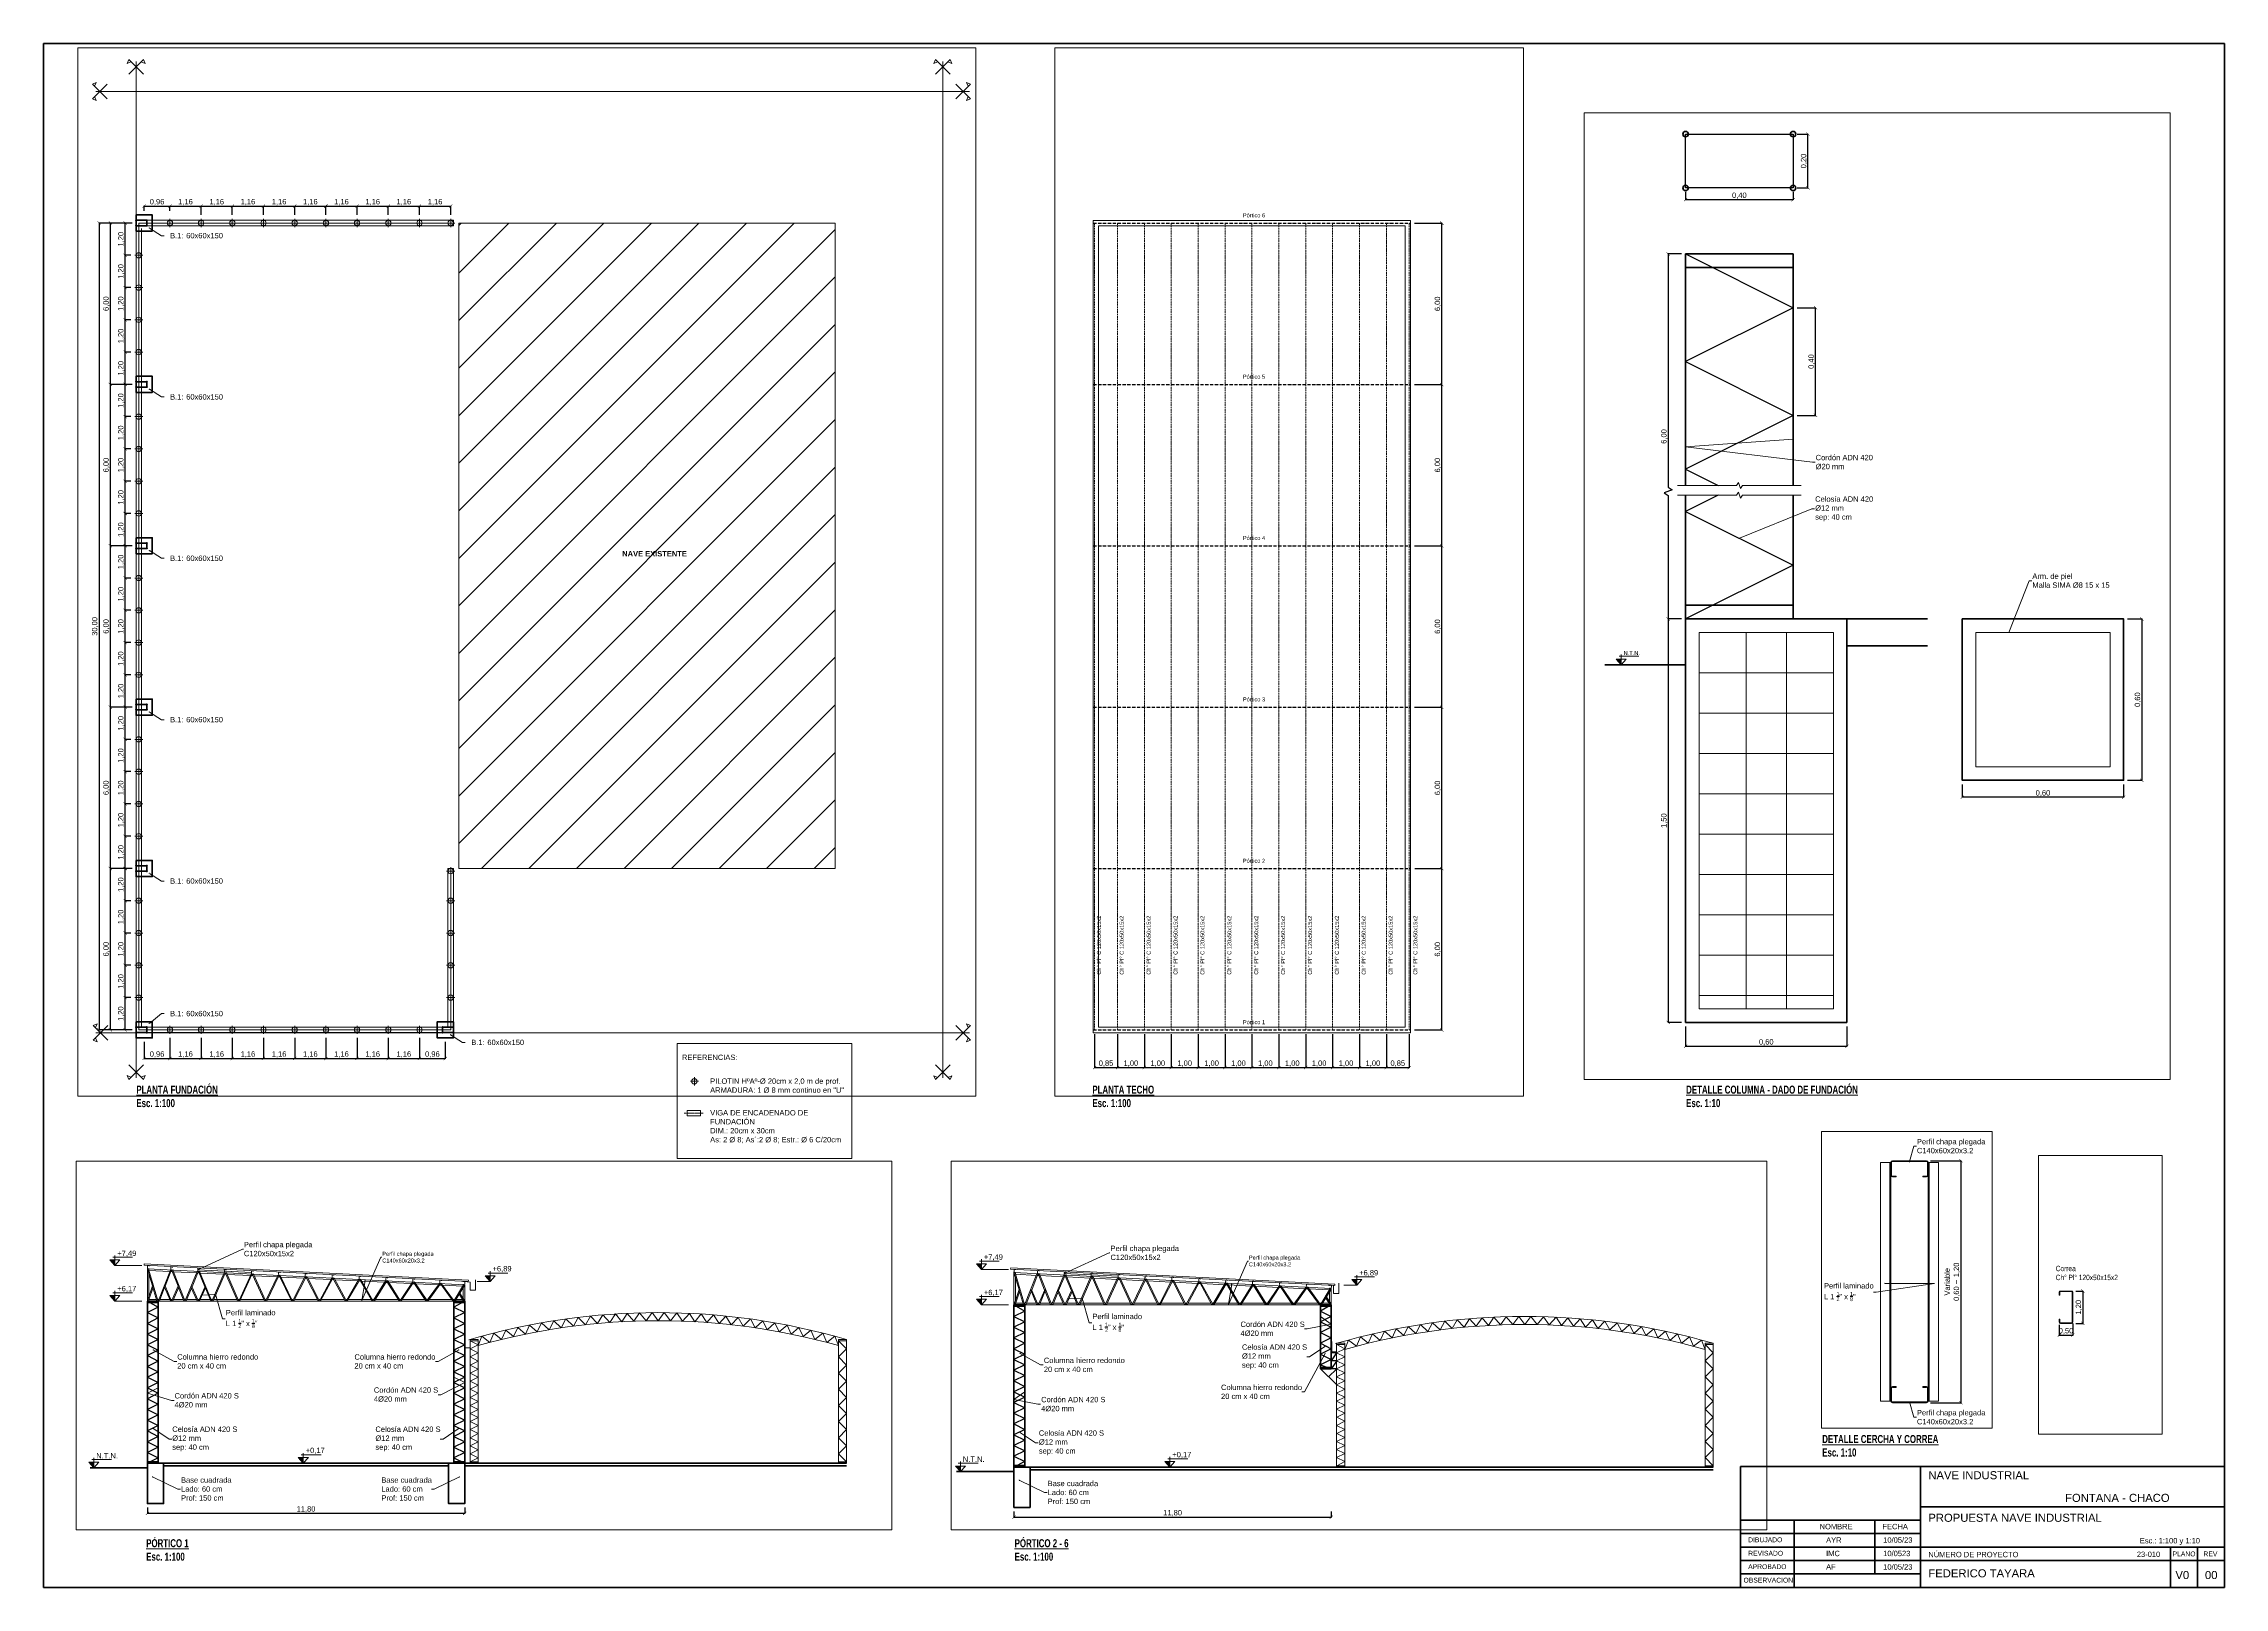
# Paper-space layout 'Presentación2' of a CAD drawing. Header units: millimetres. Extents: x 20 to 831, y 10 to 584.
# The model-space entities are those that its viewports show. They can reach past a viewport. Long polylines and large blocks are cut down to what shows.
import ezdxf
from ezdxf import colors
from ezdxf.entities.mleader import LeaderData, LeaderLine
from ezdxf.math import Vec2, Vec3

# ---------------------------------------------------------------- set-up
doc = ezdxf.new("R2010")
doc.units = ezdxf.units.MM
doc.header["$LTSCALE"] = 0.1
doc.header["$MEASUREMENT"] = 0
doc.header["$PDMODE"] = 3
doc.header["$PDSIZE"] = 0.1
for name, pattern in [('ACAD_ISO02W100', [15, 12, -3]), ('ACAD_ISO10W100', [18, 12, -3, 0, -3]), ('CONTINUA', [200, 100, 100])]:
    doc.linetypes.add(name, pattern=pattern)
doc.layers.get('DEFPOINTS').update_dxf_attribs({"color": 1})
for name, color, linetype, lineweight in [('00_CANALETA', 2, 'Continuous', 13), ('00_EST_ANGULARES', 4, 'CONTINUA', 20), ('00_EST_CERCHA', 5, 'ACAD_ISO10W100', 30), ('00_EST_COL_DIAG', 1, 'Continuous', 25), ('00_EST_Columna', 3, 'Continuous', 35), ('00_EST_Correa', 3, 'ACAD_ISO10W100', 20), ('00_EST_Cotas', 6, 'Continuous', 9), ('00_EST_Cubierta', 2, 'Continuous', 9), ('00_EST_EJE VIGA ENCADENADO', 4, 'ACAD_ISO02W100', 9), ('00_EST_Ejes', 1, 'Continuous', 9), ('00_EST_FUNDACION', 2, 'Continuous', 35), ('00_EST_MAMPOSTERIA', 7, 'Continuous', 20), ('00_EST_PILOTINES', 2, 'Continuous', 20), ('00_EST_Piso', 7, 'Continuous', 50), ('00_EST_TEXTO', 6, 'Continuous', 9), ('00_EST_Viga', 5, 'Continuous', 20), ('00_EST_Viga_Montante', 5, 'Continuous', 20), ('G-ANNO-TTLB', 6, 'Continuous', 18), ('G-ANNO-TTLB-MEDM', 5, 'Continuous', 35)]:
    doc.layers.add(name, color=color, linetype=linetype, lineweight=lineweight)
doc.layers.add('00_EST_ARMADURA', color=1, linetype='Continuous', lineweight=20, true_color=0xff0000)
doc.layers.add('00_EST_EXISTENTE', color=8, linetype='Continuous', lineweight=20, transparency=0.5)
doc.layers.add('00_EST_NoImprimir', color=1, linetype='Continuous', plot=False)
doc.styles.add('1 en 100', font='romans.shx', dxfattribs={"height": 0.17})
doc.styles.add('ARIAL', font='arial.ttf', dxfattribs={"height": 0.15})
doc.styles.add('Arial20', font='arial.ttf', dxfattribs={"height": 0.2})
doc.styles.add('Arial_1', font='arial.ttf', dxfattribs={"height": 1.8})
doc.styles.add('Arial_2', font='arial.ttf', dxfattribs={"height": 3})
doc.styles.add('COTAS', font='ROMANS.shx', dxfattribs={"width": 0.7})
doc.dimstyles.new('Cota 1-100-Andres', dxfattribs={"dimtxt": 0.2, "dimasz": 0.12, "dimexe": 0.012, "dimexo": 0.15, "dimgap": 0.025, "dimtad": 1, "dimzin": 0, "dimtxsty": 'Arial20', "dimblk1": 'ARCHTICK', "dimblk2": 'ARCHTICK', "dimsah": 1, "dimcen": 0.09, "dimclrd": 256, "dimclre": 256, "dimclrt": 256, "dimazin": 0, "dimtfac": 1, "dimtofl": 0, "dimtmove": 0, "dimatfit": 3, "dimldrblk": 'ARCHTICK', "dimfxl": 1, "dimtolj": 1, "dimtzin": 0, "dimarcsym": 0})

# ---------------------------------------------------------------- blocks, each defined once
blk = doc.blocks.new('_ARCHTICK')
at = {"color": 0, "linetype": 'ByBlock', "const_width": 0.15}
blk.add_lwpolyline([(-0.5, -0.5), (0.5, 0.5)], dxfattribs=at)
blk = doc.blocks.new('*D88')
at = {"layer": '00_EST_Cotas', "lineweight": -2, "transparency": 16777216}
for p, q in [((665.413, -101.758), (665.413, -103.017)), ((666.263, -101.758), (666.263, -103.017)), ((665.413, -103.005), (666.263, -103.005))]:
    blk.add_line(p, q, dxfattribs=at)
at = {"layer": 'DEFPOINTS', "color": 0, "transparency": 16777216}
for p in [(665.413, -101.608), (666.263, -101.608), (666.263, -103.005)]:
    blk.add_point(p, dxfattribs=at)
at = {"layer": '00_EST_Cotas', "lineweight": -2, "transparency": 16777216, "xscale": 0.12, "yscale": 0.12, "zscale": 0.12, "rotation": 180}
blk.add_blockref('_ARCHTICK', (665.413, -103.005), dxfattribs=at)
at = {"layer": '00_EST_Cotas', "lineweight": -2, "transparency": 16777216, "xscale": 0.12, "yscale": 0.12, "zscale": 0.12}
blk.add_blockref('_ARCHTICK', (666.263, -103.005), dxfattribs=at)
at = {"layer": '00_EST_Cotas', "transparency": 16777216, "insert": (665.838, -102.86), "char_height": 0.2, "attachment_point": 5, "style": 'Arial20'}
blk.add_mtext('\\A1;0,85', dxfattribs=at)
blk = doc.blocks.new('*D89')
at = {"layer": '00_EST_Cotas', "lineweight": -2, "transparency": 16777216}
for p, q in [((666.263, -101.758), (666.263, -103.017)), ((667.263, -101.758), (667.263, -103.017)), ((666.263, -103.005), (667.263, -103.005))]:
    blk.add_line(p, q, dxfattribs=at)
at = {"layer": 'DEFPOINTS', "color": 0, "transparency": 16777216}
for p in [(666.263, -101.608), (667.263, -101.608), (667.263, -103.005)]:
    blk.add_point(p, dxfattribs=at)
at = {"layer": '00_EST_Cotas', "lineweight": -2, "transparency": 16777216, "xscale": 0.12, "yscale": 0.12, "zscale": 0.12, "rotation": 180}
blk.add_blockref('_ARCHTICK', (666.263, -103.005), dxfattribs=at)
at = {"layer": '00_EST_Cotas', "lineweight": -2, "transparency": 16777216, "xscale": 0.12, "yscale": 0.12, "zscale": 0.12}
blk.add_blockref('_ARCHTICK', (667.263, -103.005), dxfattribs=at)
at = {"layer": '00_EST_Cotas', "transparency": 16777216, "insert": (666.763, -102.86), "char_height": 0.2, "attachment_point": 5, "style": 'Arial20'}
blk.add_mtext('\\A1;1,00', dxfattribs=at)
blk = doc.blocks.new('*D90')
at = {"layer": '00_EST_Cotas', "lineweight": -2, "transparency": 16777216}
for p, q in [((667.263, -101.758), (667.263, -103.017)), ((668.263, -101.758), (668.263, -103.017)), ((667.263, -103.005), (668.263, -103.005))]:
    blk.add_line(p, q, dxfattribs=at)
at = {"layer": 'DEFPOINTS', "color": 0, "transparency": 16777216}
for p in [(667.263, -101.608), (668.263, -101.608), (668.263, -103.005)]:
    blk.add_point(p, dxfattribs=at)
at = {"layer": '00_EST_Cotas', "lineweight": -2, "transparency": 16777216, "xscale": 0.12, "yscale": 0.12, "zscale": 0.12, "rotation": 180}
blk.add_blockref('_ARCHTICK', (667.263, -103.005), dxfattribs=at)
at = {"layer": '00_EST_Cotas', "lineweight": -2, "transparency": 16777216, "xscale": 0.12, "yscale": 0.12, "zscale": 0.12}
blk.add_blockref('_ARCHTICK', (668.263, -103.005), dxfattribs=at)
at = {"layer": '00_EST_Cotas', "transparency": 16777216, "insert": (667.763, -102.86), "char_height": 0.2, "attachment_point": 5, "style": 'Arial20'}
blk.add_mtext('\\A1;1,00', dxfattribs=at)
blk = doc.blocks.new('*D91')
at = {"layer": '00_EST_Cotas', "lineweight": -2, "transparency": 16777216}
for p, q in [((668.263, -101.758), (668.263, -103.017)), ((669.263, -101.758), (669.263, -103.017)), ((668.263, -103.005), (669.263, -103.005))]:
    blk.add_line(p, q, dxfattribs=at)
at = {"layer": 'DEFPOINTS', "color": 0, "transparency": 16777216}
for p in [(668.263, -101.608), (669.263, -101.608), (669.263, -103.005)]:
    blk.add_point(p, dxfattribs=at)
at = {"layer": '00_EST_Cotas', "lineweight": -2, "transparency": 16777216, "xscale": 0.12, "yscale": 0.12, "zscale": 0.12, "rotation": 180}
blk.add_blockref('_ARCHTICK', (668.263, -103.005), dxfattribs=at)
at = {"layer": '00_EST_Cotas', "lineweight": -2, "transparency": 16777216, "xscale": 0.12, "yscale": 0.12, "zscale": 0.12}
blk.add_blockref('_ARCHTICK', (669.263, -103.005), dxfattribs=at)
at = {"layer": '00_EST_Cotas', "transparency": 16777216, "insert": (668.763, -102.86), "char_height": 0.2, "attachment_point": 5, "style": 'Arial20'}
blk.add_mtext('\\A1;1,00', dxfattribs=at)
blk = doc.blocks.new('*D92')
at = {"layer": '00_EST_Cotas', "lineweight": -2, "transparency": 16777216}
for p, q in [((669.263, -101.758), (669.263, -103.017)), ((670.263, -101.758), (670.263, -103.017)), ((669.263, -103.005), (670.263, -103.005))]:
    blk.add_line(p, q, dxfattribs=at)
at = {"layer": 'DEFPOINTS', "color": 0, "transparency": 16777216}
for p in [(669.263, -101.608), (670.263, -101.608), (670.263, -103.005)]:
    blk.add_point(p, dxfattribs=at)
at = {"layer": '00_EST_Cotas', "lineweight": -2, "transparency": 16777216, "xscale": 0.12, "yscale": 0.12, "zscale": 0.12, "rotation": 180}
blk.add_blockref('_ARCHTICK', (669.263, -103.005), dxfattribs=at)
at = {"layer": '00_EST_Cotas', "lineweight": -2, "transparency": 16777216, "xscale": 0.12, "yscale": 0.12, "zscale": 0.12}
blk.add_blockref('_ARCHTICK', (670.263, -103.005), dxfattribs=at)
at = {"layer": '00_EST_Cotas', "transparency": 16777216, "insert": (669.763, -102.86), "char_height": 0.2, "attachment_point": 5, "style": 'Arial20'}
blk.add_mtext('\\A1;1,00', dxfattribs=at)
blk = doc.blocks.new('*D93')
at = {"layer": '00_EST_Cotas', "lineweight": -2, "transparency": 16777216}
for p, q in [((670.263, -101.758), (670.263, -103.017)), ((671.263, -101.758), (671.263, -103.017)), ((670.263, -103.005), (671.263, -103.005))]:
    blk.add_line(p, q, dxfattribs=at)
at = {"layer": 'DEFPOINTS', "color": 0, "transparency": 16777216}
for p in [(670.263, -101.608), (671.263, -101.608), (671.263, -103.005)]:
    blk.add_point(p, dxfattribs=at)
at = {"layer": '00_EST_Cotas', "lineweight": -2, "transparency": 16777216, "xscale": 0.12, "yscale": 0.12, "zscale": 0.12, "rotation": 180}
blk.add_blockref('_ARCHTICK', (670.263, -103.005), dxfattribs=at)
at = {"layer": '00_EST_Cotas', "lineweight": -2, "transparency": 16777216, "xscale": 0.12, "yscale": 0.12, "zscale": 0.12}
blk.add_blockref('_ARCHTICK', (671.263, -103.005), dxfattribs=at)
at = {"layer": '00_EST_Cotas', "transparency": 16777216, "insert": (670.763, -102.86), "char_height": 0.2, "attachment_point": 5, "style": 'Arial20'}
blk.add_mtext('\\A1;1,00', dxfattribs=at)
blk = doc.blocks.new('*D94')
at = {"layer": '00_EST_Cotas', "lineweight": -2, "transparency": 16777216}
for p, q in [((671.263, -101.758), (671.263, -103.017)), ((672.263, -101.758), (672.263, -103.017)), ((671.263, -103.005), (672.263, -103.005))]:
    blk.add_line(p, q, dxfattribs=at)
at = {"layer": 'DEFPOINTS', "color": 0, "transparency": 16777216}
for p in [(671.263, -101.608), (672.263, -101.608), (672.263, -103.005)]:
    blk.add_point(p, dxfattribs=at)
at = {"layer": '00_EST_Cotas', "lineweight": -2, "transparency": 16777216, "xscale": 0.12, "yscale": 0.12, "zscale": 0.12, "rotation": 180}
blk.add_blockref('_ARCHTICK', (671.263, -103.005), dxfattribs=at)
at = {"layer": '00_EST_Cotas', "lineweight": -2, "transparency": 16777216, "xscale": 0.12, "yscale": 0.12, "zscale": 0.12}
blk.add_blockref('_ARCHTICK', (672.263, -103.005), dxfattribs=at)
at = {"layer": '00_EST_Cotas', "transparency": 16777216, "insert": (671.763, -102.86), "char_height": 0.2, "attachment_point": 5, "style": 'Arial20'}
blk.add_mtext('\\A1;1,00', dxfattribs=at)
blk = doc.blocks.new('*D95')
at = {"layer": '00_EST_Cotas', "lineweight": -2, "transparency": 16777216}
for p, q in [((672.263, -101.758), (672.263, -103.017)), ((673.263, -101.758), (673.263, -103.017)), ((672.263, -103.005), (673.263, -103.005))]:
    blk.add_line(p, q, dxfattribs=at)
at = {"layer": 'DEFPOINTS', "color": 0, "transparency": 16777216}
for p in [(672.263, -101.608), (673.263, -101.608), (673.263, -103.005)]:
    blk.add_point(p, dxfattribs=at)
at = {"layer": '00_EST_Cotas', "lineweight": -2, "transparency": 16777216, "xscale": 0.12, "yscale": 0.12, "zscale": 0.12, "rotation": 180}
blk.add_blockref('_ARCHTICK', (672.263, -103.005), dxfattribs=at)
at = {"layer": '00_EST_Cotas', "lineweight": -2, "transparency": 16777216, "xscale": 0.12, "yscale": 0.12, "zscale": 0.12}
blk.add_blockref('_ARCHTICK', (673.263, -103.005), dxfattribs=at)
at = {"layer": '00_EST_Cotas', "transparency": 16777216, "insert": (672.763, -102.86), "char_height": 0.2, "attachment_point": 5, "style": 'Arial20'}
blk.add_mtext('\\A1;1,00', dxfattribs=at)
blk = doc.blocks.new('*D96')
at = {"layer": '00_EST_Cotas', "lineweight": -2, "transparency": 16777216}
for p, q in [((673.263, -101.758), (673.263, -103.017)), ((674.263, -101.758), (674.263, -103.017)), ((673.263, -103.005), (674.263, -103.005))]:
    blk.add_line(p, q, dxfattribs=at)
at = {"layer": 'DEFPOINTS', "color": 0, "transparency": 16777216}
for p in [(673.263, -101.608), (674.263, -101.608), (674.263, -103.005)]:
    blk.add_point(p, dxfattribs=at)
at = {"layer": '00_EST_Cotas', "lineweight": -2, "transparency": 16777216, "xscale": 0.12, "yscale": 0.12, "zscale": 0.12, "rotation": 180}
blk.add_blockref('_ARCHTICK', (673.263, -103.005), dxfattribs=at)
at = {"layer": '00_EST_Cotas', "lineweight": -2, "transparency": 16777216, "xscale": 0.12, "yscale": 0.12, "zscale": 0.12}
blk.add_blockref('_ARCHTICK', (674.263, -103.005), dxfattribs=at)
at = {"layer": '00_EST_Cotas', "transparency": 16777216, "insert": (673.763, -102.86), "char_height": 0.2, "attachment_point": 5, "style": 'Arial20'}
blk.add_mtext('\\A1;1,00', dxfattribs=at)
blk = doc.blocks.new('*D97')
at = {"layer": '00_EST_Cotas', "lineweight": -2, "transparency": 16777216}
for p, q in [((674.263, -101.758), (674.263, -103.017)), ((675.263, -101.758), (675.263, -103.017)), ((674.263, -103.005), (675.263, -103.005))]:
    blk.add_line(p, q, dxfattribs=at)
at = {"layer": 'DEFPOINTS', "color": 0, "transparency": 16777216}
for p in [(674.263, -101.608), (675.263, -101.608), (675.263, -103.005)]:
    blk.add_point(p, dxfattribs=at)
at = {"layer": '00_EST_Cotas', "lineweight": -2, "transparency": 16777216, "xscale": 0.12, "yscale": 0.12, "zscale": 0.12, "rotation": 180}
blk.add_blockref('_ARCHTICK', (674.263, -103.005), dxfattribs=at)
at = {"layer": '00_EST_Cotas', "lineweight": -2, "transparency": 16777216, "xscale": 0.12, "yscale": 0.12, "zscale": 0.12}
blk.add_blockref('_ARCHTICK', (675.263, -103.005), dxfattribs=at)
at = {"layer": '00_EST_Cotas', "transparency": 16777216, "insert": (674.763, -102.86), "char_height": 0.2, "attachment_point": 5, "style": 'Arial20'}
blk.add_mtext('\\A1;1,00', dxfattribs=at)
blk = doc.blocks.new('*D98')
at = {"layer": '00_EST_Cotas', "lineweight": -2, "transparency": 16777216}
for p, q in [((675.263, -101.758), (675.263, -103.017)), ((676.263, -101.758), (676.263, -103.017)), ((675.263, -103.005), (676.263, -103.005))]:
    blk.add_line(p, q, dxfattribs=at)
at = {"layer": 'DEFPOINTS', "color": 0, "transparency": 16777216}
for p in [(675.263, -101.608), (676.263, -101.608), (676.263, -103.005)]:
    blk.add_point(p, dxfattribs=at)
at = {"layer": '00_EST_Cotas', "lineweight": -2, "transparency": 16777216, "xscale": 0.12, "yscale": 0.12, "zscale": 0.12, "rotation": 180}
blk.add_blockref('_ARCHTICK', (675.263, -103.005), dxfattribs=at)
at = {"layer": '00_EST_Cotas', "lineweight": -2, "transparency": 16777216, "xscale": 0.12, "yscale": 0.12, "zscale": 0.12}
blk.add_blockref('_ARCHTICK', (676.263, -103.005), dxfattribs=at)
at = {"layer": '00_EST_Cotas', "transparency": 16777216, "insert": (675.763, -102.86), "char_height": 0.2, "attachment_point": 5, "style": 'Arial20'}
blk.add_mtext('\\A1;1,00', dxfattribs=at)
blk = doc.blocks.new('*D99')
at = {"layer": '00_EST_Cotas', "lineweight": -2, "transparency": 16777216}
for p, q in [((676.263, -101.758), (676.263, -103.017)), ((677.113, -101.758), (677.113, -103.017)), ((676.263, -103.005), (677.113, -103.005))]:
    blk.add_line(p, q, dxfattribs=at)
at = {"layer": 'DEFPOINTS', "color": 0, "transparency": 16777216}
for p in [(676.263, -101.608), (677.113, -101.608), (677.113, -103.005)]:
    blk.add_point(p, dxfattribs=at)
at = {"layer": '00_EST_Cotas', "lineweight": -2, "transparency": 16777216, "xscale": 0.12, "yscale": 0.12, "zscale": 0.12, "rotation": 180}
blk.add_blockref('_ARCHTICK', (676.263, -103.005), dxfattribs=at)
at = {"layer": '00_EST_Cotas', "lineweight": -2, "transparency": 16777216, "xscale": 0.12, "yscale": 0.12, "zscale": 0.12}
blk.add_blockref('_ARCHTICK', (677.113, -103.005), dxfattribs=at)
at = {"layer": '00_EST_Cotas', "transparency": 16777216, "insert": (676.688, -102.86), "char_height": 0.2, "attachment_point": 5, "style": 'Arial20'}
blk.add_mtext('\\A1;0,85', dxfattribs=at)
blk = doc.blocks.new('*D100')
at = {"layer": '00_EST_Cotas', "lineweight": -2, "transparency": 16777216}
for p, q in [((677.319, -95.608), (678.337, -95.608)), ((678.325, -101.608), (678.325, -95.608)), ((677.313, -101.608), (678.337, -101.608))]:
    blk.add_line(p, q, dxfattribs=at)
at = {"layer": 'DEFPOINTS', "color": 0, "transparency": 16777216}
for p in [(677.169, -95.608), (678.325, -95.608), (677.163, -101.608)]:
    blk.add_point(p, dxfattribs=at)
at = {"layer": '00_EST_Cotas', "lineweight": -2, "transparency": 16777216, "xscale": 0.12, "yscale": 0.12, "zscale": 0.12}
for p, rotation in [((678.325, -95.608), 90), ((678.325, -101.608), 270)]:
    blk.add_blockref('_ARCHTICK', p, dxfattribs=dict(at, rotation=rotation))
at = {"layer": '00_EST_Cotas', "transparency": 16777216, "insert": (678.18, -98.608), "char_height": 0.2, "attachment_point": 5, "rotation": 90, "style": 'Arial20'}
blk.add_mtext('\\A1;6,00', dxfattribs=at)
blk = doc.blocks.new('*D101')
at = {"layer": '00_EST_Cotas', "lineweight": -2, "transparency": 16777216}
for p, q in [((677.313, -89.608), (678.337, -89.608)), ((678.325, -95.608), (678.325, -89.608)), ((677.319, -95.608), (678.337, -95.608))]:
    blk.add_line(p, q, dxfattribs=at)
at = {"layer": 'DEFPOINTS', "color": 0, "transparency": 16777216}
for p in [(677.163, -89.608), (678.325, -89.608), (677.169, -95.608)]:
    blk.add_point(p, dxfattribs=at)
at = {"layer": '00_EST_Cotas', "lineweight": -2, "transparency": 16777216, "xscale": 0.12, "yscale": 0.12, "zscale": 0.12}
for p, rotation in [((678.325, -89.608), 90), ((678.325, -95.608), 270)]:
    blk.add_blockref('_ARCHTICK', p, dxfattribs=dict(at, rotation=rotation))
at = {"layer": '00_EST_Cotas', "transparency": 16777216, "insert": (678.18, -92.608), "char_height": 0.2, "attachment_point": 5, "rotation": 90, "style": 'Arial20'}
blk.add_mtext('\\A1;6,00', dxfattribs=at)
blk = doc.blocks.new('*D102')
at = {"layer": '00_EST_Cotas', "lineweight": -2, "transparency": 16777216}
for p, q in [((677.313, -83.608), (678.337, -83.608)), ((678.325, -89.608), (678.325, -83.608)), ((677.313, -89.608), (678.337, -89.608))]:
    blk.add_line(p, q, dxfattribs=at)
at = {"layer": 'DEFPOINTS', "color": 0, "transparency": 16777216}
for p in [(677.163, -83.608), (678.325, -83.608), (677.163, -89.608)]:
    blk.add_point(p, dxfattribs=at)
at = {"layer": '00_EST_Cotas', "lineweight": -2, "transparency": 16777216, "xscale": 0.12, "yscale": 0.12, "zscale": 0.12}
for p, rotation in [((678.325, -83.608), 90), ((678.325, -89.608), 270)]:
    blk.add_blockref('_ARCHTICK', p, dxfattribs=dict(at, rotation=rotation))
at = {"layer": '00_EST_Cotas', "transparency": 16777216, "insert": (678.18, -86.608), "char_height": 0.2, "attachment_point": 5, "rotation": 90, "style": 'Arial20'}
blk.add_mtext('\\A1;6,00', dxfattribs=at)
blk = doc.blocks.new('*D103')
at = {"layer": '00_EST_Cotas', "lineweight": -2, "transparency": 16777216}
for p, q in [((677.313, -77.608), (678.337, -77.608)), ((678.325, -83.608), (678.325, -77.608)), ((677.313, -83.608), (678.337, -83.608))]:
    blk.add_line(p, q, dxfattribs=at)
at = {"layer": 'DEFPOINTS', "color": 0, "transparency": 16777216}
for p in [(677.163, -77.608), (678.325, -77.608), (677.163, -83.608)]:
    blk.add_point(p, dxfattribs=at)
at = {"layer": '00_EST_Cotas', "lineweight": -2, "transparency": 16777216, "xscale": 0.12, "yscale": 0.12, "zscale": 0.12}
for p, rotation in [((678.325, -77.608), 90), ((678.325, -83.608), 270)]:
    blk.add_blockref('_ARCHTICK', p, dxfattribs=dict(at, rotation=rotation))
at = {"layer": '00_EST_Cotas', "transparency": 16777216, "insert": (678.18, -80.608), "char_height": 0.2, "attachment_point": 5, "rotation": 90, "style": 'Arial20'}
blk.add_mtext('\\A1;6,00', dxfattribs=at)
blk = doc.blocks.new('*D104')
at = {"layer": '00_EST_Cotas', "lineweight": -2, "transparency": 16777216}
for p, q in [((677.313, -71.608), (678.337, -71.608)), ((678.325, -77.608), (678.325, -71.608)), ((677.313, -77.608), (678.337, -77.608))]:
    blk.add_line(p, q, dxfattribs=at)
at = {"layer": 'DEFPOINTS', "color": 0, "transparency": 16777216}
for p in [(677.163, -71.608), (678.325, -71.608), (677.163, -77.608)]:
    blk.add_point(p, dxfattribs=at)
at = {"layer": '00_EST_Cotas', "lineweight": -2, "transparency": 16777216, "xscale": 0.12, "yscale": 0.12, "zscale": 0.12}
for p, rotation in [((678.325, -71.608), 90), ((678.325, -77.608), 270)]:
    blk.add_blockref('_ARCHTICK', p, dxfattribs=dict(at, rotation=rotation))
at = {"layer": '00_EST_Cotas', "transparency": 16777216, "insert": (678.18, -74.608), "char_height": 0.2, "attachment_point": 5, "rotation": 90, "style": 'Arial20'}
blk.add_mtext('\\A1;6,00', dxfattribs=at)
blk = doc.blocks.new('*D112')
at = {"layer": '00_EST_Cotas', "lineweight": -2, "transparency": 16777216}
for p, q in [((677.319, -95.608), (678.337, -95.608)), ((678.325, -101.608), (678.325, -95.608)), ((677.313, -101.608), (678.337, -101.608))]:
    blk.add_line(p, q, dxfattribs=at)
at = {"layer": 'DEFPOINTS', "color": 0, "transparency": 16777216}
for p in [(677.169, -95.608), (678.325, -95.608), (677.163, -101.608)]:
    blk.add_point(p, dxfattribs=at)
at = {"layer": '00_EST_Cotas', "lineweight": -2, "transparency": 16777216, "xscale": 0.12, "yscale": 0.12, "zscale": 0.12}
for p, rotation in [((678.325, -95.608), 90), ((678.325, -101.608), 270)]:
    blk.add_blockref('_ARCHTICK', p, dxfattribs=dict(at, rotation=rotation))
at = {"layer": '00_EST_Cotas', "transparency": 16777216, "insert": (678.18, -98.608), "char_height": 0.2, "attachment_point": 5, "rotation": 90, "style": 'Arial20'}
blk.add_mtext('\\A1;6,00', dxfattribs=at)
blk = doc.blocks.new('*D113')
at = {"layer": '00_EST_Cotas', "lineweight": -2, "transparency": 16777216}
for p, q in [((677.313, -89.608), (678.337, -89.608)), ((678.325, -95.608), (678.325, -89.608)), ((677.319, -95.608), (678.337, -95.608))]:
    blk.add_line(p, q, dxfattribs=at)
at = {"layer": 'DEFPOINTS', "color": 0, "transparency": 16777216}
for p in [(677.163, -89.608), (678.325, -89.608), (677.169, -95.608)]:
    blk.add_point(p, dxfattribs=at)
at = {"layer": '00_EST_Cotas', "lineweight": -2, "transparency": 16777216, "xscale": 0.12, "yscale": 0.12, "zscale": 0.12}
for p, rotation in [((678.325, -89.608), 90), ((678.325, -95.608), 270)]:
    blk.add_blockref('_ARCHTICK', p, dxfattribs=dict(at, rotation=rotation))
at = {"layer": '00_EST_Cotas', "transparency": 16777216, "insert": (678.18, -92.608), "char_height": 0.2, "attachment_point": 5, "rotation": 90, "style": 'Arial20'}
blk.add_mtext('\\A1;6,00', dxfattribs=at)
blk = doc.blocks.new('*D114')
at = {"layer": '00_EST_Cotas', "lineweight": -2, "transparency": 16777216}
for p, q in [((677.313, -83.608), (678.337, -83.608)), ((678.325, -89.608), (678.325, -83.608)), ((677.313, -89.608), (678.337, -89.608))]:
    blk.add_line(p, q, dxfattribs=at)
at = {"layer": 'DEFPOINTS', "color": 0, "transparency": 16777216}
for p in [(677.163, -83.608), (678.325, -83.608), (677.163, -89.608)]:
    blk.add_point(p, dxfattribs=at)
at = {"layer": '00_EST_Cotas', "lineweight": -2, "transparency": 16777216, "xscale": 0.12, "yscale": 0.12, "zscale": 0.12}
for p, rotation in [((678.325, -83.608), 90), ((678.325, -89.608), 270)]:
    blk.add_blockref('_ARCHTICK', p, dxfattribs=dict(at, rotation=rotation))
at = {"layer": '00_EST_Cotas', "transparency": 16777216, "insert": (678.18, -86.608), "char_height": 0.2, "attachment_point": 5, "rotation": 90, "style": 'Arial20'}
blk.add_mtext('\\A1;6,00', dxfattribs=at)
blk = doc.blocks.new('*D115')
at = {"layer": '00_EST_Cotas', "lineweight": -2, "transparency": 16777216}
for p, q in [((677.313, -77.608), (678.337, -77.608)), ((678.325, -83.608), (678.325, -77.608)), ((677.313, -83.608), (678.337, -83.608))]:
    blk.add_line(p, q, dxfattribs=at)
at = {"layer": 'DEFPOINTS', "color": 0, "transparency": 16777216}
for p in [(677.163, -77.608), (678.325, -77.608), (677.163, -83.608)]:
    blk.add_point(p, dxfattribs=at)
at = {"layer": '00_EST_Cotas', "lineweight": -2, "transparency": 16777216, "xscale": 0.12, "yscale": 0.12, "zscale": 0.12}
for p, rotation in [((678.325, -77.608), 90), ((678.325, -83.608), 270)]:
    blk.add_blockref('_ARCHTICK', p, dxfattribs=dict(at, rotation=rotation))
at = {"layer": '00_EST_Cotas', "transparency": 16777216, "insert": (678.18, -80.608), "char_height": 0.2, "attachment_point": 5, "rotation": 90, "style": 'Arial20'}
blk.add_mtext('\\A1;6,00', dxfattribs=at)
blk = doc.blocks.new('*D116')
at = {"layer": '00_EST_Cotas', "lineweight": -2, "transparency": 16777216}
for p, q in [((677.313, -71.608), (678.337, -71.608)), ((678.325, -77.608), (678.325, -71.608)), ((677.313, -77.608), (678.337, -77.608))]:
    blk.add_line(p, q, dxfattribs=at)
at = {"layer": 'DEFPOINTS', "color": 0, "transparency": 16777216}
for p in [(677.163, -71.608), (678.325, -71.608), (677.163, -77.608)]:
    blk.add_point(p, dxfattribs=at)
at = {"layer": '00_EST_Cotas', "lineweight": -2, "transparency": 16777216, "xscale": 0.12, "yscale": 0.12, "zscale": 0.12}
for p, rotation in [((678.325, -71.608), 90), ((678.325, -77.608), 270)]:
    blk.add_blockref('_ARCHTICK', p, dxfattribs=dict(at, rotation=rotation))
at = {"layer": '00_EST_Cotas', "transparency": 16777216, "insert": (678.18, -74.608), "char_height": 0.2, "attachment_point": 5, "rotation": 90, "style": 'Arial20'}
blk.add_mtext('\\A1;6,00', dxfattribs=at)
blk = doc.blocks.new('_DotSmall')
at = {"color": 0, "linetype": 'ByBlock', "const_width": 0.5}
blk.add_lwpolyline([(-0.0625, 0, 1), (0.0625, 0, 1)], format="xyb", close=True, dxfattribs=at)
blk = doc.blocks.new('Columna')
at = {"layer": '00_EST_Columna'}
blk.add_lwpolyline([(665.363, -13.588), (665.763, -13.588), (665.763, -13.788), (665.363, -13.788)], close=True, dxfattribs=at)
for centre in [(665.363, -13.588), (665.363, -13.788), (665.763, -13.588), (665.763, -13.788)]:
    blk.add_circle(centre, 0.01, dxfattribs=at)
blk = doc.blocks.new('*D124')
at = {"layer": '00_EST_Cotas', "lineweight": -2, "transparency": 16777216}
for p, q in [((682.894, -122.642), (682.894, -123.039)), ((682.894, -123.027), (683.394, -123.027)), ((683.394, -122.602), (683.394, -123.039))]:
    blk.add_line(p, q, dxfattribs=at)
at = {"layer": 'DEFPOINTS', "color": 0, "transparency": 16777216}
for p in [(683.394, -122.452), (682.894, -122.492), (683.394, -123.027)]:
    blk.add_point(p, dxfattribs=at)
at = {"layer": '00_EST_Cotas', "lineweight": -2, "transparency": 16777216, "xscale": 0.12, "yscale": 0.12, "zscale": 0.12, "rotation": 180}
blk.add_blockref('_ARCHTICK', (682.894, -123.027), dxfattribs=at)
at = {"layer": '00_EST_Cotas', "lineweight": -2, "transparency": 16777216, "xscale": 0.12, "yscale": 0.12, "zscale": 0.12}
blk.add_blockref('_ARCHTICK', (683.394, -123.027), dxfattribs=at)
at = {"layer": '00_EST_Cotas', "transparency": 16777216, "insert": (683.144, -122.882), "char_height": 0.2, "attachment_point": 5, "style": 'Arial20'}
blk.add_mtext('\\A1;0,50', dxfattribs=at)
blk = doc.blocks.new('*D125')
at = {"layer": '00_EST_Cotas', "lineweight": -2, "transparency": 16777216}
for p, q in [((683.504, -121.392), (683.78, -121.392)), ((683.768, -121.392), (683.768, -122.592)), ((683.504, -122.592), (683.78, -122.592))]:
    blk.add_line(p, q, dxfattribs=at)
at = {"layer": 'DEFPOINTS', "color": 0, "transparency": 16777216}
for p in [(683.354, -121.392), (683.354, -122.592), (683.768, -122.592)]:
    blk.add_point(p, dxfattribs=at)
at = {"layer": '00_EST_Cotas', "lineweight": -2, "transparency": 16777216, "xscale": 0.12, "yscale": 0.12, "zscale": 0.12}
for p, rotation in [((683.768, -121.392), 90), ((683.768, -122.592), 270)]:
    blk.add_blockref('_ARCHTICK', p, dxfattribs=dict(at, rotation=rotation))
at = {"layer": '00_EST_Cotas', "transparency": 16777216, "insert": (683.623, -121.992), "char_height": 0.2, "attachment_point": 5, "rotation": 90, "style": 'Arial20'}
blk.add_mtext('\\A1;1,20', dxfattribs=at)
blk = doc.blocks.new('*D126')
at = {"layer": '00_EST_Cotas', "lineweight": -2, "transparency": 16777216}
for p, q in [((640.668, -116.693), (640.668, -116.992)), ((644.668, -116.693), (644.668, -116.992)), ((640.668, -116.98), (644.668, -116.98))]:
    blk.add_line(p, q, dxfattribs=at)
at = {"layer": 'DEFPOINTS', "color": 0, "transparency": 16777216}
for p in [(640.668, -116.543), (644.668, -116.543), (644.668, -116.98)]:
    blk.add_point(p, dxfattribs=at)
at = {"layer": '00_EST_Cotas', "lineweight": -2, "transparency": 16777216, "xscale": 0.12, "yscale": 0.12, "zscale": 0.12, "rotation": 180}
blk.add_blockref('_ARCHTICK', (640.668, -116.98), dxfattribs=at)
at = {"layer": '00_EST_Cotas', "lineweight": -2, "transparency": 16777216, "xscale": 0.12, "yscale": 0.12, "zscale": 0.12}
blk.add_blockref('_ARCHTICK', (644.668, -116.98), dxfattribs=at)
at = {"layer": '00_EST_Cotas', "transparency": 16777216, "insert": (642.668, -116.835), "char_height": 0.2, "attachment_point": 5, "style": 'Arial20'}
blk.add_mtext('\\A1;0,40', dxfattribs=at)
blk = doc.blocks.new('*D127')
at = {"layer": '00_EST_Cotas', "lineweight": -2, "transparency": 16777216}
for p, q in [((644.818, -114.543), (645.232, -114.543)), ((645.22, -116.543), (645.22, -114.543)), ((644.818, -116.543), (645.232, -116.543))]:
    blk.add_line(p, q, dxfattribs=at)
at = {"layer": 'DEFPOINTS', "color": 0, "transparency": 16777216}
for p in [(644.668, -114.543), (645.22, -114.543), (644.668, -116.543)]:
    blk.add_point(p, dxfattribs=at)
at = {"layer": '00_EST_Cotas', "lineweight": -2, "transparency": 16777216, "xscale": 0.12, "yscale": 0.12, "zscale": 0.12}
for p, rotation in [((645.22, -114.543), 90), ((645.22, -116.543), 270)]:
    blk.add_blockref('_ARCHTICK', p, dxfattribs=dict(at, rotation=rotation))
at = {"layer": '00_EST_Cotas', "transparency": 16777216, "insert": (645.075, -115.543), "char_height": 0.2, "attachment_point": 5, "rotation": 90, "style": 'Arial20'}
blk.add_mtext('\\A1;0,20', dxfattribs=at)
blk = doc.blocks.new('*D129')
at = {"layer": '00_EST_Cotas', "lineweight": -2, "transparency": 16777216}
for p, q in [((644.818, -120.999), (645.513, -120.999)), ((645.501, -124.999), (645.501, -120.999)), ((644.818, -124.999), (645.513, -124.999))]:
    blk.add_line(p, q, dxfattribs=at)
at = {"layer": 'DEFPOINTS', "color": 0, "transparency": 16777216}
for p in [(644.668, -120.999), (645.501, -120.999), (644.668, -124.999)]:
    blk.add_point(p, dxfattribs=at)
at = {"layer": '00_EST_Cotas', "lineweight": -2, "transparency": 16777216, "xscale": 0.12, "yscale": 0.12, "zscale": 0.12}
for p, rotation in [((645.501, -120.999), 90), ((645.501, -124.999), 270)]:
    blk.add_blockref('_ARCHTICK', p, dxfattribs=dict(at, rotation=rotation))
at = {"layer": '00_EST_Cotas', "transparency": 16777216, "insert": (645.356, -122.999), "char_height": 0.2, "attachment_point": 5, "rotation": 90, "style": 'Arial20'}
blk.add_mtext('\\A1;0,40', dxfattribs=at)
blk = doc.blocks.new('*D130')
at = {"layer": '00_EST_Cotas', "lineweight": -2, "transparency": 16777216}
for p, q in [((640.518, -118.999), (640.012, -118.999)), ((640.024, -118.999), (640.024, -127.675)), ((640.174, -127.775), (639.874, -127.875)), ((639.874, -127.875), (640.024, -127.975)), ((640.024, -127.675), (640.174, -127.775)), ((640.024, -127.975), (640.024, -132.57)), ((640.518, -132.57), (640.012, -132.57))]:
    blk.add_line(p, q, dxfattribs=at)
at = {"layer": 'DEFPOINTS', "color": 0, "transparency": 16777216}
for p in [(640.668, -118.999), (640.024, -132.57), (640.668, -132.57)]:
    blk.add_point(p, dxfattribs=at)
at = {"layer": '00_EST_Cotas', "lineweight": -2, "transparency": 16777216, "xscale": 0.12, "yscale": 0.12, "zscale": 0.12}
for p, rotation in [((640.024, -118.999), 90), ((640.024, -132.57), 270)]:
    blk.add_blockref('_ARCHTICK', p, dxfattribs=dict(at, rotation=rotation))
at = {"layer": '00_EST_Cotas', "transparency": 16777216, "insert": (639.879, -125.785), "char_height": 0.2, "attachment_point": 5, "rotation": 90, "style": 'Arial20'}
blk.add_mtext('\\A1;6,00', dxfattribs=at)
blk = doc.blocks.new('*D131')
at = {"layer": '00_EST_Cotas', "lineweight": -2, "transparency": 16777216}
for p, q in [((669.264, -119.654), (670.404, -119.654)), ((670.392, -119.654), (670.392, -128.654)), ((669.264, -128.654), (670.404, -128.654))]:
    blk.add_line(p, q, dxfattribs=at)
at = {"layer": 'DEFPOINTS', "color": 0, "transparency": 16777216}
for p in [(669.114, -119.654), (669.114, -128.654), (670.392, -128.654)]:
    blk.add_point(p, dxfattribs=at)
at = {"layer": '00_EST_Cotas', "lineweight": -2, "transparency": 16777216, "xscale": 0.12, "yscale": 0.12, "zscale": 0.12}
for p, rotation in [((670.392, -119.654), 90), ((670.392, -128.654), 270)]:
    blk.add_blockref('_ARCHTICK', p, dxfattribs=dict(at, rotation=rotation))
at = {"layer": '00_EST_Cotas', "transparency": 16777216, "insert": (670.072, -124.154), "char_height": 0.2, "attachment_point": 5, "rotation": 90, "style": 'Arial20'}
blk.add_mtext('\\A1;Variable\\P0,60 {\\H1.08333x;~ }1,20', dxfattribs=at)
blk = doc.blocks.new('cotaNivel')
at = {"layer": '00_EST_Cotas', "transparency": 33554687}
h = blk.add_hatch(color=256, dxfattribs=at)
h.dxf.hatch_style = 1
h.paths.add_polyline_path([(328.514, -103.488), (328.327, -103.488), (328.514, -103.697)])
at = {"layer": '00_EST_Cotas'}
for p, q in [((328.435, -103.386), (329.174, -103.386)), ((328.514, -103.697), (328.514, -103.322))]:
    blk.add_line(p, q, dxfattribs=at)
blk.add_lwpolyline([(328.514, -103.697), (328.701, -103.488), (328.327, -103.488)], close=True, dxfattribs=at)
blk = doc.blocks.new('*D132')
at = {"layer": '00_EST_Cotas', "lineweight": -2, "transparency": 16777216}
for p, q in [((640.518, -132.57), (640.012, -132.57)), ((640.024, -132.57), (640.024, -147.57)), ((640.518, -147.57), (640.012, -147.57))]:
    blk.add_line(p, q, dxfattribs=at)
at = {"layer": 'DEFPOINTS', "color": 0, "transparency": 16777216}
for p in [(640.668, -132.57), (640.024, -147.57), (640.668, -147.57)]:
    blk.add_point(p, dxfattribs=at)
at = {"layer": '00_EST_Cotas', "lineweight": -2, "transparency": 16777216, "xscale": 0.12, "yscale": 0.12, "zscale": 0.12}
for p, rotation in [((640.024, -132.57), 90), ((640.024, -147.57), 270)]:
    blk.add_blockref('_ARCHTICK', p, dxfattribs=dict(at, rotation=rotation))
at = {"layer": '00_EST_Cotas', "transparency": 16777216, "insert": (639.879, -140.07), "char_height": 0.2, "attachment_point": 5, "rotation": 90, "style": 'Arial20'}
blk.add_mtext('\\A1;1,50', dxfattribs=at)
blk = doc.blocks.new('*D133')
at = {"layer": '00_EST_Cotas', "lineweight": -2, "transparency": 16777216}
for p, q in [((640.668, -147.72), (640.668, -148.47)), ((646.668, -147.72), (646.668, -148.47)), ((640.668, -148.458), (646.668, -148.458))]:
    blk.add_line(p, q, dxfattribs=at)
at = {"layer": 'DEFPOINTS', "color": 0, "transparency": 16777216}
for p in [(640.668, -147.57), (646.668, -147.57), (646.668, -148.458)]:
    blk.add_point(p, dxfattribs=at)
at = {"layer": '00_EST_Cotas', "lineweight": -2, "transparency": 16777216, "xscale": 0.12, "yscale": 0.12, "zscale": 0.12, "rotation": 180}
blk.add_blockref('_ARCHTICK', (640.668, -148.458), dxfattribs=at)
at = {"layer": '00_EST_Cotas', "lineweight": -2, "transparency": 16777216, "xscale": 0.12, "yscale": 0.12, "zscale": 0.12}
blk.add_blockref('_ARCHTICK', (646.668, -148.458), dxfattribs=at)
at = {"layer": '00_EST_Cotas', "transparency": 16777216, "insert": (643.668, -148.313), "char_height": 0.2, "attachment_point": 5, "style": 'Arial20'}
blk.add_mtext('\\A1;0,60', dxfattribs=at)
blk = doc.blocks.new('*D134')
at = {"layer": '00_EST_Cotas', "lineweight": -2, "transparency": 16777216}
for p, q in [((650.959, -138.72), (650.959, -139.213)), ((656.959, -139.201), (650.959, -139.201)), ((656.959, -138.72), (656.959, -139.213))]:
    blk.add_line(p, q, dxfattribs=at)
at = {"layer": 'DEFPOINTS', "color": 0, "transparency": 16777216}
for p in [(650.959, -138.57), (656.959, -138.57), (650.959, -139.201)]:
    blk.add_point(p, dxfattribs=at)
at = {"layer": '00_EST_Cotas', "lineweight": -2, "transparency": 16777216, "xscale": 0.12, "yscale": 0.12, "zscale": 0.12, "rotation": 180}
blk.add_blockref('_ARCHTICK', (650.959, -139.201), dxfattribs=at)
at = {"layer": '00_EST_Cotas', "lineweight": -2, "transparency": 16777216, "xscale": 0.12, "yscale": 0.12, "zscale": 0.12}
blk.add_blockref('_ARCHTICK', (656.959, -139.201), dxfattribs=at)
at = {"layer": '00_EST_Cotas', "transparency": 16777216, "insert": (653.959, -139.055), "char_height": 0.2, "attachment_point": 5, "style": 'Arial20'}
blk.add_mtext('\\A1;0,60', dxfattribs=at)
blk = doc.blocks.new('*D135')
at = {"layer": '00_EST_Cotas', "lineweight": -2, "transparency": 16777216}
for p, q in [((657.109, -132.57), (657.648, -132.57)), ((657.636, -132.57), (657.636, -138.57)), ((657.109, -138.57), (657.648, -138.57))]:
    blk.add_line(p, q, dxfattribs=at)
at = {"layer": 'DEFPOINTS', "color": 0, "transparency": 16777216}
for p in [(656.959, -132.57), (656.959, -138.57), (657.636, -138.57)]:
    blk.add_point(p, dxfattribs=at)
at = {"layer": '00_EST_Cotas', "lineweight": -2, "transparency": 16777216, "xscale": 0.12, "yscale": 0.12, "zscale": 0.12}
for p, rotation in [((657.636, -132.57), 90), ((657.636, -138.57), 270)]:
    blk.add_blockref('_ARCHTICK', p, dxfattribs=dict(at, rotation=rotation))
at = {"layer": '00_EST_Cotas', "transparency": 16777216, "insert": (657.491, -135.57), "char_height": 0.2, "attachment_point": 5, "rotation": 90, "style": 'Arial20'}
blk.add_mtext('\\A1;0,60', dxfattribs=at)
blk = doc.blocks.new('*D136')
at = {"layer": '00_EST_Cotas', "lineweight": -2, "transparency": 16777216}
for p, q in [((703.618, -102.906), (703.618, -103.13)), ((715.418, -102.906), (715.418, -103.13)), ((703.618, -103.118), (715.418, -103.118))]:
    blk.add_line(p, q, dxfattribs=at)
at = {"layer": 'DEFPOINTS', "color": 0, "transparency": 16777216}
for p in [(703.618, -102.756), (715.418, -102.756), (715.418, -103.118)]:
    blk.add_point(p, dxfattribs=at)
at = {"layer": '00_EST_Cotas', "lineweight": -2, "transparency": 16777216, "xscale": 0.12, "yscale": 0.12, "zscale": 0.12, "rotation": 180}
blk.add_blockref('_ARCHTICK', (703.618, -103.118), dxfattribs=at)
at = {"layer": '00_EST_Cotas', "lineweight": -2, "transparency": 16777216, "xscale": 0.12, "yscale": 0.12, "zscale": 0.12}
blk.add_blockref('_ARCHTICK', (715.418, -103.118), dxfattribs=at)
at = {"layer": '00_EST_Cotas', "transparency": 16777216, "insert": (709.518, -102.973), "char_height": 0.2, "attachment_point": 5, "style": 'Arial20'}
blk.add_mtext('\\A1;11,80', dxfattribs=at)
blk = doc.blocks.new('*D137')
at = {"layer": '00_EST_Cotas', "lineweight": -2, "transparency": 16777216}
for p, q in [((752.216, -102.906), (752.216, -103.13)), ((764.016, -102.906), (764.016, -103.13)), ((752.216, -103.118), (764.016, -103.118))]:
    blk.add_line(p, q, dxfattribs=at)
at = {"layer": 'DEFPOINTS', "color": 0, "transparency": 16777216}
for p in [(752.216, -102.756), (764.016, -102.756), (764.016, -103.118)]:
    blk.add_point(p, dxfattribs=at)
at = {"layer": '00_EST_Cotas', "lineweight": -2, "transparency": 16777216, "xscale": 0.12, "yscale": 0.12, "zscale": 0.12, "rotation": 180}
blk.add_blockref('_ARCHTICK', (752.216, -103.118), dxfattribs=at)
at = {"layer": '00_EST_Cotas', "lineweight": -2, "transparency": 16777216, "xscale": 0.12, "yscale": 0.12, "zscale": 0.12}
blk.add_blockref('_ARCHTICK', (764.016, -103.118), dxfattribs=at)
at = {"layer": '00_EST_Cotas', "transparency": 16777216, "insert": (758.116, -102.973), "char_height": 0.2, "attachment_point": 5, "style": 'Arial20'}
blk.add_mtext('\\A1;11,80', dxfattribs=at)
blk = doc.blocks.new('*D148')
at = {"layer": '00_EST_Cotas', "lineweight": -2, "transparency": 16777216}
for p, q in [((665.663, -14.138), (665.663, -14.764)), ((666.623, -13.988), (666.623, -14.764)), ((665.663, -14.752), (666.623, -14.752))]:
    blk.add_line(p, q, dxfattribs=at)
at = {"layer": 'DEFPOINTS', "color": 0, "transparency": 16777216}
for p in [(665.663, -13.988), (666.623, -13.838), (666.623, -14.752)]:
    blk.add_point(p, dxfattribs=at)
at = {"layer": '00_EST_Cotas', "lineweight": -2, "transparency": 16777216, "xscale": 0.12, "yscale": 0.12, "zscale": 0.12, "rotation": 180}
blk.add_blockref('_ARCHTICK', (665.663, -14.752), dxfattribs=at)
at = {"layer": '00_EST_Cotas', "lineweight": -2, "transparency": 16777216, "xscale": 0.12, "yscale": 0.12, "zscale": 0.12}
blk.add_blockref('_ARCHTICK', (666.623, -14.752), dxfattribs=at)
at = {"layer": '00_EST_Cotas', "transparency": 16777216, "insert": (666.143, -14.606), "char_height": 0.2, "attachment_point": 5, "style": 'Arial20'}
blk.add_mtext('\\A1;0,96', dxfattribs=at)
blk = doc.blocks.new('*D149')
at = {"layer": '00_EST_Cotas', "lineweight": -2, "transparency": 16777216}
for p, q in [((666.623, -13.988), (666.623, -14.764)), ((667.783, -13.988), (667.783, -14.764)), ((666.623, -14.752), (667.783, -14.752))]:
    blk.add_line(p, q, dxfattribs=at)
at = {"layer": 'DEFPOINTS', "color": 0, "transparency": 16777216}
for p in [(666.623, -13.838), (667.783, -13.838), (667.783, -14.752)]:
    blk.add_point(p, dxfattribs=at)
at = {"layer": '00_EST_Cotas', "lineweight": -2, "transparency": 16777216, "xscale": 0.12, "yscale": 0.12, "zscale": 0.12, "rotation": 180}
blk.add_blockref('_ARCHTICK', (666.623, -14.752), dxfattribs=at)
at = {"layer": '00_EST_Cotas', "lineweight": -2, "transparency": 16777216, "xscale": 0.12, "yscale": 0.12, "zscale": 0.12}
blk.add_blockref('_ARCHTICK', (667.783, -14.752), dxfattribs=at)
at = {"layer": '00_EST_Cotas', "transparency": 16777216, "insert": (667.203, -14.606), "char_height": 0.2, "attachment_point": 5, "style": 'Arial20'}
blk.add_mtext('\\A1;1,16', dxfattribs=at)
blk = doc.blocks.new('*D150')
at = {"layer": '00_EST_Cotas', "lineweight": -2, "transparency": 16777216}
for p, q in [((667.783, -13.988), (667.783, -14.764)), ((668.943, -13.988), (668.943, -14.764)), ((667.783, -14.752), (668.943, -14.752))]:
    blk.add_line(p, q, dxfattribs=at)
at = {"layer": 'DEFPOINTS', "color": 0, "transparency": 16777216}
for p in [(667.783, -13.838), (668.943, -13.838), (668.943, -14.752)]:
    blk.add_point(p, dxfattribs=at)
at = {"layer": '00_EST_Cotas', "lineweight": -2, "transparency": 16777216, "xscale": 0.12, "yscale": 0.12, "zscale": 0.12, "rotation": 180}
blk.add_blockref('_ARCHTICK', (667.783, -14.752), dxfattribs=at)
at = {"layer": '00_EST_Cotas', "lineweight": -2, "transparency": 16777216, "xscale": 0.12, "yscale": 0.12, "zscale": 0.12}
blk.add_blockref('_ARCHTICK', (668.943, -14.752), dxfattribs=at)
at = {"layer": '00_EST_Cotas', "transparency": 16777216, "insert": (668.363, -14.606), "char_height": 0.2, "attachment_point": 5, "style": 'Arial20'}
blk.add_mtext('\\A1;1,16', dxfattribs=at)
blk = doc.blocks.new('*D151')
at = {"layer": '00_EST_Cotas', "lineweight": -2, "transparency": 16777216}
for p, q in [((668.943, -13.988), (668.943, -14.764)), ((670.103, -13.988), (670.103, -14.764)), ((668.943, -14.752), (670.103, -14.752))]:
    blk.add_line(p, q, dxfattribs=at)
at = {"layer": 'DEFPOINTS', "color": 0, "transparency": 16777216}
for p in [(668.943, -13.838), (670.103, -13.838), (670.103, -14.752)]:
    blk.add_point(p, dxfattribs=at)
at = {"layer": '00_EST_Cotas', "lineweight": -2, "transparency": 16777216, "xscale": 0.12, "yscale": 0.12, "zscale": 0.12, "rotation": 180}
blk.add_blockref('_ARCHTICK', (668.943, -14.752), dxfattribs=at)
at = {"layer": '00_EST_Cotas', "lineweight": -2, "transparency": 16777216, "xscale": 0.12, "yscale": 0.12, "zscale": 0.12}
blk.add_blockref('_ARCHTICK', (670.103, -14.752), dxfattribs=at)
at = {"layer": '00_EST_Cotas', "transparency": 16777216, "insert": (669.523, -14.606), "char_height": 0.2, "attachment_point": 5, "style": 'Arial20'}
blk.add_mtext('\\A1;1,16', dxfattribs=at)
blk = doc.blocks.new('*D152')
at = {"layer": '00_EST_Cotas', "lineweight": -2, "transparency": 16777216}
for p, q in [((670.103, -13.988), (670.103, -14.764)), ((671.263, -13.988), (671.263, -14.764)), ((670.103, -14.752), (671.263, -14.752))]:
    blk.add_line(p, q, dxfattribs=at)
at = {"layer": 'DEFPOINTS', "color": 0, "transparency": 16777216}
for p in [(670.103, -13.838), (671.263, -13.838), (671.263, -14.752)]:
    blk.add_point(p, dxfattribs=at)
at = {"layer": '00_EST_Cotas', "lineweight": -2, "transparency": 16777216, "xscale": 0.12, "yscale": 0.12, "zscale": 0.12, "rotation": 180}
blk.add_blockref('_ARCHTICK', (670.103, -14.752), dxfattribs=at)
at = {"layer": '00_EST_Cotas', "lineweight": -2, "transparency": 16777216, "xscale": 0.12, "yscale": 0.12, "zscale": 0.12}
blk.add_blockref('_ARCHTICK', (671.263, -14.752), dxfattribs=at)
at = {"layer": '00_EST_Cotas', "transparency": 16777216, "insert": (670.683, -14.606), "char_height": 0.2, "attachment_point": 5, "style": 'Arial20'}
blk.add_mtext('\\A1;1,16', dxfattribs=at)
blk = doc.blocks.new('*D153')
at = {"layer": '00_EST_Cotas', "lineweight": -2, "transparency": 16777216}
for p, q in [((671.263, -13.988), (671.263, -14.764)), ((672.423, -13.988), (672.423, -14.764)), ((671.263, -14.752), (672.423, -14.752))]:
    blk.add_line(p, q, dxfattribs=at)
at = {"layer": 'DEFPOINTS', "color": 0, "transparency": 16777216}
for p in [(671.263, -13.838), (672.423, -13.838), (672.423, -14.752)]:
    blk.add_point(p, dxfattribs=at)
at = {"layer": '00_EST_Cotas', "lineweight": -2, "transparency": 16777216, "xscale": 0.12, "yscale": 0.12, "zscale": 0.12, "rotation": 180}
blk.add_blockref('_ARCHTICK', (671.263, -14.752), dxfattribs=at)
at = {"layer": '00_EST_Cotas', "lineweight": -2, "transparency": 16777216, "xscale": 0.12, "yscale": 0.12, "zscale": 0.12}
blk.add_blockref('_ARCHTICK', (672.423, -14.752), dxfattribs=at)
at = {"layer": '00_EST_Cotas', "transparency": 16777216, "insert": (671.843, -14.606), "char_height": 0.2, "attachment_point": 5, "style": 'Arial20'}
blk.add_mtext('\\A1;1,16', dxfattribs=at)
blk = doc.blocks.new('*D154')
at = {"layer": '00_EST_Cotas', "lineweight": -2, "transparency": 16777216}
for p, q in [((672.423, -13.988), (672.423, -14.764)), ((673.583, -13.988), (673.583, -14.764)), ((672.423, -14.752), (673.583, -14.752))]:
    blk.add_line(p, q, dxfattribs=at)
at = {"layer": 'DEFPOINTS', "color": 0, "transparency": 16777216}
for p in [(672.423, -13.838), (673.583, -13.838), (673.583, -14.752)]:
    blk.add_point(p, dxfattribs=at)
at = {"layer": '00_EST_Cotas', "lineweight": -2, "transparency": 16777216, "xscale": 0.12, "yscale": 0.12, "zscale": 0.12, "rotation": 180}
blk.add_blockref('_ARCHTICK', (672.423, -14.752), dxfattribs=at)
at = {"layer": '00_EST_Cotas', "lineweight": -2, "transparency": 16777216, "xscale": 0.12, "yscale": 0.12, "zscale": 0.12}
blk.add_blockref('_ARCHTICK', (673.583, -14.752), dxfattribs=at)
at = {"layer": '00_EST_Cotas', "transparency": 16777216, "insert": (673.003, -14.606), "char_height": 0.2, "attachment_point": 5, "style": 'Arial20'}
blk.add_mtext('\\A1;1,16', dxfattribs=at)
blk = doc.blocks.new('*D155')
at = {"layer": '00_EST_Cotas', "lineweight": -2, "transparency": 16777216}
for p, q in [((673.583, -13.988), (673.583, -14.764)), ((674.743, -13.988), (674.743, -14.764)), ((673.583, -14.752), (674.743, -14.752))]:
    blk.add_line(p, q, dxfattribs=at)
at = {"layer": 'DEFPOINTS', "color": 0, "transparency": 16777216}
for p in [(673.583, -13.838), (674.743, -13.838), (674.743, -14.752)]:
    blk.add_point(p, dxfattribs=at)
at = {"layer": '00_EST_Cotas', "lineweight": -2, "transparency": 16777216, "xscale": 0.12, "yscale": 0.12, "zscale": 0.12, "rotation": 180}
blk.add_blockref('_ARCHTICK', (673.583, -14.752), dxfattribs=at)
at = {"layer": '00_EST_Cotas', "lineweight": -2, "transparency": 16777216, "xscale": 0.12, "yscale": 0.12, "zscale": 0.12}
blk.add_blockref('_ARCHTICK', (674.743, -14.752), dxfattribs=at)
at = {"layer": '00_EST_Cotas', "transparency": 16777216, "insert": (674.163, -14.606), "char_height": 0.2, "attachment_point": 5, "style": 'Arial20'}
blk.add_mtext('\\A1;1,16', dxfattribs=at)
blk = doc.blocks.new('*D156')
at = {"layer": '00_EST_Cotas', "lineweight": -2, "transparency": 16777216}
for p, q in [((674.743, -13.988), (674.743, -14.764)), ((675.903, -13.988), (675.903, -14.764)), ((674.743, -14.752), (675.903, -14.752))]:
    blk.add_line(p, q, dxfattribs=at)
at = {"layer": 'DEFPOINTS', "color": 0, "transparency": 16777216}
for p in [(674.743, -13.838), (675.903, -13.838), (675.903, -14.752)]:
    blk.add_point(p, dxfattribs=at)
at = {"layer": '00_EST_Cotas', "lineweight": -2, "transparency": 16777216, "xscale": 0.12, "yscale": 0.12, "zscale": 0.12, "rotation": 180}
blk.add_blockref('_ARCHTICK', (674.743, -14.752), dxfattribs=at)
at = {"layer": '00_EST_Cotas', "lineweight": -2, "transparency": 16777216, "xscale": 0.12, "yscale": 0.12, "zscale": 0.12}
blk.add_blockref('_ARCHTICK', (675.903, -14.752), dxfattribs=at)
at = {"layer": '00_EST_Cotas', "transparency": 16777216, "insert": (675.323, -14.606), "char_height": 0.2, "attachment_point": 5, "style": 'Arial20'}
blk.add_mtext('\\A1;1,16', dxfattribs=at)
blk = doc.blocks.new('*D157')
at = {"layer": '00_EST_Cotas', "lineweight": -2, "transparency": 16777216}
for p, q in [((675.903, -13.988), (675.903, -14.764)), ((676.863, -14.138), (676.863, -14.764)), ((675.903, -14.752), (676.863, -14.752))]:
    blk.add_line(p, q, dxfattribs=at)
at = {"layer": 'DEFPOINTS', "color": 0, "transparency": 16777216}
for p in [(675.903, -13.838), (676.863, -13.988), (676.863, -14.752)]:
    blk.add_point(p, dxfattribs=at)
at = {"layer": '00_EST_Cotas', "lineweight": -2, "transparency": 16777216, "xscale": 0.12, "yscale": 0.12, "zscale": 0.12, "rotation": 180}
blk.add_blockref('_ARCHTICK', (675.903, -14.752), dxfattribs=at)
at = {"layer": '00_EST_Cotas', "lineweight": -2, "transparency": 16777216, "xscale": 0.12, "yscale": 0.12, "zscale": 0.12}
blk.add_blockref('_ARCHTICK', (676.863, -14.752), dxfattribs=at)
at = {"layer": '00_EST_Cotas', "transparency": 16777216, "insert": (676.383, -14.606), "char_height": 0.2, "attachment_point": 5, "style": 'Arial20'}
blk.add_mtext('\\A1;0,96', dxfattribs=at)
blk = doc.blocks.new('*D160')
at = {"layer": '00_EST_Cotas', "lineweight": -2, "transparency": 16777216}
for p, q in [((665.163, -12.488), (664.945, -12.488)), ((664.957, -13.688), (664.957, -12.488)), ((665.213, -13.688), (664.945, -13.688))]:
    blk.add_line(p, q, dxfattribs=at)
at = {"layer": 'DEFPOINTS', "color": 0, "transparency": 16777216}
for p in [(664.957, -12.488), (665.313, -12.488), (665.363, -13.688)]:
    blk.add_point(p, dxfattribs=at)
at = {"layer": '00_EST_Cotas', "lineweight": -2, "transparency": 16777216, "xscale": 0.12, "yscale": 0.12, "zscale": 0.12}
for p, rotation in [((664.957, -12.488), 90), ((664.957, -13.688), 270)]:
    blk.add_blockref('_ARCHTICK', p, dxfattribs=dict(at, rotation=rotation))
at = {"layer": '00_EST_Cotas', "transparency": 16777216, "insert": (664.812, -13.088), "char_height": 0.2, "attachment_point": 5, "rotation": 90, "style": 'Arial20'}
blk.add_mtext('\\A1;1,20', dxfattribs=at)
blk = doc.blocks.new('*D161')
at = {"layer": '00_EST_Cotas', "lineweight": -2, "transparency": 16777216}
for p, q in [((665.163, -11.288), (664.945, -11.288)), ((664.957, -12.488), (664.957, -11.288)), ((665.163, -12.488), (664.945, -12.488))]:
    blk.add_line(p, q, dxfattribs=at)
at = {"layer": 'DEFPOINTS', "color": 0, "transparency": 16777216}
for p in [(664.957, -11.288), (665.313, -11.288), (665.313, -12.488)]:
    blk.add_point(p, dxfattribs=at)
at = {"layer": '00_EST_Cotas', "lineweight": -2, "transparency": 16777216, "xscale": 0.12, "yscale": 0.12, "zscale": 0.12}
for p, rotation in [((664.957, -11.288), 90), ((664.957, -12.488), 270)]:
    blk.add_blockref('_ARCHTICK', p, dxfattribs=dict(at, rotation=rotation))
at = {"layer": '00_EST_Cotas', "transparency": 16777216, "insert": (664.812, -11.888), "char_height": 0.2, "attachment_point": 5, "rotation": 90, "style": 'Arial20'}
blk.add_mtext('\\A1;1,20', dxfattribs=at)
blk = doc.blocks.new('*D162')
at = {"layer": '00_EST_Cotas', "lineweight": -2, "transparency": 16777216}
for p, q in [((665.163, -10.088), (664.945, -10.088)), ((664.957, -11.288), (664.957, -10.088)), ((665.163, -11.288), (664.945, -11.288))]:
    blk.add_line(p, q, dxfattribs=at)
at = {"layer": 'DEFPOINTS', "color": 0, "transparency": 16777216}
for p in [(664.957, -10.088), (665.313, -10.088), (665.313, -11.288)]:
    blk.add_point(p, dxfattribs=at)
at = {"layer": '00_EST_Cotas', "lineweight": -2, "transparency": 16777216, "xscale": 0.12, "yscale": 0.12, "zscale": 0.12}
for p, rotation in [((664.957, -10.088), 90), ((664.957, -11.288), 270)]:
    blk.add_blockref('_ARCHTICK', p, dxfattribs=dict(at, rotation=rotation))
at = {"layer": '00_EST_Cotas', "transparency": 16777216, "insert": (664.812, -10.688), "char_height": 0.2, "attachment_point": 5, "rotation": 90, "style": 'Arial20'}
blk.add_mtext('\\A1;1,20', dxfattribs=at)
blk = doc.blocks.new('*D163')
at = {"layer": '00_EST_Cotas', "lineweight": -2, "transparency": 16777216}
for p, q in [((665.163, -8.888), (664.945, -8.888)), ((664.957, -10.088), (664.957, -8.888)), ((665.163, -10.088), (664.945, -10.088))]:
    blk.add_line(p, q, dxfattribs=at)
at = {"layer": 'DEFPOINTS', "color": 0, "transparency": 16777216}
for p in [(664.957, -8.888), (665.313, -8.888), (665.313, -10.088)]:
    blk.add_point(p, dxfattribs=at)
at = {"layer": '00_EST_Cotas', "lineweight": -2, "transparency": 16777216, "xscale": 0.12, "yscale": 0.12, "zscale": 0.12}
for p, rotation in [((664.957, -8.888), 90), ((664.957, -10.088), 270)]:
    blk.add_blockref('_ARCHTICK', p, dxfattribs=dict(at, rotation=rotation))
at = {"layer": '00_EST_Cotas', "transparency": 16777216, "insert": (664.812, -9.488), "char_height": 0.2, "attachment_point": 5, "rotation": 90, "style": 'Arial20'}
blk.add_mtext('\\A1;1,20', dxfattribs=at)
blk = doc.blocks.new('*D164')
at = {"layer": '00_EST_Cotas', "lineweight": -2, "transparency": 16777216}
for p, q in [((665.213, -7.688), (664.945, -7.688)), ((664.957, -8.888), (664.957, -7.688)), ((665.163, -8.888), (664.945, -8.888))]:
    blk.add_line(p, q, dxfattribs=at)
at = {"layer": 'DEFPOINTS', "color": 0, "transparency": 16777216}
for p in [(664.957, -7.688), (665.363, -7.688), (665.313, -8.888)]:
    blk.add_point(p, dxfattribs=at)
at = {"layer": '00_EST_Cotas', "lineweight": -2, "transparency": 16777216, "xscale": 0.12, "yscale": 0.12, "zscale": 0.12}
for p, rotation in [((664.957, -7.688), 90), ((664.957, -8.888), 270)]:
    blk.add_blockref('_ARCHTICK', p, dxfattribs=dict(at, rotation=rotation))
at = {"layer": '00_EST_Cotas', "transparency": 16777216, "insert": (664.812, -8.288), "char_height": 0.2, "attachment_point": 5, "rotation": 90, "style": 'Arial20'}
blk.add_mtext('\\A1;1,20', dxfattribs=at)
blk = doc.blocks.new('*D166')
at = {"layer": '00_EST_Cotas', "lineweight": -2, "transparency": 16777216}
for p, q in [((665.163, -6.488), (664.945, -6.488)), ((664.957, -7.688), (664.957, -6.488)), ((665.213, -7.688), (664.945, -7.688))]:
    blk.add_line(p, q, dxfattribs=at)
at = {"layer": 'DEFPOINTS', "color": 0, "transparency": 16777216}
for p in [(664.957, -6.488), (665.313, -6.488), (665.363, -7.688)]:
    blk.add_point(p, dxfattribs=at)
at = {"layer": '00_EST_Cotas', "lineweight": -2, "transparency": 16777216, "xscale": 0.12, "yscale": 0.12, "zscale": 0.12}
for p, rotation in [((664.957, -6.488), 90), ((664.957, -7.688), 270)]:
    blk.add_blockref('_ARCHTICK', p, dxfattribs=dict(at, rotation=rotation))
at = {"layer": '00_EST_Cotas', "transparency": 16777216, "insert": (664.812, -7.088), "char_height": 0.2, "attachment_point": 5, "rotation": 90, "style": 'Arial20'}
blk.add_mtext('\\A1;1,20', dxfattribs=at)
blk = doc.blocks.new('*D167')
at = {"layer": '00_EST_Cotas', "lineweight": -2, "transparency": 16777216}
for p, q in [((665.163, -5.288), (664.945, -5.288)), ((664.957, -6.488), (664.957, -5.288)), ((665.163, -6.488), (664.945, -6.488))]:
    blk.add_line(p, q, dxfattribs=at)
at = {"layer": 'DEFPOINTS', "color": 0, "transparency": 16777216}
for p in [(664.957, -5.288), (665.313, -5.288), (665.313, -6.488)]:
    blk.add_point(p, dxfattribs=at)
at = {"layer": '00_EST_Cotas', "lineweight": -2, "transparency": 16777216, "xscale": 0.12, "yscale": 0.12, "zscale": 0.12}
for p, rotation in [((664.957, -5.288), 90), ((664.957, -6.488), 270)]:
    blk.add_blockref('_ARCHTICK', p, dxfattribs=dict(at, rotation=rotation))
at = {"layer": '00_EST_Cotas', "transparency": 16777216, "insert": (664.812, -5.888), "char_height": 0.2, "attachment_point": 5, "rotation": 90, "style": 'Arial20'}
blk.add_mtext('\\A1;1,20', dxfattribs=at)
blk = doc.blocks.new('*D168')
at = {"layer": '00_EST_Cotas', "lineweight": -2, "transparency": 16777216}
for p, q in [((665.163, -4.088), (664.945, -4.088)), ((664.957, -5.288), (664.957, -4.088)), ((665.163, -5.288), (664.945, -5.288))]:
    blk.add_line(p, q, dxfattribs=at)
at = {"layer": 'DEFPOINTS', "color": 0, "transparency": 16777216}
for p in [(664.957, -4.088), (665.313, -4.088), (665.313, -5.288)]:
    blk.add_point(p, dxfattribs=at)
at = {"layer": '00_EST_Cotas', "lineweight": -2, "transparency": 16777216, "xscale": 0.12, "yscale": 0.12, "zscale": 0.12}
for p, rotation in [((664.957, -4.088), 90), ((664.957, -5.288), 270)]:
    blk.add_blockref('_ARCHTICK', p, dxfattribs=dict(at, rotation=rotation))
at = {"layer": '00_EST_Cotas', "transparency": 16777216, "insert": (664.812, -4.688), "char_height": 0.2, "attachment_point": 5, "rotation": 90, "style": 'Arial20'}
blk.add_mtext('\\A1;1,20', dxfattribs=at)
blk = doc.blocks.new('*D169')
at = {"layer": '00_EST_Cotas', "lineweight": -2, "transparency": 16777216}
for p, q in [((665.163, -2.888), (664.945, -2.888)), ((664.957, -4.088), (664.957, -2.888)), ((665.163, -4.088), (664.945, -4.088))]:
    blk.add_line(p, q, dxfattribs=at)
at = {"layer": 'DEFPOINTS', "color": 0, "transparency": 16777216}
for p in [(664.957, -2.888), (665.313, -2.888), (665.313, -4.088)]:
    blk.add_point(p, dxfattribs=at)
at = {"layer": '00_EST_Cotas', "lineweight": -2, "transparency": 16777216, "xscale": 0.12, "yscale": 0.12, "zscale": 0.12}
for p, rotation in [((664.957, -2.888), 90), ((664.957, -4.088), 270)]:
    blk.add_blockref('_ARCHTICK', p, dxfattribs=dict(at, rotation=rotation))
at = {"layer": '00_EST_Cotas', "transparency": 16777216, "insert": (664.812, -3.488), "char_height": 0.2, "attachment_point": 5, "rotation": 90, "style": 'Arial20'}
blk.add_mtext('\\A1;1,20', dxfattribs=at)
blk = doc.blocks.new('*D170')
at = {"layer": '00_EST_Cotas', "lineweight": -2, "transparency": 16777216}
for p, q in [((665.213, -1.688), (664.945, -1.688)), ((664.957, -2.888), (664.957, -1.688)), ((665.163, -2.888), (664.945, -2.888))]:
    blk.add_line(p, q, dxfattribs=at)
at = {"layer": 'DEFPOINTS', "color": 0, "transparency": 16777216}
for p in [(664.957, -1.688), (665.363, -1.688), (665.313, -2.888)]:
    blk.add_point(p, dxfattribs=at)
at = {"layer": '00_EST_Cotas', "lineweight": -2, "transparency": 16777216, "xscale": 0.12, "yscale": 0.12, "zscale": 0.12}
for p, rotation in [((664.957, -1.688), 90), ((664.957, -2.888), 270)]:
    blk.add_blockref('_ARCHTICK', p, dxfattribs=dict(at, rotation=rotation))
at = {"layer": '00_EST_Cotas', "transparency": 16777216, "insert": (664.812, -2.288), "char_height": 0.2, "attachment_point": 5, "rotation": 90, "style": 'Arial20'}
blk.add_mtext('\\A1;1,20', dxfattribs=at)
blk = doc.blocks.new('*D171')
at = {"layer": '00_EST_Cotas', "lineweight": -2, "transparency": 16777216}
for p, q in [((665.163, -0.488), (664.945, -0.488)), ((664.957, -1.688), (664.957, -0.488)), ((665.213, -1.688), (664.945, -1.688))]:
    blk.add_line(p, q, dxfattribs=at)
at = {"layer": 'DEFPOINTS', "color": 0, "transparency": 16777216}
for p in [(664.957, -0.488), (665.313, -0.488), (665.363, -1.688)]:
    blk.add_point(p, dxfattribs=at)
at = {"layer": '00_EST_Cotas', "lineweight": -2, "transparency": 16777216, "xscale": 0.12, "yscale": 0.12, "zscale": 0.12}
for p, rotation in [((664.957, -0.488), 90), ((664.957, -1.688), 270)]:
    blk.add_blockref('_ARCHTICK', p, dxfattribs=dict(at, rotation=rotation))
at = {"layer": '00_EST_Cotas', "transparency": 16777216, "insert": (664.812, -1.088), "char_height": 0.2, "attachment_point": 5, "rotation": 90, "style": 'Arial20'}
blk.add_mtext('\\A1;1,20', dxfattribs=at)
blk = doc.blocks.new('*D172')
at = {"layer": '00_EST_Cotas', "lineweight": -2, "transparency": 16777216}
for p, q in [((665.163, 0.712), (664.945, 0.712)), ((664.957, -0.488), (664.957, 0.712)), ((665.163, -0.488), (664.945, -0.488))]:
    blk.add_line(p, q, dxfattribs=at)
at = {"layer": 'DEFPOINTS', "color": 0, "transparency": 16777216}
for p in [(664.957, 0.712), (665.313, 0.712), (665.313, -0.488)]:
    blk.add_point(p, dxfattribs=at)
at = {"layer": '00_EST_Cotas', "lineweight": -2, "transparency": 16777216, "xscale": 0.12, "yscale": 0.12, "zscale": 0.12}
for p, rotation in [((664.957, 0.712), 90), ((664.957, -0.488), 270)]:
    blk.add_blockref('_ARCHTICK', p, dxfattribs=dict(at, rotation=rotation))
at = {"layer": '00_EST_Cotas', "transparency": 16777216, "insert": (664.812, 0.112), "char_height": 0.2, "attachment_point": 5, "rotation": 90, "style": 'Arial20'}
blk.add_mtext('\\A1;1,20', dxfattribs=at)
blk = doc.blocks.new('*D173')
at = {"layer": '00_EST_Cotas', "lineweight": -2, "transparency": 16777216}
for p, q in [((665.163, 1.912), (664.945, 1.912)), ((664.957, 0.712), (664.957, 1.912)), ((665.163, 0.712), (664.945, 0.712))]:
    blk.add_line(p, q, dxfattribs=at)
at = {"layer": 'DEFPOINTS', "color": 0, "transparency": 16777216}
for p in [(664.957, 1.912), (665.313, 1.912), (665.313, 0.712)]:
    blk.add_point(p, dxfattribs=at)
at = {"layer": '00_EST_Cotas', "lineweight": -2, "transparency": 16777216, "xscale": 0.12, "yscale": 0.12, "zscale": 0.12}
for p, rotation in [((664.957, 1.912), 90), ((664.957, 0.712), 270)]:
    blk.add_blockref('_ARCHTICK', p, dxfattribs=dict(at, rotation=rotation))
at = {"layer": '00_EST_Cotas', "transparency": 16777216, "insert": (664.812, 1.312), "char_height": 0.2, "attachment_point": 5, "rotation": 90, "style": 'Arial20'}
blk.add_mtext('\\A1;1,20', dxfattribs=at)
blk = doc.blocks.new('*D174')
at = {"layer": '00_EST_Cotas', "lineweight": -2, "transparency": 16777216}
for p, q in [((665.163, 3.112), (664.945, 3.112)), ((664.957, 1.912), (664.957, 3.112)), ((665.163, 1.912), (664.945, 1.912))]:
    blk.add_line(p, q, dxfattribs=at)
at = {"layer": 'DEFPOINTS', "color": 0, "transparency": 16777216}
for p in [(664.957, 3.112), (665.313, 3.112), (665.313, 1.912)]:
    blk.add_point(p, dxfattribs=at)
at = {"layer": '00_EST_Cotas', "lineweight": -2, "transparency": 16777216, "xscale": 0.12, "yscale": 0.12, "zscale": 0.12}
for p, rotation in [((664.957, 3.112), 90), ((664.957, 1.912), 270)]:
    blk.add_blockref('_ARCHTICK', p, dxfattribs=dict(at, rotation=rotation))
at = {"layer": '00_EST_Cotas', "transparency": 16777216, "insert": (664.812, 2.512), "char_height": 0.2, "attachment_point": 5, "rotation": 90, "style": 'Arial20'}
blk.add_mtext('\\A1;1,20', dxfattribs=at)
blk = doc.blocks.new('*D175')
at = {"layer": '00_EST_Cotas', "lineweight": -2, "transparency": 16777216}
for p, q in [((665.213, 4.312), (664.945, 4.312)), ((664.957, 3.112), (664.957, 4.312)), ((665.163, 3.112), (664.945, 3.112))]:
    blk.add_line(p, q, dxfattribs=at)
at = {"layer": 'DEFPOINTS', "color": 0, "transparency": 16777216}
for p in [(664.957, 4.312), (665.363, 4.312), (665.313, 3.112)]:
    blk.add_point(p, dxfattribs=at)
at = {"layer": '00_EST_Cotas', "lineweight": -2, "transparency": 16777216, "xscale": 0.12, "yscale": 0.12, "zscale": 0.12}
for p, rotation in [((664.957, 4.312), 90), ((664.957, 3.112), 270)]:
    blk.add_blockref('_ARCHTICK', p, dxfattribs=dict(at, rotation=rotation))
at = {"layer": '00_EST_Cotas', "transparency": 16777216, "insert": (664.812, 3.712), "char_height": 0.2, "attachment_point": 5, "rotation": 90, "style": 'Arial20'}
blk.add_mtext('\\A1;1,20', dxfattribs=at)
blk = doc.blocks.new('*D176')
at = {"layer": '00_EST_Cotas', "lineweight": -2, "transparency": 16777216}
for p, q in [((665.163, 5.512), (664.945, 5.512)), ((664.957, 4.312), (664.957, 5.512)), ((665.213, 4.312), (664.945, 4.312))]:
    blk.add_line(p, q, dxfattribs=at)
at = {"layer": 'DEFPOINTS', "color": 0, "transparency": 16777216}
for p in [(664.957, 5.512), (665.313, 5.512), (665.363, 4.312)]:
    blk.add_point(p, dxfattribs=at)
at = {"layer": '00_EST_Cotas', "lineweight": -2, "transparency": 16777216, "xscale": 0.12, "yscale": 0.12, "zscale": 0.12}
for p, rotation in [((664.957, 5.512), 90), ((664.957, 4.312), 270)]:
    blk.add_blockref('_ARCHTICK', p, dxfattribs=dict(at, rotation=rotation))
at = {"layer": '00_EST_Cotas', "transparency": 16777216, "insert": (664.812, 4.912), "char_height": 0.2, "attachment_point": 5, "rotation": 90, "style": 'Arial20'}
blk.add_mtext('\\A1;1,20', dxfattribs=at)
blk = doc.blocks.new('*D177')
at = {"layer": '00_EST_Cotas', "lineweight": -2, "transparency": 16777216}
for p, q in [((665.163, 6.712), (664.945, 6.712)), ((664.957, 5.512), (664.957, 6.712)), ((665.163, 5.512), (664.945, 5.512))]:
    blk.add_line(p, q, dxfattribs=at)
at = {"layer": 'DEFPOINTS', "color": 0, "transparency": 16777216}
for p in [(664.957, 6.712), (665.313, 6.712), (665.313, 5.512)]:
    blk.add_point(p, dxfattribs=at)
at = {"layer": '00_EST_Cotas', "lineweight": -2, "transparency": 16777216, "xscale": 0.12, "yscale": 0.12, "zscale": 0.12}
for p, rotation in [((664.957, 6.712), 90), ((664.957, 5.512), 270)]:
    blk.add_blockref('_ARCHTICK', p, dxfattribs=dict(at, rotation=rotation))
at = {"layer": '00_EST_Cotas', "transparency": 16777216, "insert": (664.812, 6.112), "char_height": 0.2, "attachment_point": 5, "rotation": 90, "style": 'Arial20'}
blk.add_mtext('\\A1;1,20', dxfattribs=at)
blk = doc.blocks.new('*D178')
at = {"layer": '00_EST_Cotas', "lineweight": -2, "transparency": 16777216}
for p, q in [((665.163, 7.912), (664.945, 7.912)), ((664.957, 6.712), (664.957, 7.912)), ((665.163, 6.712), (664.945, 6.712))]:
    blk.add_line(p, q, dxfattribs=at)
at = {"layer": 'DEFPOINTS', "color": 0, "transparency": 16777216}
for p in [(664.957, 7.912), (665.313, 7.912), (665.313, 6.712)]:
    blk.add_point(p, dxfattribs=at)
at = {"layer": '00_EST_Cotas', "lineweight": -2, "transparency": 16777216, "xscale": 0.12, "yscale": 0.12, "zscale": 0.12}
for p, rotation in [((664.957, 7.912), 90), ((664.957, 6.712), 270)]:
    blk.add_blockref('_ARCHTICK', p, dxfattribs=dict(at, rotation=rotation))
at = {"layer": '00_EST_Cotas', "transparency": 16777216, "insert": (664.812, 7.312), "char_height": 0.2, "attachment_point": 5, "rotation": 90, "style": 'Arial20'}
blk.add_mtext('\\A1;1,20', dxfattribs=at)
blk = doc.blocks.new('*D179')
at = {"layer": '00_EST_Cotas', "lineweight": -2, "transparency": 16777216}
for p, q in [((665.163, 9.112), (664.945, 9.112)), ((664.957, 7.912), (664.957, 9.112)), ((665.163, 7.912), (664.945, 7.912))]:
    blk.add_line(p, q, dxfattribs=at)
at = {"layer": 'DEFPOINTS', "color": 0, "transparency": 16777216}
for p in [(664.957, 9.112), (665.313, 9.112), (665.313, 7.912)]:
    blk.add_point(p, dxfattribs=at)
at = {"layer": '00_EST_Cotas', "lineweight": -2, "transparency": 16777216, "xscale": 0.12, "yscale": 0.12, "zscale": 0.12}
for p, rotation in [((664.957, 9.112), 90), ((664.957, 7.912), 270)]:
    blk.add_blockref('_ARCHTICK', p, dxfattribs=dict(at, rotation=rotation))
at = {"layer": '00_EST_Cotas', "transparency": 16777216, "insert": (664.812, 8.512), "char_height": 0.2, "attachment_point": 5, "rotation": 90, "style": 'Arial20'}
blk.add_mtext('\\A1;1,20', dxfattribs=at)
blk = doc.blocks.new('*D180')
at = {"layer": '00_EST_Cotas', "lineweight": -2, "transparency": 16777216}
for p, q in [((665.213, 10.312), (664.945, 10.312)), ((664.957, 9.112), (664.957, 10.312)), ((665.163, 9.112), (664.945, 9.112))]:
    blk.add_line(p, q, dxfattribs=at)
at = {"layer": 'DEFPOINTS', "color": 0, "transparency": 16777216}
for p in [(664.957, 10.312), (665.363, 10.312), (665.313, 9.112)]:
    blk.add_point(p, dxfattribs=at)
at = {"layer": '00_EST_Cotas', "lineweight": -2, "transparency": 16777216, "xscale": 0.12, "yscale": 0.12, "zscale": 0.12}
for p, rotation in [((664.957, 10.312), 90), ((664.957, 9.112), 270)]:
    blk.add_blockref('_ARCHTICK', p, dxfattribs=dict(at, rotation=rotation))
at = {"layer": '00_EST_Cotas', "transparency": 16777216, "insert": (664.812, 9.712), "char_height": 0.2, "attachment_point": 5, "rotation": 90, "style": 'Arial20'}
blk.add_mtext('\\A1;1,20', dxfattribs=at)
blk = doc.blocks.new('*D181')
at = {"layer": '00_EST_Cotas', "lineweight": -2, "transparency": 16777216}
for p, q in [((665.163, 11.512), (664.945, 11.512)), ((664.957, 10.312), (664.957, 11.512)), ((665.213, 10.312), (664.945, 10.312))]:
    blk.add_line(p, q, dxfattribs=at)
at = {"layer": 'DEFPOINTS', "color": 0, "transparency": 16777216}
for p in [(664.957, 11.512), (665.313, 11.512), (665.363, 10.312)]:
    blk.add_point(p, dxfattribs=at)
at = {"layer": '00_EST_Cotas', "lineweight": -2, "transparency": 16777216, "xscale": 0.12, "yscale": 0.12, "zscale": 0.12}
for p, rotation in [((664.957, 11.512), 90), ((664.957, 10.312), 270)]:
    blk.add_blockref('_ARCHTICK', p, dxfattribs=dict(at, rotation=rotation))
at = {"layer": '00_EST_Cotas', "transparency": 16777216, "insert": (664.812, 10.912), "char_height": 0.2, "attachment_point": 5, "rotation": 90, "style": 'Arial20'}
blk.add_mtext('\\A1;1,20', dxfattribs=at)
blk = doc.blocks.new('*D182')
at = {"layer": '00_EST_Cotas', "lineweight": -2, "transparency": 16777216}
for p, q in [((665.163, 12.712), (664.945, 12.712)), ((664.957, 11.512), (664.957, 12.712)), ((665.163, 11.512), (664.945, 11.512))]:
    blk.add_line(p, q, dxfattribs=at)
at = {"layer": 'DEFPOINTS', "color": 0, "transparency": 16777216}
for p in [(664.957, 12.712), (665.313, 12.712), (665.313, 11.512)]:
    blk.add_point(p, dxfattribs=at)
at = {"layer": '00_EST_Cotas', "lineweight": -2, "transparency": 16777216, "xscale": 0.12, "yscale": 0.12, "zscale": 0.12}
for p, rotation in [((664.957, 12.712), 90), ((664.957, 11.512), 270)]:
    blk.add_blockref('_ARCHTICK', p, dxfattribs=dict(at, rotation=rotation))
at = {"layer": '00_EST_Cotas', "transparency": 16777216, "insert": (664.812, 12.112), "char_height": 0.2, "attachment_point": 5, "rotation": 90, "style": 'Arial20'}
blk.add_mtext('\\A1;1,20', dxfattribs=at)
blk = doc.blocks.new('*D183')
at = {"layer": '00_EST_Cotas', "lineweight": -2, "transparency": 16777216}
for p, q in [((665.163, 13.912), (664.945, 13.912)), ((664.957, 12.712), (664.957, 13.912)), ((665.163, 12.712), (664.945, 12.712))]:
    blk.add_line(p, q, dxfattribs=at)
at = {"layer": 'DEFPOINTS', "color": 0, "transparency": 16777216}
for p in [(664.957, 13.912), (665.313, 13.912), (665.313, 12.712)]:
    blk.add_point(p, dxfattribs=at)
at = {"layer": '00_EST_Cotas', "lineweight": -2, "transparency": 16777216, "xscale": 0.12, "yscale": 0.12, "zscale": 0.12}
for p, rotation in [((664.957, 13.912), 90), ((664.957, 12.712), 270)]:
    blk.add_blockref('_ARCHTICK', p, dxfattribs=dict(at, rotation=rotation))
at = {"layer": '00_EST_Cotas', "transparency": 16777216, "insert": (664.812, 13.312), "char_height": 0.2, "attachment_point": 5, "rotation": 90, "style": 'Arial20'}
blk.add_mtext('\\A1;1,20', dxfattribs=at)
blk = doc.blocks.new('*D184')
at = {"layer": '00_EST_Cotas', "lineweight": -2, "transparency": 16777216}
for p, q in [((665.163, 15.112), (664.945, 15.112)), ((664.957, 13.912), (664.957, 15.112)), ((665.163, 13.912), (664.945, 13.912))]:
    blk.add_line(p, q, dxfattribs=at)
at = {"layer": 'DEFPOINTS', "color": 0, "transparency": 16777216}
for p in [(664.957, 15.112), (665.313, 15.112), (665.313, 13.912)]:
    blk.add_point(p, dxfattribs=at)
at = {"layer": '00_EST_Cotas', "lineweight": -2, "transparency": 16777216, "xscale": 0.12, "yscale": 0.12, "zscale": 0.12}
for p, rotation in [((664.957, 15.112), 90), ((664.957, 13.912), 270)]:
    blk.add_blockref('_ARCHTICK', p, dxfattribs=dict(at, rotation=rotation))
at = {"layer": '00_EST_Cotas', "transparency": 16777216, "insert": (664.812, 14.512), "char_height": 0.2, "attachment_point": 5, "rotation": 90, "style": 'Arial20'}
blk.add_mtext('\\A1;1,20', dxfattribs=at)
blk = doc.blocks.new('*D185')
at = {"layer": '00_EST_Cotas', "lineweight": -2, "transparency": 16777216}
for p, q in [((665.213, 16.312), (664.945, 16.312)), ((664.957, 15.112), (664.957, 16.312)), ((665.163, 15.112), (664.945, 15.112))]:
    blk.add_line(p, q, dxfattribs=at)
at = {"layer": 'DEFPOINTS', "color": 0, "transparency": 16777216}
for p in [(664.957, 16.312), (665.363, 16.312), (665.313, 15.112)]:
    blk.add_point(p, dxfattribs=at)
at = {"layer": '00_EST_Cotas', "lineweight": -2, "transparency": 16777216, "xscale": 0.12, "yscale": 0.12, "zscale": 0.12}
for p, rotation in [((664.957, 16.312), 90), ((664.957, 15.112), 270)]:
    blk.add_blockref('_ARCHTICK', p, dxfattribs=dict(at, rotation=rotation))
at = {"layer": '00_EST_Cotas', "transparency": 16777216, "insert": (664.812, 15.712), "char_height": 0.2, "attachment_point": 5, "rotation": 90, "style": 'Arial20'}
blk.add_mtext('\\A1;1,20', dxfattribs=at)
blk = doc.blocks.new('*D186')
at = {"layer": '00_EST_Cotas', "lineweight": -2, "transparency": 16777216}
for p, q in [((665.663, 16.762), (665.663, 16.953)), ((665.663, 16.941), (666.623, 16.941)), ((666.623, 16.762), (666.623, 16.953))]:
    blk.add_line(p, q, dxfattribs=at)
at = {"layer": 'DEFPOINTS', "color": 0, "transparency": 16777216}
for p in [(665.663, 16.612), (666.623, 16.941), (666.623, 16.612)]:
    blk.add_point(p, dxfattribs=at)
at = {"layer": '00_EST_Cotas', "lineweight": -2, "transparency": 16777216, "xscale": 0.12, "yscale": 0.12, "zscale": 0.12, "rotation": 180}
blk.add_blockref('_ARCHTICK', (665.663, 16.941), dxfattribs=at)
at = {"layer": '00_EST_Cotas', "lineweight": -2, "transparency": 16777216, "xscale": 0.12, "yscale": 0.12, "zscale": 0.12}
blk.add_blockref('_ARCHTICK', (666.623, 16.941), dxfattribs=at)
at = {"layer": '00_EST_Cotas', "transparency": 16777216, "insert": (666.143, 17.087), "char_height": 0.2, "attachment_point": 5, "style": 'Arial20'}
blk.add_mtext('\\A1;0,96', dxfattribs=at)
blk = doc.blocks.new('*D187')
at = {"layer": '00_EST_Cotas', "lineweight": -2, "transparency": 16777216}
for p, q in [((666.623, 16.762), (666.623, 16.953)), ((666.623, 16.941), (667.783, 16.941)), ((667.783, 16.612), (667.783, 16.953))]:
    blk.add_line(p, q, dxfattribs=at)
at = {"layer": 'DEFPOINTS', "color": 0, "transparency": 16777216}
for p in [(666.623, 16.612), (667.783, 16.941), (667.783, 16.462)]:
    blk.add_point(p, dxfattribs=at)
at = {"layer": '00_EST_Cotas', "lineweight": -2, "transparency": 16777216, "xscale": 0.12, "yscale": 0.12, "zscale": 0.12, "rotation": 180}
blk.add_blockref('_ARCHTICK', (666.623, 16.941), dxfattribs=at)
at = {"layer": '00_EST_Cotas', "lineweight": -2, "transparency": 16777216, "xscale": 0.12, "yscale": 0.12, "zscale": 0.12}
blk.add_blockref('_ARCHTICK', (667.783, 16.941), dxfattribs=at)
at = {"layer": '00_EST_Cotas', "transparency": 16777216, "insert": (667.203, 17.087), "char_height": 0.2, "attachment_point": 5, "style": 'Arial20'}
blk.add_mtext('\\A1;1,16', dxfattribs=at)
blk = doc.blocks.new('*D188')
at = {"layer": '00_EST_Cotas', "lineweight": -2, "transparency": 16777216}
for p, q in [((667.783, 16.612), (667.783, 16.953)), ((667.783, 16.941), (668.943, 16.941)), ((668.943, 16.612), (668.943, 16.953))]:
    blk.add_line(p, q, dxfattribs=at)
at = {"layer": 'DEFPOINTS', "color": 0, "transparency": 16777216}
for p in [(667.783, 16.462), (668.943, 16.941), (668.943, 16.462)]:
    blk.add_point(p, dxfattribs=at)
at = {"layer": '00_EST_Cotas', "lineweight": -2, "transparency": 16777216, "xscale": 0.12, "yscale": 0.12, "zscale": 0.12, "rotation": 180}
blk.add_blockref('_ARCHTICK', (667.783, 16.941), dxfattribs=at)
at = {"layer": '00_EST_Cotas', "lineweight": -2, "transparency": 16777216, "xscale": 0.12, "yscale": 0.12, "zscale": 0.12}
blk.add_blockref('_ARCHTICK', (668.943, 16.941), dxfattribs=at)
at = {"layer": '00_EST_Cotas', "transparency": 16777216, "insert": (668.363, 17.087), "char_height": 0.2, "attachment_point": 5, "style": 'Arial20'}
blk.add_mtext('\\A1;1,16', dxfattribs=at)
blk = doc.blocks.new('*D189')
at = {"layer": '00_EST_Cotas', "lineweight": -2, "transparency": 16777216}
for p, q in [((668.943, 16.612), (668.943, 16.953)), ((668.943, 16.941), (670.103, 16.941)), ((670.103, 16.612), (670.103, 16.953))]:
    blk.add_line(p, q, dxfattribs=at)
at = {"layer": 'DEFPOINTS', "color": 0, "transparency": 16777216}
for p in [(668.943, 16.462), (670.103, 16.941), (670.103, 16.462)]:
    blk.add_point(p, dxfattribs=at)
at = {"layer": '00_EST_Cotas', "lineweight": -2, "transparency": 16777216, "xscale": 0.12, "yscale": 0.12, "zscale": 0.12, "rotation": 180}
blk.add_blockref('_ARCHTICK', (668.943, 16.941), dxfattribs=at)
at = {"layer": '00_EST_Cotas', "lineweight": -2, "transparency": 16777216, "xscale": 0.12, "yscale": 0.12, "zscale": 0.12}
blk.add_blockref('_ARCHTICK', (670.103, 16.941), dxfattribs=at)
at = {"layer": '00_EST_Cotas', "transparency": 16777216, "insert": (669.523, 17.087), "char_height": 0.2, "attachment_point": 5, "style": 'Arial20'}
blk.add_mtext('\\A1;1,16', dxfattribs=at)
blk = doc.blocks.new('*D190')
at = {"layer": '00_EST_Cotas', "lineweight": -2, "transparency": 16777216}
for p, q in [((670.103, 16.612), (670.103, 16.953)), ((670.103, 16.941), (671.263, 16.941)), ((671.263, 16.612), (671.263, 16.953))]:
    blk.add_line(p, q, dxfattribs=at)
at = {"layer": 'DEFPOINTS', "color": 0, "transparency": 16777216}
for p in [(670.103, 16.462), (671.263, 16.941), (671.263, 16.462)]:
    blk.add_point(p, dxfattribs=at)
at = {"layer": '00_EST_Cotas', "lineweight": -2, "transparency": 16777216, "xscale": 0.12, "yscale": 0.12, "zscale": 0.12, "rotation": 180}
blk.add_blockref('_ARCHTICK', (670.103, 16.941), dxfattribs=at)
at = {"layer": '00_EST_Cotas', "lineweight": -2, "transparency": 16777216, "xscale": 0.12, "yscale": 0.12, "zscale": 0.12}
blk.add_blockref('_ARCHTICK', (671.263, 16.941), dxfattribs=at)
at = {"layer": '00_EST_Cotas', "transparency": 16777216, "insert": (670.683, 17.087), "char_height": 0.2, "attachment_point": 5, "style": 'Arial20'}
blk.add_mtext('\\A1;1,16', dxfattribs=at)
blk = doc.blocks.new('*D191')
at = {"layer": '00_EST_Cotas', "lineweight": -2, "transparency": 16777216}
for p, q in [((671.263, 16.612), (671.263, 16.953)), ((671.263, 16.941), (672.423, 16.941)), ((672.423, 16.612), (672.423, 16.953))]:
    blk.add_line(p, q, dxfattribs=at)
at = {"layer": 'DEFPOINTS', "color": 0, "transparency": 16777216}
for p in [(671.263, 16.462), (672.423, 16.941), (672.423, 16.462)]:
    blk.add_point(p, dxfattribs=at)
at = {"layer": '00_EST_Cotas', "lineweight": -2, "transparency": 16777216, "xscale": 0.12, "yscale": 0.12, "zscale": 0.12, "rotation": 180}
blk.add_blockref('_ARCHTICK', (671.263, 16.941), dxfattribs=at)
at = {"layer": '00_EST_Cotas', "lineweight": -2, "transparency": 16777216, "xscale": 0.12, "yscale": 0.12, "zscale": 0.12}
blk.add_blockref('_ARCHTICK', (672.423, 16.941), dxfattribs=at)
at = {"layer": '00_EST_Cotas', "transparency": 16777216, "insert": (671.843, 17.087), "char_height": 0.2, "attachment_point": 5, "style": 'Arial20'}
blk.add_mtext('\\A1;1,16', dxfattribs=at)
blk = doc.blocks.new('*D192')
at = {"layer": '00_EST_Cotas', "lineweight": -2, "transparency": 16777216}
for p, q in [((672.423, 16.612), (672.423, 16.953)), ((672.423, 16.941), (673.583, 16.941)), ((673.583, 16.612), (673.583, 16.953))]:
    blk.add_line(p, q, dxfattribs=at)
at = {"layer": 'DEFPOINTS', "color": 0, "transparency": 16777216}
for p in [(672.423, 16.462), (673.583, 16.941), (673.583, 16.462)]:
    blk.add_point(p, dxfattribs=at)
at = {"layer": '00_EST_Cotas', "lineweight": -2, "transparency": 16777216, "xscale": 0.12, "yscale": 0.12, "zscale": 0.12, "rotation": 180}
blk.add_blockref('_ARCHTICK', (672.423, 16.941), dxfattribs=at)
at = {"layer": '00_EST_Cotas', "lineweight": -2, "transparency": 16777216, "xscale": 0.12, "yscale": 0.12, "zscale": 0.12}
blk.add_blockref('_ARCHTICK', (673.583, 16.941), dxfattribs=at)
at = {"layer": '00_EST_Cotas', "transparency": 16777216, "insert": (673.003, 17.087), "char_height": 0.2, "attachment_point": 5, "style": 'Arial20'}
blk.add_mtext('\\A1;1,16', dxfattribs=at)
blk = doc.blocks.new('*D193')
at = {"layer": '00_EST_Cotas', "lineweight": -2, "transparency": 16777216}
for p, q in [((673.583, 16.612), (673.583, 16.953)), ((673.583, 16.941), (674.743, 16.941)), ((674.743, 16.612), (674.743, 16.953))]:
    blk.add_line(p, q, dxfattribs=at)
at = {"layer": 'DEFPOINTS', "color": 0, "transparency": 16777216}
for p in [(673.583, 16.462), (674.743, 16.941), (674.743, 16.462)]:
    blk.add_point(p, dxfattribs=at)
at = {"layer": '00_EST_Cotas', "lineweight": -2, "transparency": 16777216, "xscale": 0.12, "yscale": 0.12, "zscale": 0.12, "rotation": 180}
blk.add_blockref('_ARCHTICK', (673.583, 16.941), dxfattribs=at)
at = {"layer": '00_EST_Cotas', "lineweight": -2, "transparency": 16777216, "xscale": 0.12, "yscale": 0.12, "zscale": 0.12}
blk.add_blockref('_ARCHTICK', (674.743, 16.941), dxfattribs=at)
at = {"layer": '00_EST_Cotas', "transparency": 16777216, "insert": (674.163, 17.087), "char_height": 0.2, "attachment_point": 5, "style": 'Arial20'}
blk.add_mtext('\\A1;1,16', dxfattribs=at)
blk = doc.blocks.new('*D194')
at = {"layer": '00_EST_Cotas', "lineweight": -2, "transparency": 16777216}
for p, q in [((674.743, 16.612), (674.743, 16.953)), ((674.743, 16.941), (675.903, 16.941)), ((675.903, 16.612), (675.903, 16.953))]:
    blk.add_line(p, q, dxfattribs=at)
at = {"layer": 'DEFPOINTS', "color": 0, "transparency": 16777216}
for p in [(674.743, 16.462), (675.903, 16.941), (675.903, 16.462)]:
    blk.add_point(p, dxfattribs=at)
at = {"layer": '00_EST_Cotas', "lineweight": -2, "transparency": 16777216, "xscale": 0.12, "yscale": 0.12, "zscale": 0.12, "rotation": 180}
blk.add_blockref('_ARCHTICK', (674.743, 16.941), dxfattribs=at)
at = {"layer": '00_EST_Cotas', "lineweight": -2, "transparency": 16777216, "xscale": 0.12, "yscale": 0.12, "zscale": 0.12}
blk.add_blockref('_ARCHTICK', (675.903, 16.941), dxfattribs=at)
at = {"layer": '00_EST_Cotas', "transparency": 16777216, "insert": (675.323, 17.087), "char_height": 0.2, "attachment_point": 5, "style": 'Arial20'}
blk.add_mtext('\\A1;1,16', dxfattribs=at)
blk = doc.blocks.new('*D195')
at = {"layer": '00_EST_Cotas', "lineweight": -2, "transparency": 16777216}
for p, q in [((675.903, 16.612), (675.903, 16.953)), ((675.903, 16.941), (677.063, 16.941)), ((677.063, 16.612), (677.063, 16.953))]:
    blk.add_line(p, q, dxfattribs=at)
at = {"layer": 'DEFPOINTS', "color": 0, "transparency": 16777216}
for p in [(675.903, 16.462), (677.063, 16.941), (677.063, 16.462)]:
    blk.add_point(p, dxfattribs=at)
at = {"layer": '00_EST_Cotas', "lineweight": -2, "transparency": 16777216, "xscale": 0.12, "yscale": 0.12, "zscale": 0.12, "rotation": 180}
blk.add_blockref('_ARCHTICK', (675.903, 16.941), dxfattribs=at)
at = {"layer": '00_EST_Cotas', "lineweight": -2, "transparency": 16777216, "xscale": 0.12, "yscale": 0.12, "zscale": 0.12}
blk.add_blockref('_ARCHTICK', (677.063, 16.941), dxfattribs=at)
at = {"layer": '00_EST_Cotas', "transparency": 16777216, "insert": (676.483, 17.087), "char_height": 0.2, "attachment_point": 5, "style": 'Arial20'}
blk.add_mtext('\\A1;1,16', dxfattribs=at)
blk = doc.blocks.new('*D197')
at = {"layer": '00_EST_Cotas', "lineweight": -2, "transparency": 16777216}
for p, q in [((665.213, -7.688), (664.395, -7.688)), ((664.407, -13.688), (664.407, -7.688)), ((665.213, -13.688), (664.395, -13.688))]:
    blk.add_line(p, q, dxfattribs=at)
at = {"layer": 'DEFPOINTS', "color": 0, "transparency": 16777216}
for p in [(664.407, -7.688), (665.363, -7.688), (665.363, -13.688)]:
    blk.add_point(p, dxfattribs=at)
at = {"layer": '00_EST_Cotas', "lineweight": -2, "transparency": 16777216, "xscale": 0.12, "yscale": 0.12, "zscale": 0.12}
for p, rotation in [((664.407, -7.688), 90), ((664.407, -13.688), 270)]:
    blk.add_blockref('_ARCHTICK', p, dxfattribs=dict(at, rotation=rotation))
at = {"layer": '00_EST_Cotas', "transparency": 16777216, "insert": (664.262, -10.688), "char_height": 0.2, "attachment_point": 5, "rotation": 90, "style": 'Arial20'}
blk.add_mtext('\\A1;6,00', dxfattribs=at)
blk = doc.blocks.new('*D198')
at = {"layer": '00_EST_Cotas', "lineweight": -2, "transparency": 16777216}
for p, q in [((665.213, -1.688), (664.395, -1.688)), ((664.407, -7.688), (664.407, -1.688)), ((665.213, -7.688), (664.395, -7.688))]:
    blk.add_line(p, q, dxfattribs=at)
at = {"layer": 'DEFPOINTS', "color": 0, "transparency": 16777216}
for p in [(664.407, -1.688), (665.363, -1.688), (665.363, -7.688)]:
    blk.add_point(p, dxfattribs=at)
at = {"layer": '00_EST_Cotas', "lineweight": -2, "transparency": 16777216, "xscale": 0.12, "yscale": 0.12, "zscale": 0.12}
for p, rotation in [((664.407, -1.688), 90), ((664.407, -7.688), 270)]:
    blk.add_blockref('_ARCHTICK', p, dxfattribs=dict(at, rotation=rotation))
at = {"layer": '00_EST_Cotas', "transparency": 16777216, "insert": (664.262, -4.688), "char_height": 0.2, "attachment_point": 5, "rotation": 90, "style": 'Arial20'}
blk.add_mtext('\\A1;6,00', dxfattribs=at)
blk = doc.blocks.new('*D199')
at = {"layer": '00_EST_Cotas', "lineweight": -2, "transparency": 16777216}
for p, q in [((665.213, 4.312), (664.395, 4.312)), ((664.407, -1.688), (664.407, 4.312)), ((665.213, -1.688), (664.395, -1.688))]:
    blk.add_line(p, q, dxfattribs=at)
at = {"layer": 'DEFPOINTS', "color": 0, "transparency": 16777216}
for p in [(664.407, 4.312), (665.363, 4.312), (665.363, -1.688)]:
    blk.add_point(p, dxfattribs=at)
at = {"layer": '00_EST_Cotas', "lineweight": -2, "transparency": 16777216, "xscale": 0.12, "yscale": 0.12, "zscale": 0.12}
for p, rotation in [((664.407, 4.312), 90), ((664.407, -1.688), 270)]:
    blk.add_blockref('_ARCHTICK', p, dxfattribs=dict(at, rotation=rotation))
at = {"layer": '00_EST_Cotas', "transparency": 16777216, "insert": (664.262, 1.312), "char_height": 0.2, "attachment_point": 5, "rotation": 90, "style": 'Arial20'}
blk.add_mtext('\\A1;6,00', dxfattribs=at)
blk = doc.blocks.new('*D200')
at = {"layer": '00_EST_Cotas', "lineweight": -2, "transparency": 16777216}
for p, q in [((665.213, 10.312), (664.395, 10.312)), ((664.407, 4.312), (664.407, 10.312)), ((665.213, 4.312), (664.395, 4.312))]:
    blk.add_line(p, q, dxfattribs=at)
at = {"layer": 'DEFPOINTS', "color": 0, "transparency": 16777216}
for p in [(664.407, 10.312), (665.363, 10.312), (665.363, 4.312)]:
    blk.add_point(p, dxfattribs=at)
at = {"layer": '00_EST_Cotas', "lineweight": -2, "transparency": 16777216, "xscale": 0.12, "yscale": 0.12, "zscale": 0.12}
for p, rotation in [((664.407, 10.312), 90), ((664.407, 4.312), 270)]:
    blk.add_blockref('_ARCHTICK', p, dxfattribs=dict(at, rotation=rotation))
at = {"layer": '00_EST_Cotas', "transparency": 16777216, "insert": (664.262, 7.312), "char_height": 0.2, "attachment_point": 5, "rotation": 90, "style": 'Arial20'}
blk.add_mtext('\\A1;6,00', dxfattribs=at)
blk = doc.blocks.new('*D201')
at = {"layer": '00_EST_Cotas', "lineweight": -2, "transparency": 16777216}
for p, q in [((665.213, 16.312), (664.395, 16.312)), ((664.407, 10.312), (664.407, 16.312)), ((665.213, 10.312), (664.395, 10.312))]:
    blk.add_line(p, q, dxfattribs=at)
at = {"layer": 'DEFPOINTS', "color": 0, "transparency": 16777216}
for p in [(664.407, 16.312), (665.363, 16.312), (665.363, 10.312)]:
    blk.add_point(p, dxfattribs=at)
at = {"layer": '00_EST_Cotas', "lineweight": -2, "transparency": 16777216, "xscale": 0.12, "yscale": 0.12, "zscale": 0.12}
for p, rotation in [((664.407, 16.312), 90), ((664.407, 10.312), 270)]:
    blk.add_blockref('_ARCHTICK', p, dxfattribs=dict(at, rotation=rotation))
at = {"layer": '00_EST_Cotas', "transparency": 16777216, "insert": (664.262, 13.312), "char_height": 0.2, "attachment_point": 5, "rotation": 90, "style": 'Arial20'}
blk.add_mtext('\\A1;6,00', dxfattribs=at)
blk = doc.blocks.new('*D202')
at = {"layer": '00_EST_Cotas', "lineweight": -2, "transparency": 16777216}
for p, q in [((665.213, 16.312), (663.974, 16.312)), ((663.986, 16.312), (663.986, -13.688)), ((665.213, -13.688), (663.974, -13.688))]:
    blk.add_line(p, q, dxfattribs=at)
at = {"layer": 'DEFPOINTS', "color": 0, "transparency": 16777216}
for p in [(665.363, 16.312), (663.986, -13.688), (665.363, -13.688)]:
    blk.add_point(p, dxfattribs=at)
at = {"layer": '00_EST_Cotas', "lineweight": -2, "transparency": 16777216, "xscale": 0.12, "yscale": 0.12, "zscale": 0.12}
for p, rotation in [((663.986, 16.312), 90), ((663.986, -13.688), 270)]:
    blk.add_blockref('_ARCHTICK', p, dxfattribs=dict(at, rotation=rotation))
at = {"layer": '00_EST_Cotas', "transparency": 16777216, "insert": (663.841, 1.312), "char_height": 0.2, "attachment_point": 5, "rotation": 90, "style": 'Arial20'}
blk.add_mtext('\\A1;30,00', dxfattribs=at)

msp = doc.modelspace()

# ---------------------------------------------------------------- hatches: boundary and pattern name
at = {"layer": '00_EST_EXISTENTE', "true_color": 0x9b9897, "transparency": 33554559}
h = msp.add_hatch(dxfattribs=at)
h.set_pattern_fill('ANSI31', color=253, scale=10)
h.paths.add_polyline_path([(691.363, 16.312), (677.363, 16.312), (677.363, -7.688), (691.363, -7.688)])
h.paths.add_polyline_path([(683.371, 3.803), (685.878, 3.803), (685.878, 4.215), (683.371, 4.215)], flags=24)

# ---------------------------------------------------------------- linework, layer by layer
at = {"layer": '00_CANALETA'}
for points in [[(715.403, -94.505), (715.619, -94.519), (715.619, -94.819), (715.819, -94.819), (715.819, -94.439), (715.819, -94.439)], [(763.884, -94.488), (764.1, -94.503), (764.1, -94.802), (764.3, -94.802), (764.3, -94.423), (764.3, -94.423)], [(715.834, -96.654), (715.618, -96.656), (715.618, -96.968), (715.437, -96.968), (715.437, -96.589), (715.437, -96.589)], [(764.432, -96.654), (764.216, -96.656), (764.216, -96.968), (764.035, -96.968), (764.035, -96.589), (764.035, -96.589)]]:
    msp.add_lwpolyline(points, dxfattribs=at)
at = {"layer": '00_EST_ANGULARES'}
for p, q in [((703.624, -94.047), (703.66, -94.035)), ((703.624, -94.047), (703.806, -94.662)), ((704.008, -95.208), (703.66, -94.035)), ((752.222, -94.047), (752.259, -94.035)), ((752.222, -94.047), (752.404, -94.662)), ((752.606, -95.208), (752.259, -94.035)), ((703.808, -94.657), (703.624, -95.208)), ((703.66, -95.22), (703.844, -94.669)), ((703.808, -94.657), (703.844, -94.669)), ((703.825, -94.726), (703.971, -95.22)), ((704.473, -94.076), (704.028, -95.205)), ((704.063, -95.22), (704.258, -94.724)), ((704.275, -94.666), (704.24, -94.681)), ((704.24, -94.681), (704.473, -95.22)), ((704.508, -95.205), (704.275, -94.666)), ((704.278, -94.674), (704.508, -94.091)), ((704.508, -94.091), (704.473, -94.076)), ((704.528, -94.096), (704.563, -94.081)), ((704.528, -94.096), (704.757, -94.674)), ((704.528, -95.205), (704.76, -94.666)), ((704.795, -94.681), (704.562, -95.22)), ((705.008, -95.205), (704.563, -94.081)), ((704.76, -94.666), (704.795, -94.681)), ((704.777, -94.725), (704.973, -95.22)), ((705.473, -94.126), (705.028, -95.205)), ((705.062, -95.22), (705.258, -94.746)), ((705.274, -94.69), (705.24, -94.705)), ((705.473, -95.22), (705.24, -94.705)), ((705.274, -94.69), (705.508, -95.205)), ((705.278, -94.698), (705.508, -94.142)), ((705.508, -94.142), (705.473, -94.126)), ((705.528, -94.146), (705.562, -94.13)), ((705.528, -94.146), (705.757, -94.699)), ((705.761, -94.69), (705.528, -95.205)), ((706.008, -95.205), (705.562, -94.13)), ((705.562, -95.22), (705.795, -94.705)), ((705.761, -94.69), (705.795, -94.705)), ((705.777, -94.747), (705.973, -95.22)), ((706.028, -95.204), (706.473, -94.176)), ((706.508, -94.192), (706.062, -95.22)), ((706.473, -94.176), (706.508, -94.192)), ((706.528, -94.197), (706.562, -94.18)), ((706.973, -95.22), (706.528, -94.197)), ((706.562, -94.18), (707.008, -95.204)), ((707.473, -94.226), (707.028, -95.204)), ((707.062, -95.22), (707.508, -94.243)), ((707.473, -94.226), (707.508, -94.243)), ((707.528, -94.247), (707.562, -94.23)), ((707.528, -94.247), (707.973, -95.22)), ((708.008, -95.204), (707.562, -94.23)), ((708.028, -95.203), (708.474, -94.276)), ((708.508, -94.294), (708.061, -95.22)), ((708.474, -94.276), (708.508, -94.294)), ((708.528, -94.298), (708.561, -94.28)), ((708.528, -94.298), (708.974, -95.22)), ((709.008, -95.203), (708.561, -94.28)), ((709.474, -94.326), (709.028, -95.202)), ((709.061, -95.22), (709.508, -94.344)), ((709.508, -94.344), (709.474, -94.326)), ((709.528, -94.349), (709.561, -94.33)), ((709.974, -95.22), (709.528, -94.349)), ((709.561, -94.33), (710.008, -95.202)), ((710.475, -94.376), (710.028, -95.201)), ((710.06, -95.22), (710.508, -94.395)), ((710.508, -94.395), (710.475, -94.376)), ((710.528, -94.4), (710.56, -94.38)), ((710.975, -95.22), (710.528, -94.4)), ((710.56, -94.38), (711.008, -95.201)), ((711.018, -95.2), (711.475, -94.426)), ((711.508, -94.446), (711.05, -95.22)), ((711.475, -94.426), (711.508, -94.446)), ((711.528, -94.45), (711.56, -94.43)), ((711.975, -95.22), (711.528, -94.45)), ((711.56, -94.43), (712.008, -95.2)), ((712.476, -94.476), (712.028, -95.199)), ((712.059, -95.22), (712.508, -94.497)), ((712.508, -94.497), (712.476, -94.476)), ((712.528, -94.501), (712.559, -94.48)), ((712.976, -95.22), (712.528, -94.501)), ((712.559, -94.48), (713.008, -95.199)), ((713.476, -94.526), (713.028, -95.198)), ((713.059, -95.22), (713.508, -94.548)), ((713.476, -94.526), (713.508, -94.548)), ((713.528, -94.552), (713.559, -94.53)), ((713.976, -95.22), (713.528, -94.552)), ((713.559, -94.53), (714.008, -95.198)), ((714.477, -94.576), (714.028, -95.197)), ((714.058, -95.22), (714.508, -94.599)), ((714.508, -94.599), (714.477, -94.576)), ((714.528, -94.603), (714.558, -94.58)), ((714.977, -95.22), (714.528, -94.603)), ((714.558, -94.58), (715.008, -95.197)), ((715.028, -95.2), (715.379, -94.621)), ((715.411, -94.642), (715.235, -94.931)), ((715.411, -94.642), (715.379, -94.621)), ((752.406, -94.657), (752.222, -95.208)), ((752.259, -95.22), (752.443, -94.669)), ((752.406, -94.657), (752.442, -94.669)), ((752.423, -94.726), (752.57, -95.22)), ((753.071, -94.076), (752.626, -95.205)), ((752.661, -95.22), (752.857, -94.724)), ((752.873, -94.666), (752.838, -94.681)), ((752.838, -94.681), (753.072, -95.22)), ((753.106, -95.205), (752.873, -94.666)), ((752.877, -94.674), (753.106, -94.091)), ((753.106, -94.091), (753.071, -94.076)), ((753.126, -94.096), (753.161, -94.081)), ((753.126, -94.096), (753.355, -94.674)), ((753.126, -95.205), (753.359, -94.666)), ((753.394, -94.681), (753.16, -95.22)), ((753.606, -95.205), (753.161, -94.081)), ((753.359, -94.666), (753.394, -94.681)), ((753.375, -94.725), (753.571, -95.22)), ((754.071, -94.126), (753.626, -95.205)), ((753.661, -95.22), (753.857, -94.746)), ((753.873, -94.69), (753.838, -94.705)), ((754.071, -95.22), (753.838, -94.705)), ((753.873, -94.69), (754.106, -95.205)), ((753.877, -94.698), (754.106, -94.142)), ((754.106, -94.142), (754.071, -94.126)), ((754.126, -94.146), (754.161, -94.13)), ((754.126, -94.146), (754.355, -94.699)), ((754.359, -94.69), (754.126, -95.205)), ((754.606, -95.205), (754.161, -94.13)), ((754.161, -95.22), (754.394, -94.705)), ((754.359, -94.69), (754.394, -94.705)), ((754.375, -94.747), (754.571, -95.22)), ((754.626, -95.204), (755.072, -94.176)), ((755.106, -94.192), (754.66, -95.22)), ((755.072, -94.176), (755.106, -94.192)), ((755.126, -94.197), (755.16, -94.18)), ((755.572, -95.22), (755.126, -94.197)), ((755.16, -94.18), (755.606, -95.204)), ((756.072, -94.226), (755.626, -95.204)), ((755.66, -95.22), (756.106, -94.243)), ((756.072, -94.226), (756.106, -94.243)), ((756.126, -94.247), (756.16, -94.23)), ((756.126, -94.247), (756.572, -95.22)), ((756.606, -95.204), (756.16, -94.23)), ((756.626, -95.203), (757.072, -94.276)), ((757.106, -94.294), (756.66, -95.22)), ((757.072, -94.276), (757.106, -94.294)), ((757.126, -94.298), (757.16, -94.28)), ((757.126, -94.298), (757.572, -95.22)), ((757.606, -95.203), (757.16, -94.28)), ((758.073, -94.326), (757.626, -95.202)), ((757.659, -95.22), (758.106, -94.344)), ((758.106, -94.344), (758.073, -94.326)), ((758.126, -94.349), (758.159, -94.33)), ((758.573, -95.22), (758.126, -94.349)), ((758.159, -94.33), (758.606, -95.202)), ((759.073, -94.376), (758.626, -95.201)), ((758.659, -95.22), (759.106, -94.395)), ((759.106, -94.395), (759.073, -94.376)), ((759.126, -94.4), (759.159, -94.38)), ((759.573, -95.22), (759.126, -94.4)), ((759.159, -94.38), (759.606, -95.201)), ((759.616, -95.2), (760.074, -94.426)), ((760.106, -94.446), (759.648, -95.22)), ((760.074, -94.426), (760.106, -94.446)), ((760.126, -94.45), (760.158, -94.43)), ((760.574, -95.22), (760.126, -94.45)), ((760.158, -94.43), (760.606, -95.2)), ((761.074, -94.476), (760.626, -95.199)), ((760.658, -95.22), (761.106, -94.497)), ((761.106, -94.497), (761.074, -94.476)), ((761.126, -94.501), (761.158, -94.48)), ((761.574, -95.22), (761.126, -94.501)), ((761.158, -94.48), (761.606, -95.199)), ((762.075, -94.526), (761.626, -95.198)), ((761.657, -95.22), (762.106, -94.548)), ((762.075, -94.526), (762.106, -94.548)), ((762.126, -94.552), (762.157, -94.53)), ((762.575, -95.22), (762.126, -94.552)), ((762.157, -94.53), (762.606, -95.198)), ((763.076, -94.576), (762.626, -95.197)), ((762.656, -95.22), (763.106, -94.599)), ((763.106, -94.599), (763.076, -94.576)), ((763.126, -94.603), (763.156, -94.58)), ((763.576, -95.22), (763.126, -94.603)), ((763.156, -94.58), (763.606, -95.197)), ((763.626, -95.2), (763.978, -94.621)), ((764.01, -94.642), (763.834, -94.931)), ((764.01, -94.642), (763.978, -94.621)), ((703.66, -95.22), (703.624, -95.208)), ((703.971, -95.22), (704.008, -95.208)), ((704.028, -95.205), (704.063, -95.22)), ((704.508, -95.205), (704.473, -95.22)), ((704.528, -95.205), (704.563, -95.22)), ((704.973, -95.22), (705.008, -95.205)), ((705.062, -95.22), (705.028, -95.205)), ((705.508, -95.205), (705.473, -95.22)), ((705.528, -95.205), (705.562, -95.22)), ((705.973, -95.22), (706.008, -95.205)), ((706.028, -95.204), (706.062, -95.22)), ((706.973, -95.22), (707.008, -95.204)), ((707.062, -95.22), (707.028, -95.204)), ((707.973, -95.22), (708.008, -95.204)), ((708.028, -95.203), (708.061, -95.22)), ((708.974, -95.22), (709.008, -95.203)), ((709.028, -95.202), (709.061, -95.22)), ((709.974, -95.22), (710.008, -95.202)), ((710.028, -95.201), (710.06, -95.22)), ((710.975, -95.22), (711.008, -95.201)), ((711.018, -95.2), (711.05, -95.22)), ((711.975, -95.22), (712.008, -95.2)), ((712.028, -95.199), (712.059, -95.22)), ((712.976, -95.22), (713.008, -95.199)), ((713.028, -95.198), (713.059, -95.22)), ((713.976, -95.22), (714.008, -95.198)), ((714.028, -95.197), (714.058, -95.22)), ((714.977, -95.22), (715.008, -95.197)), ((715.059, -95.22), (715.028, -95.2)), ((715.213, -94.967), (715.059, -95.22)), ((715.194, -94.937), (715.226, -94.917)), ((715.194, -94.937), (715.379, -95.22)), ((715.226, -94.917), (715.411, -95.2)), ((715.379, -95.22), (715.411, -95.2)), ((752.259, -95.22), (752.222, -95.208)), ((752.57, -95.22), (752.606, -95.208)), ((752.626, -95.205), (752.661, -95.22)), ((753.106, -95.205), (753.071, -95.22)), ((753.126, -95.205), (753.161, -95.22)), ((753.571, -95.22), (753.606, -95.205)), ((753.661, -95.22), (753.626, -95.205)), ((754.106, -95.205), (754.071, -95.22)), ((754.126, -95.205), (754.161, -95.22)), ((754.571, -95.22), (754.606, -95.205)), ((754.626, -95.204), (754.66, -95.22)), ((755.572, -95.22), (755.606, -95.204)), ((755.66, -95.22), (755.626, -95.204)), ((756.572, -95.22), (756.606, -95.204)), ((756.626, -95.203), (756.66, -95.22)), ((757.572, -95.22), (757.606, -95.203)), ((757.626, -95.202), (757.659, -95.22)), ((758.573, -95.22), (758.606, -95.202)), ((758.626, -95.201), (758.659, -95.22)), ((759.573, -95.22), (759.606, -95.201)), ((759.616, -95.2), (759.648, -95.22)), ((760.574, -95.22), (760.606, -95.2)), ((760.626, -95.199), (760.658, -95.22)), ((761.574, -95.22), (761.606, -95.199)), ((761.626, -95.198), (761.657, -95.22)), ((762.575, -95.22), (762.606, -95.198)), ((762.626, -95.197), (762.656, -95.22)), ((763.576, -95.22), (763.606, -95.197)), ((763.658, -95.22), (763.626, -95.2)), ((763.812, -94.967), (763.658, -95.22)), ((763.792, -94.937), (763.824, -94.917)), ((763.792, -94.937), (763.978, -95.22)), ((763.824, -94.917), (764.01, -95.2)), ((763.978, -95.22), (764.01, -95.2)), ((667.397, -119.718), (667.397, -128.59)), ((667.778, -119.718), (667.397, -119.718)), ((667.746, -119.718), (667.746, -128.59)), ((667.778, -119.718), (667.778, -128.59)), ((669.178, -119.718), (669.178, -128.59)), ((669.178, -119.718), (669.559, -119.718)), ((669.21, -119.718), (669.21, -128.59)), ((669.559, -119.718), (669.559, -128.59)), ((667.778, -128.59), (667.397, -128.59)), ((669.178, -128.59), (669.559, -128.59))]:
    msp.add_line(p, q, dxfattribs=at)
at = {"layer": '00_EST_ARMADURA'}
for p, q in [((641.168, -147.07), (641.168, -133.07)), ((641.168, -133.07), (646.168, -133.07)), ((642.918, -147.07), (642.918, -133.07)), ((644.418, -147.07), (644.418, -133.07)), ((646.168, -133.07), (646.168, -147.07)), ((641.168, -134.57), (646.168, -134.57)), ((641.168, -136.07), (646.168, -136.07)), ((641.168, -137.57), (646.168, -137.57)), ((641.168, -139.07), (646.168, -139.07)), ((641.168, -140.57), (646.168, -140.57)), ((641.168, -142.07), (646.168, -142.07)), ((641.168, -143.57), (646.168, -143.57)), ((641.168, -145.07), (646.168, -145.07)), ((641.168, -146.57), (646.168, -146.57)), ((646.168, -147.07), (641.168, -147.07))]:
    msp.add_line(p, q, dxfattribs=at)
msp.add_lwpolyline([(651.459, -133.07), (656.459, -133.07), (656.459, -138.07), (651.459, -138.07)], close=True, dxfattribs=at)
at = {"layer": '00_EST_CERCHA', "ltscale": 10}
for p, q in [((665.363, -71.608), (677.163, -71.608)), ((665.363, -77.608), (677.163, -77.608)), ((665.363, -83.608), (677.163, -83.608)), ((665.363, -89.608), (677.163, -89.608)), ((665.363, -95.608), (677.163, -95.608)), ((665.363, -101.608), (677.163, -101.608))]:
    msp.add_line(p, q, dxfattribs=at)
at = {"layer": '00_EST_COL_DIAG'}
for p, q in [((764.222, -97.008), (764.016, -97.006)), ((764.216, -97.006), (764.016, -97.306)), ((764.22, -97.308), (764.016, -97.306)), ((764.22, -97.308), (764.016, -97.606)), ((764.218, -98.205), (763.616, -97.606)), ((764.218, -97.606), (763.616, -97.606)), ((763.917, -97.904), (764.218, -97.606)), ((764.216, -97.606), (764.016, -97.606))]:
    msp.add_line(p, q, dxfattribs=at)
for points in [[(703.618, -95.227), (704.018, -95.456), (703.618, -95.656), (704.018, -95.856), (703.618, -96.056), (704.018, -96.256), (703.618, -96.456), (704.018, -96.656), (703.618, -96.856), (704.018, -97.056), (703.618, -97.256), (704.018, -97.456), (703.618, -97.656), (704.018, -97.856), (703.618, -98.056), (704.018, -98.256), (703.618, -98.456), (704.018, -98.656), (703.618, -98.856), (704.018, -99.056), (703.618, -99.256), (704.018, -99.456), (703.618, -99.656), (704.018, -99.856), (703.618, -100.056), (704.018, -100.256), (703.618, -100.456), (704.018, -100.656), (703.618, -100.856), (704.018, -101.056), (703.618, -101.256)], [(715.418, -95.227), (715.018, -95.456), (715.418, -95.656), (715.018, -95.856), (715.418, -96.056), (715.018, -96.256), (715.418, -96.456), (715.018, -96.656), (715.418, -96.856), (715.018, -97.056), (715.418, -97.256), (715.018, -97.456), (715.418, -97.656), (715.018, -97.856), (715.418, -98.056), (715.018, -98.256), (715.418, -98.456), (715.018, -98.656), (715.418, -98.856), (715.018, -99.056), (715.418, -99.256), (715.018, -99.456), (715.418, -99.656), (715.018, -99.856), (715.418, -100.056), (715.018, -100.256), (715.418, -100.456), (715.018, -100.656), (715.418, -100.856), (715.018, -101.056), (715.418, -101.256)], [(752.216, -95.227), (752.616, -95.456), (752.216, -95.656), (752.616, -95.856), (752.216, -96.056), (752.616, -96.256), (752.216, -96.456), (752.616, -96.656), (752.216, -96.856), (752.616, -97.056), (752.216, -97.256), (752.616, -97.456), (752.216, -97.656), (752.616, -97.856), (752.216, -98.056), (752.616, -98.256), (752.216, -98.456), (752.616, -98.656), (752.216, -98.856), (752.616, -99.056), (752.216, -99.256), (752.616, -99.456), (752.216, -99.656), (752.616, -99.856), (752.216, -100.056), (752.616, -100.256), (752.216, -100.456), (752.616, -100.656), (752.216, -100.856), (752.616, -101.056), (752.216, -101.256)], [(764.016, -95.227), (763.616, -95.456), (764.016, -95.656), (763.616, -95.856), (764.016, -96.056), (763.616, -96.256), (764.016, -96.456), (763.616, -96.656), (764.016, -96.856), (763.616, -97.056), (764.016, -97.256), (763.616, -97.456), (764.016, -97.606)], [(640.668, -118.999), (644.668, -120.999), (640.668, -122.999), (644.668, -124.999), (640.668, -126.999), (641.876, -127.604)], [(641.876, -127.966), (640.668, -128.57), (644.668, -130.57), (640.668, -132.57)]]:
    msp.add_lwpolyline(points, dxfattribs=at)
msp.add_lwpolyline([(640.668, -114.543), (644.668, -114.543), (644.668, -116.543), (640.668, -116.543)], close=True, dxfattribs=at)
at = {"layer": '00_EST_Columna'}
for p, q in [((703.618, -101.256), (703.618, -95.227)), ((703.618, -95.227), (704.018, -95.227)), ((703.618, -95.278), (704.018, -95.278)), ((704.018, -101.256), (704.018, -95.227)), ((715.018, -95.227), (715.418, -95.227)), ((715.018, -101.256), (715.018, -95.227)), ((715.018, -95.278), (715.418, -95.278)), ((715.418, -101.256), (715.418, -95.227)), ((752.216, -101.256), (752.216, -95.227)), ((752.216, -95.227), (752.616, -95.227)), ((752.216, -95.278), (752.616, -95.278)), ((752.616, -101.256), (752.616, -95.227)), ((763.616, -97.606), (763.616, -95.227)), ((763.616, -95.227), (764.016, -95.227)), ((763.616, -95.278), (764.016, -95.278)), ((764.016, -97.606), (764.016, -95.227)), ((764.016, -97.555), (763.616, -97.555)), ((764.016, -97.606), (763.616, -97.606)), ((703.618, -101.205), (704.018, -101.205)), ((703.618, -101.256), (704.018, -101.256)), ((715.418, -101.205), (715.018, -101.205)), ((715.418, -101.256), (715.018, -101.256)), ((752.216, -101.205), (752.616, -101.205)), ((752.216, -101.256), (752.616, -101.256)), ((640.668, -118.999), (644.668, -118.999)), ((640.668, -127.604), (640.668, -118.999)), ((644.668, -127.604), (644.668, -118.999)), ((640.668, -119.507), (644.668, -119.507)), ((640.668, -132.57), (640.668, -127.966)), ((644.668, -132.57), (644.668, -127.966)), ((640.668, -132.062), (644.668, -132.062)), ((640.668, -132.57), (644.668, -132.57))]:
    msp.add_line(p, q, dxfattribs=at)
for centre in [(640.668, -114.543), (644.668, -114.543), (640.668, -116.543), (644.668, -116.543)]:
    msp.add_circle(centre, 0.1, dxfattribs=at)
at = {"layer": '00_EST_Correa', "ltscale": 5}
for p, q in [((665.413, -71.608), (665.413, -101.608)), ((666.263, -71.608), (666.263, -101.608)), ((667.263, -71.608), (667.263, -101.608)), ((668.263, -71.608), (668.263, -101.608)), ((669.263, -71.608), (669.263, -101.608)), ((670.263, -71.608), (670.263, -101.608)), ((671.263, -71.608), (671.263, -101.608)), ((672.263, -71.608), (672.263, -101.608)), ((673.263, -71.608), (673.263, -101.608)), ((674.263, -71.608), (674.263, -101.608)), ((675.263, -71.608), (675.263, -101.608)), ((676.263, -101.608), (676.263, -71.608)), ((677.113, -101.608), (677.113, -71.608))]:
    msp.add_line(p, q, dxfattribs=at)
at = {"layer": '00_EST_Correa'}
for points in [[(703.682, -93.93), (703.683, -93.91), (703.623, -93.907), (703.618, -94.027), (703.677, -94.03), (703.678, -94.01)], [(704.552, -93.973), (704.553, -93.953), (704.493, -93.951), (704.488, -94.07), (704.548, -94.073), (704.548, -94.053)], [(705.552, -94.023), (705.553, -94.003), (705.493, -94.001), (705.488, -94.12), (705.548, -94.123), (705.548, -94.103)], [(706.552, -94.073), (706.553, -94.053), (706.493, -94.051), (706.488, -94.17), (706.548, -94.173), (706.548, -94.153)], [(752.281, -93.93), (752.282, -93.91), (752.222, -93.907), (752.216, -94.027), (752.276, -94.03), (752.277, -94.01)], [(753.151, -93.973), (753.152, -93.953), (753.092, -93.951), (753.086, -94.07), (753.146, -94.073), (753.147, -94.053)], [(754.151, -94.023), (754.152, -94.003), (754.092, -94.001), (754.086, -94.12), (754.146, -94.123), (754.147, -94.103)], [(755.151, -94.073), (755.152, -94.053), (755.092, -94.051), (755.086, -94.17), (755.146, -94.173), (755.147, -94.153)], [(707.552, -94.123), (707.553, -94.103), (707.493, -94.101), (707.488, -94.22), (707.548, -94.223), (707.548, -94.203)], [(708.552, -94.173), (708.553, -94.153), (708.493, -94.15), (708.488, -94.27), (708.548, -94.273), (708.548, -94.253)], [(709.552, -94.223), (709.553, -94.203), (709.493, -94.2), (709.488, -94.32), (709.548, -94.323), (709.548, -94.303)], [(710.552, -94.273), (710.553, -94.253), (710.493, -94.25), (710.488, -94.37), (710.548, -94.373), (710.548, -94.353)], [(711.552, -94.323), (711.553, -94.303), (711.493, -94.3), (711.488, -94.42), (711.548, -94.423), (711.548, -94.403)], [(712.552, -94.373), (712.553, -94.353), (712.493, -94.35), (712.488, -94.47), (712.548, -94.473), (712.548, -94.453)], [(713.552, -94.423), (713.553, -94.403), (713.493, -94.4), (713.488, -94.52), (713.548, -94.523), (713.548, -94.503)], [(714.552, -94.473), (714.553, -94.453), (714.493, -94.45), (714.488, -94.57), (714.548, -94.573), (714.548, -94.553)], [(715.362, -94.514), (715.363, -94.494), (715.423, -94.497), (715.418, -94.617), (715.358, -94.614), (715.359, -94.594)], [(756.151, -94.123), (756.152, -94.103), (756.092, -94.101), (756.086, -94.22), (756.146, -94.223), (756.147, -94.203)], [(757.151, -94.173), (757.152, -94.153), (757.092, -94.15), (757.086, -94.27), (757.146, -94.273), (757.147, -94.253)], [(758.151, -94.223), (758.152, -94.203), (758.092, -94.2), (758.086, -94.32), (758.146, -94.323), (758.147, -94.303)], [(759.151, -94.273), (759.152, -94.253), (759.092, -94.25), (759.086, -94.37), (759.146, -94.373), (759.147, -94.353)], [(760.151, -94.323), (760.152, -94.303), (760.092, -94.3), (760.086, -94.42), (760.146, -94.423), (760.147, -94.403)], [(761.151, -94.373), (761.152, -94.353), (761.092, -94.35), (761.086, -94.47), (761.146, -94.473), (761.147, -94.453)], [(762.151, -94.423), (762.152, -94.403), (762.092, -94.4), (762.086, -94.52), (762.146, -94.523), (762.147, -94.503)], [(763.151, -94.473), (763.152, -94.453), (763.092, -94.45), (763.086, -94.57), (763.146, -94.573), (763.147, -94.553)], [(763.961, -94.514), (763.962, -94.494), (764.022, -94.497), (764.016, -94.617), (763.956, -94.614), (763.957, -94.594)]]:
    msp.add_lwpolyline(points, dxfattribs=at)
at = {"layer": '00_EST_Cotas'}
for p, q in [((702.41, -93.907), (703.41, -93.907)), ((751.008, -93.907), (752.008, -93.907)), ((715.884, -94.494), (716.366, -94.494)), ((764.483, -94.494), (764.965, -94.494)), ((702.41, -95.227), (703.41, -95.227)), ((751.008, -95.227), (752.008, -95.227)), ((640.368, -127.604), (642.556, -127.604)), ((640.368, -127.966), (642.556, -127.966)), ((642.781, -127.604), (644.968, -127.604)), ((642.781, -127.966), (644.968, -127.966))]:
    msp.add_line(p, q, dxfattribs=at)
for points in [[(642.556, -127.604), (642.631, -127.491), (642.706, -127.716), (642.781, -127.604)], [(642.556, -127.966), (642.631, -127.853), (642.706, -128.078), (642.781, -127.966)]]:
    msp.add_lwpolyline(points, dxfattribs=at)
at = {"layer": '00_EST_Cubierta'}
for p, q in [((703.495, -93.897), (703.497, -93.847)), ((715.553, -94.503), (703.495, -93.897)), ((715.555, -94.453), (703.497, -93.847)), ((752.093, -93.897), (752.096, -93.847)), ((764.151, -94.503), (752.093, -93.897)), ((764.154, -94.453), (752.096, -93.847)), ((715.553, -94.503), (715.555, -94.453)), ((764.151, -94.503), (764.154, -94.453))]:
    msp.add_line(p, q, dxfattribs=at)
at = {"layer": '00_EST_EJE VIGA ENCADENADO', "ltscale": 2}
for p, q in [((665.463, -13.688), (665.463, 16.312)), ((665.463, 16.312), (677.163, 16.312)), ((677.063, -13.688), (677.063, -7.688)), ((665.463, -13.688), (677.063, -13.688))]:
    msp.add_line(p, q, dxfattribs=at)
at = {"layer": '00_EST_EJE VIGA ENCADENADO'}
msp.add_line((649.395, 0.98), (650.095, 0.98), dxfattribs=at)
at = {"layer": '00_EST_Ejes'}
for p, q in [((665.091, 22.387), (665.029, 22.247)), ((665.17, 22.309), (665.029, 22.247)), ((665.091, 21.843), (665.635, 22.387)), ((665.635, 21.843), (665.091, 22.387)), ((665.363, -15.472), (665.363, 22.312)), ((665.557, 22.309), (665.697, 22.247)), ((665.635, 22.387), (665.697, 22.247)), ((695.091, 22.387), (695.029, 22.247)), ((695.17, 22.309), (695.029, 22.247)), ((695.635, 21.843), (695.091, 22.387)), ((695.091, 21.843), (695.635, 22.387)), ((695.363, -15.472), (695.363, 22.312)), ((695.557, 22.309), (695.697, 22.247)), ((695.635, 22.387), (695.697, 22.247)), ((663.745, 21.478), (663.885, 21.54)), ((664.289, 20.934), (663.745, 21.478)), ((664.289, 21.478), (663.745, 20.934)), ((663.823, 21.399), (663.885, 21.54)), ((663.863, 21.206), (696.363, 21.206)), ((695.846, 20.934), (696.39, 21.478)), ((695.846, 21.478), (696.39, 20.934)), ((696.39, 21.478), (696.25, 21.54)), ((696.312, 21.399), (696.25, 21.54)), ((663.745, 20.934), (663.885, 20.872)), ((663.823, 21.012), (663.885, 20.872)), ((696.312, 21.012), (696.25, 20.872)), ((696.39, 20.934), (696.25, 20.872)), ((666.473, 16.312), (666.773, 16.312)), ((666.623, 16.462), (666.623, 16.162)), ((667.633, 16.312), (667.933, 16.312)), ((667.783, 16.462), (667.783, 16.162)), ((668.793, 16.312), (669.093, 16.312)), ((668.943, 16.462), (668.943, 16.162)), ((669.953, 16.312), (670.253, 16.312)), ((670.103, 16.462), (670.103, 16.162)), ((671.113, 16.312), (671.413, 16.312)), ((671.263, 16.462), (671.263, 16.162)), ((672.273, 16.312), (672.573, 16.312)), ((672.423, 16.462), (672.423, 16.162)), ((673.433, 16.312), (673.733, 16.312)), ((673.583, 16.462), (673.583, 16.162)), ((674.593, 16.312), (674.893, 16.312)), ((674.743, 16.462), (674.743, 16.162)), ((675.753, 16.312), (676.053, 16.312)), ((675.903, 16.462), (675.903, 16.162)), ((677.213, 16.312), (676.913, 16.312)), ((677.063, 16.462), (677.063, 16.162)), ((665.313, 15.112), (665.613, 15.112)), ((665.463, 15.262), (665.463, 14.962)), ((665.313, 13.912), (665.613, 13.912)), ((665.463, 14.062), (665.463, 13.762)), ((665.313, 12.712), (665.613, 12.712)), ((665.463, 12.862), (665.463, 12.562)), ((665.313, 11.512), (665.613, 11.512)), ((665.463, 11.662), (665.463, 11.362)), ((665.313, 9.112), (665.613, 9.112)), ((665.463, 9.262), (665.463, 8.962)), ((665.313, 7.912), (665.613, 7.912)), ((665.463, 8.062), (665.463, 7.762)), ((665.313, 6.712), (665.613, 6.712)), ((665.463, 6.862), (665.463, 6.562)), ((665.313, 5.512), (665.613, 5.512)), ((665.463, 5.662), (665.463, 5.362)), ((665.463, 3.262), (665.463, 2.962)), ((665.313, 3.112), (665.613, 3.112)), ((649.619, 2.169), (649.919, 2.169)), ((649.769, 2.319), (649.769, 2.019)), ((665.313, 1.912), (665.613, 1.912)), ((665.463, 2.062), (665.463, 1.762)), ((665.463, 0.862), (665.463, 0.562)), ((665.313, 0.712), (665.613, 0.712)), ((665.313, -0.488), (665.613, -0.488)), ((665.463, -0.338), (665.463, -0.638)), ((665.313, -2.888), (665.613, -2.888)), ((665.463, -2.738), (665.463, -3.038)), ((665.463, -3.938), (665.463, -4.238)), ((665.313, -4.088), (665.613, -4.088)), ((665.313, -5.288), (665.613, -5.288)), ((665.463, -5.138), (665.463, -5.438)), ((665.463, -6.338), (665.463, -6.638)), ((665.313, -6.488), (665.613, -6.488)), ((677.213, -7.788), (676.913, -7.788)), ((677.063, -7.638), (677.063, -7.938)), ((665.313, -8.888), (665.613, -8.888)), ((665.463, -8.738), (665.463, -9.038)), ((677.213, -8.888), (676.913, -8.888)), ((677.063, -8.738), (677.063, -9.038)), ((665.313, -10.088), (665.613, -10.088)), ((665.463, -9.938), (665.463, -10.238)), ((677.213, -10.088), (676.913, -10.088)), ((677.063, -9.938), (677.063, -10.238)), ((665.313, -11.288), (665.613, -11.288)), ((665.463, -11.138), (665.463, -11.438)), ((677.213, -11.288), (676.913, -11.288)), ((677.063, -11.138), (677.063, -11.438)), ((665.313, -12.488), (665.613, -12.488)), ((665.463, -12.338), (665.463, -12.638)), ((677.213, -12.488), (676.913, -12.488)), ((677.063, -12.338), (677.063, -12.638)), ((663.77, -13.522), (663.911, -13.46)), ((664.314, -13.522), (663.77, -14.066)), ((664.314, -14.066), (663.77, -13.522)), ((663.849, -13.601), (663.911, -13.46)), ((666.473, -13.688), (666.773, -13.688)), ((666.623, -13.538), (666.623, -13.838)), ((667.633, -13.688), (667.933, -13.688)), ((667.783, -13.538), (667.783, -13.838)), ((668.793, -13.688), (669.093, -13.688)), ((668.943, -13.538), (668.943, -13.838)), ((669.953, -13.688), (670.253, -13.688)), ((670.103, -13.538), (670.103, -13.838)), ((671.113, -13.688), (671.413, -13.688)), ((671.263, -13.538), (671.263, -13.838)), ((672.273, -13.688), (672.573, -13.688)), ((672.423, -13.538), (672.423, -13.838)), ((673.433, -13.688), (673.733, -13.688)), ((673.583, -13.538), (673.583, -13.838)), ((674.593, -13.688), (674.893, -13.688)), ((674.743, -13.538), (674.743, -13.838)), ((675.753, -13.688), (676.053, -13.688)), ((675.903, -13.538), (675.903, -13.838)), ((695.846, -13.522), (696.39, -14.066)), ((695.846, -14.066), (696.39, -13.522)), ((696.39, -13.522), (696.25, -13.46)), ((696.312, -13.601), (696.25, -13.46)), ((663.77, -14.066), (663.911, -14.128)), ((663.849, -13.988), (663.911, -14.128)), ((663.863, -13.794), (696.363, -13.794)), ((696.312, -13.988), (696.25, -14.128)), ((696.39, -14.066), (696.25, -14.128)), ((665.091, -15.532), (665.029, -15.391)), ((665.17, -15.453), (665.029, -15.391)), ((665.091, -14.988), (665.635, -15.532)), ((665.635, -14.988), (665.091, -15.532)), ((665.557, -15.453), (665.697, -15.391)), ((665.635, -15.532), (665.697, -15.391)), ((695.091, -15.535), (695.029, -15.395)), ((695.17, -15.457), (695.029, -15.395)), ((695.635, -14.991), (695.091, -15.535)), ((695.091, -14.991), (695.635, -15.535)), ((695.557, -15.457), (695.697, -15.395)), ((695.635, -15.535), (695.697, -15.395))]:
    msp.add_line(p, q, dxfattribs=at)
at = {"layer": '00_EST_EXISTENTE'}
for p, q in [((715.618, -96.656), (715.916, -96.656)), ((715.618, -96.656), (715.618, -101.256)), ((715.618, -96.706), (715.916, -96.706)), ((715.918, -101.256), (715.918, -96.656)), ((729.318, -101.256), (729.318, -96.656)), ((729.618, -96.656), (729.319, -96.656)), ((729.618, -96.706), (729.319, -96.706)), ((729.618, -101.256), (729.618, -96.656)), ((764.216, -96.656), (764.515, -96.656)), ((764.216, -96.656), (764.216, -101.256)), ((764.216, -96.706), (764.515, -96.706)), ((764.516, -101.256), (764.516, -96.656)), ((777.916, -101.256), (777.916, -96.656)), ((778.216, -96.656), (777.918, -96.656)), ((778.216, -96.706), (777.918, -96.706)), ((778.216, -101.256), (778.216, -96.656)), ((715.618, -101.206), (715.916, -101.206)), ((715.619, -101.256), (715.918, -101.256)), ((729.616, -101.256), (729.318, -101.256)), ((729.618, -101.206), (729.319, -101.206)), ((764.216, -101.206), (764.515, -101.206)), ((764.218, -101.256), (764.516, -101.256)), ((778.215, -101.256), (777.916, -101.256)), ((778.216, -101.206), (777.918, -101.206))]:
    msp.add_line(p, q, dxfattribs=at)
msp.add_lwpolyline([(677.363, 16.312), (691.363, 16.312), (691.363, -7.688), (677.363, -7.688)], close=True, dxfattribs=at)
for points in [[(715.918, -96.882), (716.052, -96.534), (716.354, -96.763), (716.498, -96.417), (716.793, -96.653), (716.945, -96.308), (717.233, -96.55), (717.393, -96.208), (717.675, -96.456), (717.828, -96.119), (718.119, -96.369), (718.278, -96.036), (718.565, -96.291), (718.73, -95.96), (719.012, -96.221), (719.184, -95.893), (719.46, -96.159), (719.643, -95.834), (719.909, -96.105), (720.102, -95.783), (720.359, -96.06), (720.558, -95.741), (720.81, -96.022), (721.023, -95.707), (721.261, -95.993), (721.462, -95.683), (721.713, -95.973), (721.925, -95.666), (722.165, -95.96), (722.396, -95.657), (722.618, -95.956)], [(729.318, -96.882), (729.183, -96.534), (728.881, -96.763), (728.737, -96.417), (728.443, -96.653), (728.29, -96.308), (728.002, -96.55), (727.842, -96.208), (727.56, -96.456), (727.407, -96.119), (727.116, -96.369), (726.957, -96.036), (726.67, -96.291), (726.505, -95.96), (726.223, -96.221), (726.051, -95.893), (725.775, -96.159), (725.592, -95.834), (725.326, -96.105), (725.133, -95.783), (724.876, -96.06), (724.677, -95.741), (724.425, -96.022), (724.212, -95.707), (723.974, -95.993), (723.774, -95.683), (723.522, -95.973), (723.31, -95.666), (723.07, -95.96), (722.839, -95.657), (722.618, -95.956)], [(764.518, -96.882), (764.652, -96.534), (764.954, -96.763), (765.098, -96.417), (765.393, -96.653), (765.545, -96.308), (765.833, -96.55), (765.993, -96.208), (766.275, -96.456), (766.428, -96.119), (766.719, -96.369), (766.878, -96.036), (767.165, -96.291), (767.33, -95.96), (767.612, -96.221), (767.784, -95.893), (768.06, -96.159), (768.243, -95.834), (768.509, -96.105), (768.702, -95.783), (768.959, -96.06), (769.158, -95.741), (769.41, -96.022), (769.623, -95.707), (769.861, -95.993), (770.062, -95.683), (770.313, -95.973), (770.525, -95.666), (770.765, -95.96), (770.996, -95.657), (771.218, -95.956)], [(777.918, -96.882), (777.783, -96.534), (777.481, -96.763), (777.337, -96.417), (777.043, -96.653), (776.89, -96.308), (776.602, -96.55), (776.442, -96.208), (776.16, -96.456), (776.007, -96.119), (775.716, -96.369), (775.557, -96.036), (775.27, -96.291), (775.105, -95.96), (774.823, -96.221), (774.651, -95.893), (774.375, -96.159), (774.192, -95.834), (773.926, -96.105), (773.733, -95.783), (773.476, -96.06), (773.277, -95.741), (773.025, -96.022), (772.812, -95.707), (772.574, -95.993), (772.374, -95.683), (772.122, -95.973), (771.91, -95.666), (771.67, -95.96), (771.439, -95.657), (771.218, -95.956)], [(715.619, -101.206), (715.916, -101.056), (715.618, -100.906), (715.916, -100.756), (715.618, -100.606), (715.916, -100.456), (715.618, -100.306), (715.916, -100.156), (715.619, -100.006), (715.916, -99.856), (715.618, -99.706), (715.916, -99.556), (715.619, -99.406), (715.916, -99.256), (715.618, -99.106), (715.916, -98.956), (715.618, -98.806), (715.916, -98.656), (715.618, -98.506), (715.916, -98.356), (715.618, -98.206), (715.916, -98.056), (715.618, -97.906), (715.916, -97.756), (715.618, -97.606), (715.916, -97.456), (715.618, -97.306), (715.916, -97.156), (715.618, -97.006), (715.918, -96.856), (715.619, -96.706)], [(729.618, -101.206), (729.319, -100.906), (729.618, -100.606), (729.319, -100.306), (729.618, -100.006), (729.319, -99.706), (729.618, -99.406), (729.319, -99.106), (729.618, -98.806), (729.319, -98.506), (729.618, -98.206), (729.319, -97.906), (729.618, -97.606), (729.319, -97.306), (729.618, -97.006), (729.319, -96.706)], [(764.218, -101.206), (764.515, -101.056), (764.216, -100.906), (764.515, -100.756), (764.216, -100.606), (764.515, -100.456), (764.216, -100.306), (764.515, -100.156), (764.218, -100.006), (764.515, -99.856), (764.216, -99.706), (764.515, -99.556), (764.218, -99.406), (764.515, -99.256), (764.216, -99.106), (764.515, -98.956), (764.216, -98.806), (764.515, -98.656), (764.216, -98.506), (764.515, -98.356), (764.216, -98.206), (764.515, -98.056), (764.216, -97.906), (764.515, -97.756), (764.216, -97.606), (764.515, -97.456), (764.216, -97.306), (764.515, -97.156), (764.216, -97.006), (764.516, -96.856), (764.218, -96.706)], [(778.216, -101.206), (777.918, -100.906), (778.216, -100.606), (777.918, -100.306), (778.216, -100.006), (777.918, -99.706), (778.216, -99.406), (777.918, -99.106), (778.216, -98.806), (777.918, -98.506), (778.216, -98.206), (777.918, -97.906), (778.216, -97.606), (777.918, -97.306), (778.216, -97.006), (777.918, -96.706)]]:
    msp.add_lwpolyline(points, dxfattribs=at)
for centre, radius, start, end in [((722.618, -120.656), 25, 73.7398, 106.35508), ((771.216, -120.656), 25, 73.7398, 106.35508), ((722.618, -120.656), 24.7, 74.26104, 105.73896), ((771.216, -120.656), 24.7, 74.26104, 105.73896)]:
    msp.add_arc(centre, radius, start, end, dxfattribs=at)
at = {"layer": '00_EST_FUNDACION'}
for p, q in [((665.963, 16.312), (665.963, 16.312)), ((665.963, 10.312), (665.963, 10.312)), ((640.668, -132.57), (646.668, -132.57)), ((640.668, -147.57), (640.668, -132.57)), ((646.668, -132.57), (646.668, -147.57)), ((646.668, -147.57), (640.668, -147.57))]:
    msp.add_line(p, q, dxfattribs=at)
for points in [[(665.363, 16.612), (665.963, 16.612), (665.963, 16.012), (665.363, 16.012)], [(665.363, 10.612), (665.963, 10.612), (665.963, 10.012), (665.363, 10.012)], [(665.363, 4.612), (665.963, 4.612), (665.963, 4.012), (665.363, 4.012)], [(665.363, -1.388), (665.963, -1.388), (665.963, -1.988), (665.363, -1.988)], [(665.363, -7.388), (665.963, -7.388), (665.963, -7.988), (665.363, -7.988)], [(665.363, -13.388), (665.963, -13.388), (665.963, -13.988), (665.363, -13.988)], [(677.163, -13.388), (676.563, -13.388), (676.563, -13.988), (677.163, -13.988)], [(703.618, -101.256), (704.218, -101.256), (704.218, -102.756), (703.618, -102.756)], [(715.418, -101.256), (714.818, -101.256), (714.818, -102.756), (715.418, -102.756)], [(752.216, -101.256), (752.816, -101.256), (752.816, -102.756), (752.216, -102.756)], [(650.959, -132.57), (656.959, -132.57), (656.959, -138.57), (650.959, -138.57)]]:
    msp.add_lwpolyline(points, close=True, dxfattribs=at)
at = {"layer": '00_EST_MAMPOSTERIA'}
for p, q in [((677.163, 16.412), (665.363, 16.412)), ((665.363, 16.312), (665.363, -13.788)), ((677.163, 16.412), (677.163, 16.212)), ((677.163, 16.212), (665.563, 16.212)), ((665.563, 16.112), (665.563, -13.588)), ((676.963, -13.588), (676.963, -7.688)), ((677.163, -7.688), (676.963, -7.688)), ((676.963, -7.788), (677.163, -7.788)), ((677.163, -13.788), (677.163, -7.688)), ((665.563, -13.588), (676.963, -13.588)), ((665.363, -13.788), (677.163, -13.788)), ((665.363, -71.508), (665.363, -101.708)), ((665.363, -71.508), (677.163, -71.508)), ((665.563, -71.708), (665.563, -101.508)), ((665.563, -71.708), (676.963, -71.708)), ((676.963, -101.508), (676.963, -71.708)), ((677.163, -101.714), (677.163, -71.508)), ((665.363, -101.708), (677.163, -101.708)), ((665.563, -101.508), (676.963, -101.508))]:
    msp.add_line(p, q, dxfattribs=at)
msp.add_lwpolyline([(649.495, 1.08), (649.995, 1.08), (649.995, 0.88), (649.495, 0.88)], close=True, dxfattribs=at)
at = {"layer": '00_EST_PILOTINES'}
for centre in [(666.623, 16.312), (667.783, 16.312), (668.943, 16.312), (670.103, 16.312), (671.263, 16.312), (672.423, 16.312), (673.583, 16.312), (674.743, 16.312), (675.903, 16.312), (677.063, 16.312), (665.463, 15.112), (665.463, 13.912), (665.463, 12.712), (665.463, 11.512), (665.463, 9.112), (665.463, 7.912), (665.463, 6.712), (665.463, 5.512), (665.463, 3.112), (649.769, 2.169), (665.463, 1.912), (665.463, 0.712), (665.463, -0.488), (665.463, -2.888), (665.463, -4.088), (665.463, -5.288), (665.463, -6.488), (677.063, -7.788), (665.463, -8.888), (677.063, -8.888), (665.463, -10.088), (677.063, -10.088), (665.463, -11.288), (677.063, -11.288), (665.463, -12.488), (677.063, -12.488), (666.623, -13.688), (667.783, -13.688), (668.943, -13.688), (670.103, -13.688), (671.263, -13.688), (672.423, -13.688), (673.583, -13.688), (674.743, -13.688), (675.903, -13.688)]:
    msp.add_circle(centre, 0.1, dxfattribs=at)
at = {"layer": '00_EST_Piso'}
for p, q in [((703.618, -101.256), (729.618, -101.256)), ((704.218, -101.356), (714.818, -101.356)), ((715.418, -101.356), (729.618, -101.356)), ((752.216, -101.256), (778.216, -101.256)), ((752.216, -101.256), (752.216, -101.426)), ((752.816, -101.356), (778.216, -101.356)), ((701.486, -101.426), (703.618, -101.426)), ((750.085, -101.426), (752.216, -101.426)), ((646.668, -132.57), (649.668, -132.57)), ((646.668, -133.57), (649.668, -133.57)), ((637.668, -134.27), (640.668, -134.27))]:
    msp.add_line(p, q, dxfattribs=at)
at = {"layer": '00_EST_Viga'}
for p, q in [((703.618, -94.027), (715.418, -94.617)), ((752.216, -94.027), (764.016, -94.617)), ((703.615, -94.087), (703.618, -94.087)), ((703.678, -94.09), (704.452, -94.129)), ((704.492, -94.131), (704.543, -94.133)), ((704.584, -94.135), (705.451, -94.179)), ((705.491, -94.181), (705.543, -94.183)), ((705.585, -94.185), (706.45, -94.229)), ((706.491, -94.231), (706.543, -94.233)), ((706.586, -94.235), (707.45, -94.278)), ((707.49, -94.281), (707.544, -94.283)), ((707.587, -94.285), (708.449, -94.328)), ((708.49, -94.33), (708.545, -94.333)), ((708.588, -94.335), (709.448, -94.378)), ((709.489, -94.38), (709.545, -94.383)), ((709.589, -94.385), (710.446, -94.428)), ((710.489, -94.43), (710.546, -94.433)), ((710.59, -94.435), (711.444, -94.478)), ((711.487, -94.48), (711.547, -94.483)), ((711.592, -94.486), (712.444, -94.528)), ((712.487, -94.53), (712.548, -94.533)), ((712.594, -94.536), (713.442, -94.578)), ((713.486, -94.58), (713.548, -94.583)), ((713.596, -94.586), (714.44, -94.628)), ((714.485, -94.63), (714.55, -94.633)), ((714.598, -94.636), (715.348, -94.673)), ((752.213, -94.087), (752.216, -94.087)), ((752.276, -94.09), (753.05, -94.129)), ((753.091, -94.131), (753.141, -94.133)), ((753.183, -94.135), (754.05, -94.179)), ((754.09, -94.181), (754.141, -94.183)), ((754.183, -94.185), (755.049, -94.229)), ((755.089, -94.231), (755.142, -94.233)), ((755.184, -94.235), (756.048, -94.278)), ((756.089, -94.281), (756.142, -94.283)), ((756.185, -94.285), (757.047, -94.328)), ((757.088, -94.33), (757.143, -94.333)), ((757.186, -94.335), (758.046, -94.378)), ((758.088, -94.38), (758.144, -94.383)), ((758.188, -94.385), (759.045, -94.428)), ((759.087, -94.43), (759.144, -94.433)), ((759.189, -94.435), (760.043, -94.478)), ((760.086, -94.48), (760.145, -94.483)), ((760.191, -94.486), (761.042, -94.528)), ((761.085, -94.53), (761.146, -94.533)), ((761.192, -94.536), (762.04, -94.578)), ((762.085, -94.58), (762.147, -94.583)), ((762.194, -94.586), (763.038, -94.628)), ((763.084, -94.63), (763.148, -94.633)), ((763.197, -94.636), (763.946, -94.673)), ((703.618, -95.227), (715.418, -95.227)), ((703.678, -95.167), (703.956, -95.167)), ((703.995, -95.167), (704.043, -95.167)), ((704.084, -95.167), (704.45, -95.167)), ((704.491, -95.167), (704.544, -95.167)), ((704.585, -95.167), (704.951, -95.167)), ((704.992, -95.167), (705.043, -95.167)), ((705.084, -95.167), (705.449, -95.167)), ((705.49, -95.167), (705.545, -95.167)), ((705.587, -95.167), (705.951, -95.167)), ((705.992, -95.167), (706.044, -95.167)), ((706.085, -95.167), (706.95, -95.167)), ((706.991, -95.167), (707.044, -95.167)), ((707.086, -95.167), (707.949, -95.167)), ((707.991, -95.167), (708.045, -95.167)), ((708.087, -95.167), (708.948, -95.167)), ((708.99, -95.167), (709.045, -95.167)), ((709.088, -95.167), (709.947, -95.167)), ((709.99, -95.167), (710.046, -95.167)), ((710.089, -95.167), (710.945, -95.167)), ((710.989, -95.167), (711.037, -95.167)), ((711.082, -95.167), (711.944, -95.167)), ((711.988, -95.167), (712.048, -95.167)), ((712.093, -95.167), (712.942, -95.167)), ((712.987, -95.167), (713.049, -95.167)), ((713.094, -95.167), (713.94, -95.167)), ((713.986, -95.167), (714.05, -95.167)), ((714.097, -95.167), (714.938, -95.167)), ((714.985, -95.167), (715.047, -95.167)), ((715.092, -95.167), (715.344, -95.167)), ((752.216, -95.227), (764.016, -95.227)), ((752.276, -95.167), (752.554, -95.167)), ((752.594, -95.167), (752.641, -95.167)), ((752.682, -95.167), (753.049, -95.167)), ((753.089, -95.167), (753.143, -95.167)), ((753.184, -95.167), (753.55, -95.167)), ((753.591, -95.167), (753.642, -95.167)), ((753.683, -95.167), (754.047, -95.167)), ((754.089, -95.167), (754.143, -95.167)), ((754.185, -95.167), (754.549, -95.167)), ((754.59, -95.167), (754.642, -95.167)), ((754.684, -95.167), (755.548, -95.167)), ((755.59, -95.167), (755.643, -95.167)), ((755.685, -95.167), (756.547, -95.167)), ((756.589, -95.167), (756.643, -95.167)), ((756.686, -95.167), (757.546, -95.167)), ((757.589, -95.167), (757.644, -95.167)), ((757.687, -95.167), (758.545, -95.167)), ((758.588, -95.167), (758.645, -95.167)), ((758.688, -95.167), (759.544, -95.167)), ((759.587, -95.167), (759.636, -95.167)), ((759.68, -95.167), (760.543, -95.167)), ((760.587, -95.167), (760.646, -95.167)), ((760.691, -95.167), (761.541, -95.167)), ((761.586, -95.167), (761.647, -95.167)), ((761.693, -95.167), (762.539, -95.167)), ((762.585, -95.167), (762.648, -95.167)), ((762.695, -95.167), (763.537, -95.167)), ((763.584, -95.167), (763.646, -95.167)), ((763.691, -95.167), (763.943, -95.167)), ((667.778, -119.718), (667.778, -120.19)), ((667.81, -119.718), (667.81, -120.19)), ((669.114, -119.654), (667.842, -119.654)), ((669.114, -119.686), (667.842, -119.686)), ((669.146, -120.19), (669.146, -119.718)), ((669.178, -120.19), (669.178, -119.718)), ((667.842, -120.222), (667.978, -120.222)), ((667.842, -120.254), (667.978, -120.254)), ((667.978, -120.222), (667.978, -120.254)), ((668.978, -120.254), (668.978, -120.222)), ((668.978, -120.222), (669.114, -120.222)), ((668.978, -120.254), (669.114, -120.254)), ((667.778, -128.59), (667.778, -128.118)), ((667.81, -128.59), (667.81, -128.118)), ((667.842, -128.054), (667.978, -128.054)), ((667.842, -128.086), (667.978, -128.086)), ((667.978, -128.086), (667.978, -128.054)), ((668.978, -128.054), (669.114, -128.054)), ((668.978, -128.054), (668.978, -128.086)), ((668.978, -128.086), (669.114, -128.086)), ((669.146, -128.118), (669.146, -128.59)), ((669.178, -128.118), (669.178, -128.59)), ((669.114, -128.622), (667.842, -128.622)), ((669.114, -128.654), (667.842, -128.654))]:
    msp.add_line(p, q, dxfattribs=at)
for points in [[(682.982, -121.392), (682.934, -121.392, 0.414214), (682.894, -121.432), (682.894, -121.542), (682.914, -121.542), (682.914, -121.432, -0.414214), (682.934, -121.412), (682.982, -121.412)], [(683.394, -121.892), (683.394, -121.432, 0.414214), (683.354, -121.392), (682.982, -121.392)], [(682.982, -121.412), (683.354, -121.412, -0.414214), (683.374, -121.432), (683.374, -121.892)], [(682.982, -122.592), (682.934, -122.592, -0.414214), (682.894, -122.552), (682.894, -122.442), (682.914, -122.442), (682.914, -122.552, 0.414214), (682.934, -122.572), (682.982, -122.572)], [(682.982, -122.572), (683.354, -122.572, 0.414214), (683.374, -122.552), (683.374, -121.892)], [(683.394, -121.892), (683.394, -122.552, -0.414214), (683.354, -122.592), (682.982, -122.592)]]:
    msp.add_lwpolyline(points, format="xyb", dxfattribs=at)
for centre, radius, start, end in [((667.842, -119.718), 0.064, 90, 180), ((667.842, -119.718), 0.032, 90, 180), ((669.114, -119.718), 0.064, 0, 90), ((669.114, -119.718), 0.032, 0, 90), ((667.842, -120.19), 0.064, 180, 270), ((667.842, -120.19), 0.032, 180, 270), ((669.114, -120.19), 0.064, 270, 0), ((669.114, -120.19), 0.032, 270, 0), ((667.842, -128.118), 0.064, 90, 180), ((667.842, -128.118), 0.032, 90, 180), ((669.114, -128.118), 0.064, 0, 90), ((669.114, -128.118), 0.032, 0, 90), ((667.842, -128.59), 0.064, 180, 270), ((667.842, -128.59), 0.032, 180, 270), ((669.114, -128.59), 0.032, 270, 0), ((669.114, -128.59), 0.064, 270, 0)]:
    msp.add_arc(centre, radius, start, end, dxfattribs=at)
at = {"layer": '00_EST_Viga_Montante'}
for p, q in [((703.618, -94.027), (703.618, -95.227)), ((703.678, -94.03), (703.678, -94.094)), ((752.216, -94.027), (752.216, -95.227)), ((752.276, -94.03), (752.276, -94.094)), ((703.678, -94.228), (703.678, -95.047)), ((715.358, -94.617), (715.358, -94.657)), ((715.358, -94.73), (715.358, -95.118)), ((715.418, -94.617), (715.418, -95.227)), ((752.276, -94.228), (752.276, -95.047)), ((763.956, -94.617), (763.956, -94.657)), ((763.956, -94.73), (763.956, -95.118)), ((764.016, -94.617), (764.016, -95.227)), ((703.678, -95.167), (703.678, -95.227)), ((715.358, -95.187), (715.358, -95.227)), ((752.276, -95.167), (752.276, -95.227)), ((763.956, -95.187), (763.956, -95.227))]:
    msp.add_line(p, q, dxfattribs=at)

# ---------------------------------------------------------------- block references
at = {"layer": '00_EST_Columna'}
for p in [(0, 30), (0, 24), (0, 18), (0, 12), (0, 6), (0, 0), (0, 0)]:
    msp.add_blockref('Columna', p, dxfattribs=at)
at = {"layer": '00_EST_Columna', "xscale": -1}
msp.add_blockref('Columna', (1342.527, 0), dxfattribs=at)
at = {"layer": '00_EST_Correa'}
msp.add_blockref('cotaNivel', (309.761, -30.573), dxfattribs=at)
at = {"layer": '00_EST_Cotas'}
for p in [(373.896, 9.789), (422.494, 9.789), (373.896, 8.47), (387.852, 9.203), (422.494, 8.47), (436.451, 9.203), (373.113, 2.27), (380.903, 2.44), (421.712, 2.27), (429.502, 2.44)]:
    msp.add_blockref('cotaNivel', p, dxfattribs=at)

# ---------------------------------------------------------------- texts
at = {"layer": '00_EST_Cotas', "attachment_point": 1, "style": '1 en 100'}
for s, insert, char_height in [('{\\fArial|b0|i0|c0|p34;+7,49}', (702.499, -93.35), 0.2), ('{\\fArial|b0|i0|c0|p34;+6,89}', (716.455, -93.923), 0.2), ('{\\fArial|b0|i0|c0|p34;+7,49}', (751.098, -93.345), 0.2), ('{\\fArial|b0|i0|c0|p34;+6,89}', (765.054, -93.932), 0.2), ('{\\fArial|b0|i0|c0|p34;+6,17}', (702.499, -94.663), 0.2), ('{\\fArial|b0|i0|c0|p34;+6,17}', (751.098, -94.665), 0.2), ('{\\fArial|b0|i0|c0|p34;N.T.N.}', (701.716, -100.879), 0.2), ('{\\fArial|b0|i0|c0|p34;+0,17}', (709.507, -100.678), 0.2), ('{\\fArial|b0|i0|c0|p34;N.T.N.}', (750.315, -100.864), 0.2), ('{\\fArial|b0|i0|c0|p34;+0,17}', (758.105, -100.694), 0.2), ('{\\fArial|b0|i0|c0|p34;N.T.N.}', (638.364, -133.76), 0.15)]:
    msp.add_mtext_dynamic_manual_height_columns(s, width=1.21693, gutter_width=0.85, heights=[0], dxfattribs=dict(at, insert=insert, char_height=char_height))
at = {"layer": '00_EST_TEXTO', "attachment_point": 1}
for s, width, gutter_width, insert, char_height, style in [('{\\fArial|b1|i0|c0|p34;\\W1;NAVE EXISTENTE}', 5.07186, 12.5, (683.442, 4.115), 0.2, 'COTAS'), ('{\\fArial|b0|i0|c0|p34;\\W1;REFERENCIAS:}', 5.07186, 12.5, (649.306, 3.161), 0.2, 'COTAS'), ('{\\fArial|b0|i0|c238|p34;\\W1;PILOTIN HºAº\\fArial|b0|i0|c0|p34;-\\fArial|b0|i0|c238|p34;%%C 20cm x \\fArial|b0|i0|c0|p34;2,0 \\fArial|b0|i0|c238|p34;m\\fArial|b0|i0|c0|p34; de prof.\\fArial|b0|i0|c238|p34;\\PARMADURA: \\fArial|b0|i0|c0|p34;1 \\fArial|b0|i0|c238|p34;%%C\\fArial|b0|i0|c0|p34; 8 mm continuo en "U"}', 5.07186, 12.5, (650.356, 2.276), 0.2, 'COTAS'), ('{\\fArial|b0|i0|c238|p34;\\W1;VIGA DE ENCADENADO DE FUNDACIÓN\\PDIM.: 20cm x \\fArial|b0|i0|c0|p34;3\\fArial|b0|i0|c238|p34;0cm\\P\\fArial|b0|i0|c0|p34;As\\fArial|b0|i0|c238|p34;: \\fArial|b0|i0|c0|p34;2 \\fArial|b0|i0|c238|p34;%%C\\fArial|b0|i0|c0|p34; 8; As´:2 \\fArial|b0|i0|c238|p34;%%C\\fArial|b0|i0|c0|p34; 8; E\\fArial|b0|i0|c238|p34;str.:\\fArial|b0|i0|c0|p34; \\fArial|b0|i0|c238|p34;%%C\\fArial|b0|i0|c0|p34; \\fArial|b0|i0|c238|p34;6\\fArial|b0|i0|c0|p34; \\fArial|b0|i0|c238|p34;C/\\fArial|b0|i0|c0|p34;20\\fArial|b0|i0|c238|p34;cm}', 5.07186, 12.5, (650.356, 1.1), 0.2, 'COTAS'), ('Pórtico 6', 4.79928, 0.75, (670.927, -71.242), 0.15, 'ARIAL'), ('Pórtico 5', 4.79928, 0.75, (670.927, -77.242), 0.15, 'ARIAL'), ('Pórtico 4', 4.79928, 0.75, (670.927, -83.242), 0.15, 'ARIAL'), ('Pórtico 3', 4.79928, 0.75, (670.927, -89.242), 0.15, 'ARIAL'), ('Pórtico 2', 4.79928, 0.75, (670.927, -95.242), 0.15, 'ARIAL'), ('Pórtico 1', 4.79928, 0.75, (670.927, -101.242), 0.15, 'ARIAL'), ('{\\fArial|b0|i0|c0|p34;Correa\\PCh° Pl° 120x50x15x2}', 1.89307, 12.5, (682.761, -120.452), 0.2, 'COTAS')]:
    msp.add_mtext_dynamic_manual_height_columns(s, width=width, gutter_width=gutter_width, heights=[0], dxfattribs=dict(at, insert=insert, char_height=char_height, style=style))
at = {"layer": '00_EST_TEXTO', "char_height": 0.15, "attachment_point": 1, "rotation": 90, "style": 'ARIAL'}
for insert in [(665.497, -99.552), (666.347, -99.552), (667.347, -99.552), (668.347, -99.552), (669.347, -99.552), (670.347, -99.552), (671.347, -99.552), (672.347, -99.552), (673.347, -99.552), (674.347, -99.552), (675.347, -99.552), (676.347, -99.552), (677.265, -99.552)]:
    msp.add_mtext_dynamic_manual_height_columns('Ch° Pl° C 120x50x15x2', width=4.79928, gutter_width=0.75, heights=[0], dxfattribs=dict(at, insert=insert))

# ---------------------------------------------------------------- dimensions: what is measured, and where the dimension line sits
at = {"layer": '00_EST_Cotas'}
for base, p1, p2, picture, middle in [((666.623, 16.941), (665.663, 16.612), (666.623, 16.612), '*D186', (666.143, 17.087)), ((666.263, -103.005), (665.413, -101.608), (666.263, -101.608), '*D88', (665.838, -102.86))]:
    dim = msp.add_linear_dim(base=base, p1=p1, p2=p2, dimstyle='Cota 1-100-Andres', dxfattribs=at)
    dim.commit()
    dim.dimension.update_dxf_attribs({"geometry": picture, "text_midpoint": middle})
for base, p1, p2, picture, middle in [((667.783, 16.941), (666.623, 16.612), (667.783, 16.462), '*D187', (667.203, 17.087)), ((668.943, 16.941), (667.783, 16.462), (668.943, 16.462), '*D188', (668.363, 17.087)), ((670.103, 16.941), (668.943, 16.462), (670.103, 16.462), '*D189', (669.523, 17.087)), ((671.263, 16.941), (670.103, 16.462), (671.263, 16.462), '*D190', (670.683, 17.087)), ((672.423, 16.941), (671.263, 16.462), (672.423, 16.462), '*D191', (671.843, 17.087)), ((673.583, 16.941), (672.423, 16.462), (673.583, 16.462), '*D192', (673.003, 17.087)), ((674.743, 16.941), (673.583, 16.462), (674.743, 16.462), '*D193', (674.163, 17.087)), ((675.903, 16.941), (674.743, 16.462), (675.903, 16.462), '*D194', (675.323, 17.087)), ((677.063, 16.941), (675.903, 16.462), (677.063, 16.462), '*D195', (676.483, 17.087)), ((666.623, -14.752), (665.663, -13.988), (666.623, -13.838), '*D148', (666.143, -14.606)), ((667.783, -14.752), (666.623, -13.838), (667.783, -13.838), '*D149', (667.203, -14.606)), ((668.943, -14.752), (667.783, -13.838), (668.943, -13.838), '*D150', (668.363, -14.606)), ((670.103, -14.752), (668.943, -13.838), (670.103, -13.838), '*D151', (669.523, -14.606)), ((671.263, -14.752), (670.103, -13.838), (671.263, -13.838), '*D152', (670.683, -14.606)), ((672.423, -14.752), (671.263, -13.838), (672.423, -13.838), '*D153', (671.843, -14.606)), ((673.583, -14.752), (672.423, -13.838), (673.583, -13.838), '*D154', (673.003, -14.606)), ((674.743, -14.752), (673.583, -13.838), (674.743, -13.838), '*D155', (674.163, -14.606)), ((675.903, -14.752), (674.743, -13.838), (675.903, -13.838), '*D156', (675.323, -14.606)), ((676.863, -14.752), (675.903, -13.838), (676.863, -13.988), '*D157', (676.383, -14.606)), ((667.263, -103.005), (666.263, -101.608), (667.263, -101.608), '*D89', (666.763, -102.86)), ((668.263, -103.005), (667.263, -101.608), (668.263, -101.608), '*D90', (667.763, -102.86)), ((669.263, -103.005), (668.263, -101.608), (669.263, -101.608), '*D91', (668.763, -102.86)), ((670.263, -103.005), (669.263, -101.608), (670.263, -101.608), '*D92', (669.763, -102.86)), ((671.263, -103.005), (670.263, -101.608), (671.263, -101.608), '*D93', (670.763, -102.86)), ((672.263, -103.005), (671.263, -101.608), (672.263, -101.608), '*D94', (671.763, -102.86)), ((673.263, -103.005), (672.263, -101.608), (673.263, -101.608), '*D95', (672.763, -102.86)), ((674.263, -103.005), (673.263, -101.608), (674.263, -101.608), '*D96', (673.763, -102.86)), ((675.263, -103.005), (674.263, -101.608), (675.263, -101.608), '*D97', (674.763, -102.86)), ((676.263, -103.005), (675.263, -101.608), (676.263, -101.608), '*D98', (675.763, -102.86)), ((677.113, -103.005), (676.263, -101.608), (677.113, -101.608), '*D99', (676.688, -102.86))]:
    dim = msp.add_linear_dim(base=base, p1=p1, p2=p2, dimstyle='Cota 1-100-Andres', override={"dimtmove": 1}, dxfattribs=at)
    dim.commit()
    dim.dimension.update_dxf_attribs({"geometry": picture, "text_midpoint": middle})
for base, p1, p2, picture, middle in [((663.986, -13.688), (665.363, 16.312), (665.363, -13.688), '*D202', (663.841, 1.312)), ((664.407, -7.688), (665.363, -13.688), (665.363, -7.688), '*D197', (664.262, -10.688)), ((678.325, -95.608), (677.163, -101.608), (677.169, -95.608), '*D100', (678.18, -98.608)), ((678.325, -95.608), (677.163, -101.608), (677.169, -95.608), '*D112', (678.18, -98.608))]:
    dim = msp.add_linear_dim(base=base, p1=p1, p2=p2, angle=90, dimstyle='Cota 1-100-Andres', dxfattribs=at)
    dim.commit()
    dim.dimension.update_dxf_attribs({"geometry": picture, "text_midpoint": middle})
for base, p1, p2, picture, middle in [((664.407, 16.312), (665.363, 10.312), (665.363, 16.312), '*D201', (664.262, 13.312)), ((664.957, 16.312), (665.313, 15.112), (665.363, 16.312), '*D185', (664.812, 15.712)), ((664.957, 15.112), (665.313, 13.912), (665.313, 15.112), '*D184', (664.812, 14.512)), ((664.957, 13.912), (665.313, 12.712), (665.313, 13.912), '*D183', (664.812, 13.312)), ((664.957, 12.712), (665.313, 11.512), (665.313, 12.712), '*D182', (664.812, 12.112)), ((664.957, 11.512), (665.363, 10.312), (665.313, 11.512), '*D181', (664.812, 10.912)), ((664.407, 10.312), (665.363, 4.312), (665.363, 10.312), '*D200', (664.262, 7.312)), ((664.957, 10.312), (665.313, 9.112), (665.363, 10.312), '*D180', (664.812, 9.712)), ((664.957, 9.112), (665.313, 7.912), (665.313, 9.112), '*D179', (664.812, 8.512)), ((664.957, 7.912), (665.313, 6.712), (665.313, 7.912), '*D178', (664.812, 7.312)), ((664.957, 6.712), (665.313, 5.512), (665.313, 6.712), '*D177', (664.812, 6.112)), ((664.957, 5.512), (665.363, 4.312), (665.313, 5.512), '*D176', (664.812, 4.912)), ((664.407, 4.312), (665.363, -1.688), (665.363, 4.312), '*D199', (664.262, 1.312)), ((664.957, 4.312), (665.313, 3.112), (665.363, 4.312), '*D175', (664.812, 3.712)), ((664.957, 3.112), (665.313, 1.912), (665.313, 3.112), '*D174', (664.812, 2.512)), ((664.957, 1.912), (665.313, 0.712), (665.313, 1.912), '*D173', (664.812, 1.312)), ((664.957, 0.712), (665.313, -0.488), (665.313, 0.712), '*D172', (664.812, 0.112)), ((664.957, -0.488), (665.363, -1.688), (665.313, -0.488), '*D171', (664.812, -1.088)), ((664.407, -1.688), (665.363, -7.688), (665.363, -1.688), '*D198', (664.262, -4.688)), ((664.957, -1.688), (665.313, -2.888), (665.363, -1.688), '*D170', (664.812, -2.288)), ((664.957, -2.888), (665.313, -4.088), (665.313, -2.888), '*D169', (664.812, -3.488)), ((664.957, -4.088), (665.313, -5.288), (665.313, -4.088), '*D168', (664.812, -4.688)), ((664.957, -5.288), (665.313, -6.488), (665.313, -5.288), '*D167', (664.812, -5.888)), ((664.957, -6.488), (665.363, -7.688), (665.313, -6.488), '*D166', (664.812, -7.088)), ((664.957, -7.688), (665.313, -8.888), (665.363, -7.688), '*D164', (664.812, -8.288)), ((664.957, -8.888), (665.313, -10.088), (665.313, -8.888), '*D163', (664.812, -9.488)), ((664.957, -10.088), (665.313, -11.288), (665.313, -10.088), '*D162', (664.812, -10.688)), ((664.957, -11.288), (665.313, -12.488), (665.313, -11.288), '*D161', (664.812, -11.888)), ((664.957, -12.488), (665.363, -13.688), (665.313, -12.488), '*D160', (664.812, -13.088)), ((678.325, -71.608), (677.163, -77.608), (677.163, -71.608), '*D104', (678.18, -74.608)), ((678.325, -71.608), (677.163, -77.608), (677.163, -71.608), '*D116', (678.18, -74.608)), ((678.325, -77.608), (677.163, -83.608), (677.163, -77.608), '*D103', (678.18, -80.608)), ((678.325, -77.608), (677.163, -83.608), (677.163, -77.608), '*D115', (678.18, -80.608)), ((678.325, -83.608), (677.163, -89.608), (677.163, -83.608), '*D102', (678.18, -86.608)), ((678.325, -83.608), (677.163, -89.608), (677.163, -83.608), '*D114', (678.18, -86.608)), ((678.325, -89.608), (677.169, -95.608), (677.163, -89.608), '*D101', (678.18, -92.608)), ((678.325, -89.608), (677.169, -95.608), (677.163, -89.608), '*D113', (678.18, -92.608))]:
    dim = msp.add_linear_dim(base=base, p1=p1, p2=p2, angle=90, dimstyle='Cota 1-100-Andres', override={"dimtmove": 1}, dxfattribs=at)
    dim.commit()
    dim.dimension.update_dxf_attribs({"geometry": picture, "text_midpoint": middle})
for base, p1, p2, picture, middle in [((715.418, -103.118), (703.618, -102.756), (715.418, -102.756), '*D136', (709.518, -103.118)), ((764.016, -103.118), (752.216, -102.756), (764.016, -102.756), '*D137', (758.116, -103.118)), ((683.394, -123.027), (682.894, -122.492), (683.394, -122.452), '*D124', (683.144, -123.027))]:
    dim = msp.add_linear_dim(base=base, p1=p1, p2=p2, dimstyle='Cota 1-100-Andres', dxfattribs=at)
    dim.commit()
    dim.dimension.update_dxf_attribs({"geometry": picture, "text_midpoint": middle, "dimtype": 160})
for base, p1, p2, text, picture, middle in [((645.22, -114.543), (644.668, -116.543), (644.668, -114.543), '0,20', '*D127', (645.075, -115.543)), ((640.024, -132.57), (640.668, -118.999), (640.668, -132.57), '6,00', '*D130', (639.879, -125.785)), ((670.392, -128.654), (669.114, -119.654), (669.114, -128.654), 'Variable\\P0,60 {\\H1.08333x;~ }1,20', '*D131', (670.072, -124.154)), ((645.501, -120.999), (644.668, -124.999), (644.668, -120.999), '0,40', '*D129', (645.356, -122.999)), ((657.636, -138.57), (656.959, -132.57), (656.959, -138.57), '0,60', '*D135', (657.491, -135.57))]:
    dim = msp.add_linear_dim(base=base, p1=p1, p2=p2, angle=90, text=text, dimstyle='Cota 1-100-Andres', dxfattribs=at)
    dim.commit()
    dim.dimension.update_dxf_attribs({"geometry": picture, "text_midpoint": middle})
for base, p1, p2, text, picture, middle in [((644.668, -116.98), (640.668, -116.543), (644.668, -116.543), '0,40', '*D126', (642.668, -116.835)), ((650.959, -139.201), (656.959, -138.57), (650.959, -138.57), '0,60', '*D134', (653.959, -139.055)), ((646.668, -148.458), (640.668, -147.57), (646.668, -147.57), '0,60', '*D133', (643.668, -148.313))]:
    dim = msp.add_linear_dim(base=base, p1=p1, p2=p2, text=text, dimstyle='Cota 1-100-Andres', dxfattribs=at)
    dim.commit()
    dim.dimension.update_dxf_attribs({"geometry": picture, "text_midpoint": middle})
dim = msp.add_linear_dim(base=(683.768, -122.592), p1=(683.354, -121.392), p2=(683.354, -122.592), angle=90, dimstyle='Cota 1-100-Andres', dxfattribs=at)
dim.commit()
dim.dimension.update_dxf_attribs({"geometry": '*D125', "text_midpoint": (683.768, -121.992), "dimtype": 160})
dim = msp.add_linear_dim(base=(640.024, -147.57), p1=(640.668, -132.57), p2=(640.668, -147.57), angle=90, text='1,50', dimstyle='Cota 1-100-Andres', override={"dimtmove": 1}, dxfattribs=at)
dim.commit()
dim.dimension.update_dxf_attribs({"geometry": '*D132', "text_midpoint": (639.879, -140.07)})

# ---------------------------------------------------------------- leaders
at = {"layer": '00_EST_TEXTO'}
ml = msp.add_multileader_mtext('Standard', dxfattribs=at)
ml.set_content('\\pxi-2.15894,l3.15894,t3.15894;B.1:^I60x60x150', color=2, style='Arial20')
ml.set_leader_properties(color=256, linetype='ByLayer', lineweight=-1)
ml.set_arrow_properties(name='DOTSMALL')
ml.build(insert=Vec2(0, 0))
ml.multileader.update_dxf_attribs({"text_left_attachment_type": 2, "text_right_attachment_type": 2, "dogleg_length": 0.1, "arrow_head_size": 0.08})
ctx = ml.context
ctx.base_point, ctx.char_height, ctx.arrow_head_size, ctx.landing_gap_size, ctx.plane_origin = Vec3(666.408, 15.841), 0.2, 0.08, 0.02, Vec3(665.859, 16.126)
ctx.left_attachment, ctx.right_attachment = 2, 2
notes = []
notes.append((ctx, [(0, (1, 1, 0), (666.308, 15.841), (1, 0), 0.1, [(0, [(665.859, 16.126)], 0, [])])]))
ctx.mtext.insert, ctx.mtext.flow_direction = Vec3(666.428, 15.943), 5
ml = msp.add_multileader_mtext('Standard', dxfattribs=at)
ml.set_content('\\pxi-2.15894,l3.15894,t3.15894;B.1:^I60x60x150', color=2, style='Arial20')
ml.set_leader_properties(color=256, linetype='ByLayer', lineweight=-1)
ml.set_arrow_properties(name='DOTSMALL')
ml.build(insert=Vec2(0, 0))
ml.multileader.update_dxf_attribs({"text_left_attachment_type": 2, "text_right_attachment_type": 2, "dogleg_length": 0.1, "arrow_head_size": 0.08})
ctx = ml.context
ctx.base_point, ctx.char_height, ctx.arrow_head_size, ctx.landing_gap_size, ctx.plane_origin = Vec3(666.408, 9.845), 0.2, 0.08, 0.02, Vec3(665.859, 10.13)
ctx.left_attachment, ctx.right_attachment = 2, 2
notes.append((ctx, [(0, (1, 1, 0), (666.308, 9.845), (1, 0), 0.1, [(0, [(665.859, 10.13)], 0, [])])]))
ctx.mtext.insert, ctx.mtext.flow_direction = Vec3(666.428, 9.947), 5
ml = msp.add_multileader_mtext('Standard', dxfattribs=at)
ml.set_content('\\pxi-2.15894,l3.15894,t3.15894;B.1:^I60x60x150', color=2, style='Arial20')
ml.set_leader_properties(color=256, linetype='ByLayer', lineweight=-1)
ml.set_arrow_properties(name='DOTSMALL')
ml.build(insert=Vec2(0, 0))
ml.multileader.update_dxf_attribs({"text_left_attachment_type": 2, "text_right_attachment_type": 2, "dogleg_length": 0.1, "arrow_head_size": 0.08})
ctx = ml.context
ctx.base_point, ctx.char_height, ctx.arrow_head_size, ctx.landing_gap_size, ctx.plane_origin = Vec3(666.408, 3.845), 0.2, 0.08, 0.02, Vec3(665.859, 4.13)
ctx.left_attachment, ctx.right_attachment = 2, 2
notes.append((ctx, [(0, (1, 1, 0), (666.308, 3.845), (1, 0), 0.1, [(0, [(665.859, 4.13)], 0, [])])]))
ctx.mtext.insert, ctx.mtext.flow_direction = Vec3(666.428, 3.947), 5
ml = msp.add_multileader_mtext('Standard', dxfattribs=at)
ml.set_content('\\pxi-2.15894,l3.15894,t3.15894;B.1:^I60x60x150', color=2, style='Arial20')
ml.set_leader_properties(color=256, linetype='ByLayer', lineweight=-1)
ml.set_arrow_properties(name='DOTSMALL')
ml.build(insert=Vec2(0, 0))
ml.multileader.update_dxf_attribs({"text_left_attachment_type": 2, "text_right_attachment_type": 2, "dogleg_length": 0.1, "arrow_head_size": 0.08})
ctx = ml.context
ctx.base_point, ctx.char_height, ctx.arrow_head_size, ctx.landing_gap_size, ctx.plane_origin = Vec3(666.408, -2.155), 0.2, 0.08, 0.02, Vec3(665.859, -1.87)
ctx.left_attachment, ctx.right_attachment = 2, 2
notes.append((ctx, [(0, (1, 1, 0), (666.308, -2.155), (1, 0), 0.1, [(0, [(665.859, -1.87)], 0, [])])]))
ctx.mtext.insert, ctx.mtext.flow_direction = Vec3(666.428, -2.053), 5
ml = msp.add_multileader_mtext('Standard', dxfattribs=at)
ml.set_content('\\pxi-2.15894,l3.15894,t3.15894;B.1:^I60x60x150', color=2, style='Arial20')
ml.set_leader_properties(color=256, linetype='ByLayer', lineweight=-1)
ml.set_arrow_properties(name='DOTSMALL')
ml.build(insert=Vec2(0, 0))
ml.multileader.update_dxf_attribs({"text_left_attachment_type": 2, "text_right_attachment_type": 2, "dogleg_length": 0.1, "arrow_head_size": 0.08})
ctx = ml.context
ctx.base_point, ctx.char_height, ctx.arrow_head_size, ctx.landing_gap_size, ctx.plane_origin = Vec3(666.408, -8.155), 0.2, 0.08, 0.02, Vec3(665.859, -7.87)
ctx.left_attachment, ctx.right_attachment = 2, 2
notes.append((ctx, [(0, (1, 1, 0), (666.308, -8.155), (1, 0), 0.1, [(0, [(665.859, -7.87)], 0, [])])]))
ctx.mtext.insert, ctx.mtext.flow_direction = Vec3(666.428, -8.053), 5
ml = msp.add_multileader_mtext('Standard', dxfattribs=at)
ml.set_content('\\pxi-2.15894,l3.15894,t3.15894;B.1:^I60x60x150', color=2, style='Arial20')
ml.set_leader_properties(color=256, linetype='ByLayer', lineweight=-1)
ml.set_arrow_properties(name='DOTSMALL')
ml.build(insert=Vec2(0, 0))
ml.multileader.update_dxf_attribs({"text_left_attachment_type": 2, "text_right_attachment_type": 2, "dogleg_length": 0.1, "arrow_head_size": 0.08})
ctx = ml.context
ctx.base_point, ctx.char_height, ctx.arrow_head_size, ctx.landing_gap_size, ctx.plane_origin = Vec3(666.408, -13.084), 0.2, 0.08, 0.02, Vec3(665.859, -13.451)
ctx.left_attachment, ctx.right_attachment = 2, 2
notes.append((ctx, [(0, (1, 1, 0), (666.308, -13.084), (1, 0), 0.1, [(0, [(665.859, -13.451)], 0, [])])]))
ctx.mtext.insert, ctx.mtext.flow_direction = Vec3(666.428, -12.982), 5
ml = msp.add_multileader_mtext('Standard', dxfattribs=at)
ml.set_content('\\pxi-2.15894,l3.15894,t3.15894;B.1:^I60x60x150', color=2, style='Arial20')
ml.set_leader_properties(color=256, linetype='ByLayer', lineweight=-1)
ml.set_arrow_properties(name='DOTSMALL')
ml.build(insert=Vec2(0, 0))
ml.multileader.update_dxf_attribs({"text_left_attachment_type": 2, "text_right_attachment_type": 2, "dogleg_length": 0.1, "arrow_head_size": 0.08})
ctx = ml.context
ctx.base_point, ctx.char_height, ctx.arrow_head_size, ctx.landing_gap_size, ctx.plane_origin = Vec3(677.608, -14.155), 0.2, 0.08, 0.02, Vec3(677.059, -13.87)
ctx.left_attachment, ctx.right_attachment = 2, 2
notes.append((ctx, [(0, (1, 1, 0), (677.508, -14.155), (1, 0), 0.1, [(0, [(677.059, -13.87)], 0, [])])]))
ctx.mtext.insert, ctx.mtext.flow_direction = Vec3(677.628, -14.053), 5
ml = msp.add_multileader_mtext('Standard', dxfattribs=at)
ml.set_content('{\\fArial|b0|i0|c0|p34;\\W1;\\C256;Perfil chapa plegada\\PC120x50x15x2 }', color=2, style='Arial20')
ml.set_leader_properties(color=256, linetype='ByLayer', lineweight=-1)
ml.set_arrow_properties(name='DOTSMALL')
ml.build(insert=Vec2(0, 0))
ml.multileader.update_dxf_attribs({"text_left_attachment_type": 2, "text_right_attachment_type": 2, "dogleg_length": 0.03, "arrow_head_size": 0.08})
ctx = ml.context
ctx.base_point, ctx.char_height, ctx.arrow_head_size, ctx.landing_gap_size, ctx.plane_origin = Vec3(707.187, -93.298), 0.2, 0.08, 0.02, Vec3(706.49, -94.11)
ctx.left_attachment, ctx.right_attachment = 2, 2
notes.append((ctx, [(0, (1, 1, 0), (707.157, -93.298), (1, 0), 0.03, [(2, [(706.49, -94.11), (707.49, -94.16), (705.49, -94.06)], 0, [])])]))
ctx.mtext.insert, ctx.mtext.flow_direction = Vec3(707.207, -93.026), 5
ml = msp.add_multileader_mtext('Standard', dxfattribs=at)
ml.set_content('{\\fArial|b0|i0|c0|p34;\\W1;\\C256;Perfil chapa plegada\\PC120x50x15x2 }', color=2, style='Arial20')
ml.set_leader_properties(color=256, linetype='ByLayer', lineweight=-1)
ml.set_arrow_properties(name='DOTSMALL')
ml.build(insert=Vec2(0, 0))
ml.multileader.update_dxf_attribs({"text_left_attachment_type": 2, "text_right_attachment_type": 2, "dogleg_length": 0.03, "arrow_head_size": 0.08})
ctx = ml.context
ctx.base_point, ctx.char_height, ctx.arrow_head_size, ctx.landing_gap_size, ctx.plane_origin = Vec3(755.786, -93.298), 0.2, 0.08, 0.02, Vec3(755.089, -94.11)
ctx.left_attachment, ctx.right_attachment = 2, 2
notes.append((ctx, [(0, (1, 1, 0), (755.756, -93.298), (1, 0), 0.03, [(2, [(755.089, -94.11), (756.089, -94.16), (754.089, -94.06)], 0, [])])]))
ctx.mtext.insert, ctx.mtext.flow_direction = Vec3(755.806, -93.026), 5
ml = msp.add_multileader_mtext('Standard', dxfattribs=at)
ml.set_content('{\\fArial|b0|i0|c0|p34;\\W1;\\C256;Perfil chapa plegada\\PC140x60x20x3.2 }', color=2, style='Arial20')
ml.set_leader_properties(color=256, linetype='ByLayer', lineweight=-1)
ml.set_arrow_properties(name='DOTSMALL')
ml.build(insert=Vec2(0, 0))
ml.multileader.update_dxf_attribs({"text_left_attachment_type": 2, "text_right_attachment_type": 2, "dogleg_length": 0.01, "arrow_head_size": 0.08})
ctx = ml.context
ctx.base_point, ctx.char_height, ctx.arrow_head_size, ctx.landing_gap_size, ctx.plane_origin = Vec3(712.334, -93.598), 0.15, 0.08, 0.02, Vec3(711.715, -94.461)
ctx.left_attachment, ctx.right_attachment = 2, 2
notes.append((ctx, [(0, (1, 1, 0), (712.304, -93.598), (1, 0), 0.03, [(1, [(711.715, -94.461), (711.595, -95.208)], 0, [])])]))
ctx.mtext.insert, ctx.mtext.flow_direction = Vec3(712.354, -93.394), 5
ml = msp.add_multileader_mtext('Standard', dxfattribs=at)
ml.set_content('{\\fArial|b0|i0|c0|p34;\\W1;\\C256;Perfil chapa plegada\\PC140x60x20x3.2 }', color=2, style='Arial20')
ml.set_leader_properties(color=256, linetype='ByLayer', lineweight=-1)
ml.set_arrow_properties(name='DOTSMALL')
ml.build(insert=Vec2(0, 0))
ml.multileader.update_dxf_attribs({"text_left_attachment_type": 2, "text_right_attachment_type": 2, "dogleg_length": 0.01, "arrow_head_size": 0.08})
ctx = ml.context
ctx.base_point, ctx.char_height, ctx.arrow_head_size, ctx.landing_gap_size, ctx.plane_origin = Vec3(760.933, -93.598), 0.15, 0.08, 0.02, Vec3(760.313, -94.461)
ctx.left_attachment, ctx.right_attachment = 2, 2
notes.append((ctx, [(0, (1, 1, 0), (760.903, -93.598), (1, 0), 0.03, [(1, [(760.313, -94.461), (760.193, -95.208)], 0, [])])]))
ctx.mtext.insert, ctx.mtext.flow_direction = Vec3(760.953, -93.394), 5
ml = msp.add_multileader_mtext('Standard', dxfattribs=at)
ml.set_content('\\A1;{\\C256;Perfil laminado\\PL 1 \\H0.7x;\\S1/2;\\H1.42857x;" x \\H0.7x;\\S1/8;\\H1.42857x;"}', color=2, style='Arial20')
ml.set_leader_properties(color=256, linetype='ByLayer', lineweight=-1)
ml.set_arrow_properties(name='DOTSMALL')
ml.build(insert=Vec2(0, 0))
ml.multileader.update_dxf_attribs({"text_left_attachment_type": 2, "text_right_attachment_type": 2, "dogleg_length": 0.1, "arrow_head_size": 0.08})
ctx = ml.context
ctx.base_point, ctx.char_height, ctx.arrow_head_size, ctx.landing_gap_size, ctx.plane_origin = Vec3(706.516, -95.891), 0.2, 0.08, 0.02, Vec3(705.636, -95.004)
ctx.left_attachment, ctx.right_attachment = 2, 2
notes.append((ctx, [(0, (1, 1, 0), (706.416, -95.891), (1, 0), 0.1, [(2, [(705.636, -95.004), (705.895, -94.99), (706.15, -94.974)], 0, [])])]))
ctx.mtext.insert, ctx.mtext.flow_direction = Vec3(706.536, -95.557), 5
ml = msp.add_multileader_mtext('Standard', dxfattribs=at)
ml.set_content('\\A1;{\\C256;Perfil laminado\\PL 1 \\H0.7x;\\S1/2;\\H1.42857x;" x \\H0.7x;\\S1/8;\\H1.42857x;"}', color=2, style='Arial20')
ml.set_leader_properties(color=256, linetype='ByLayer', lineweight=-1)
ml.set_arrow_properties(name='DOTSMALL')
ml.build(insert=Vec2(0, 0))
ml.multileader.update_dxf_attribs({"text_left_attachment_type": 2, "text_right_attachment_type": 2, "dogleg_length": 0.1, "arrow_head_size": 0.08})
ctx = ml.context
ctx.base_point, ctx.char_height, ctx.arrow_head_size, ctx.landing_gap_size, ctx.plane_origin = Vec3(755.114, -95.891), 0.2, 0.08, 0.02, Vec3(754.235, -95.004)
ctx.left_attachment, ctx.right_attachment = 2, 2
notes.append((ctx, [(0, (1, 1, 0), (755.014, -95.891), (1, 0), 0.1, [(2, [(754.235, -95.004), (754.493, -94.99), (754.748, -94.974)], 0, [])])]))
ctx.mtext.insert, ctx.mtext.flow_direction = Vec3(755.134, -95.557), 5
ml = msp.add_multileader_mtext('Standard', dxfattribs=at)
ml.set_content('Cordón ADN 420 S\\P4%%C20 mm ', color=2, style='Arial20')
ml.set_leader_properties(color=256, linetype='ByLayer', lineweight=-1)
ml.set_arrow_properties(name='DOTSMALL')
ml.build(insert=Vec2(0, 0))
ml.multileader.update_dxf_attribs({"text_left_attachment_type": 2, "text_right_attachment_type": 2, "dogleg_length": 0.1, "arrow_head_size": 0.08})
ctx = ml.context
ctx.base_point, ctx.char_height, ctx.arrow_head_size, ctx.landing_gap_size, ctx.plane_origin = Vec3(760.621, -96.124), 0.2, 0.08, 0.02, Vec3(763.616, -95.656)
ctx.left_attachment, ctx.right_attachment = 2, 2
notes.append((ctx, [(0, (1, 1, 0), (763.124, -96.124), (-1, 0), 0.1, [(1, [(763.616, -95.656), (764.016, -95.941)], 0, [])])]))
ctx.mtext.insert, ctx.mtext.flow_direction = Vec3(760.641, -95.848), 5
ml = msp.add_multileader_mtext('Standard', dxfattribs=at)
ml.set_content('Columna hierro redondo\\P20 cm x 40 cm', color=2, style='Arial20')
ml.set_leader_properties(color=256, linetype='ByLayer', lineweight=-1)
ml.set_arrow_properties(name='DOTSMALL')
ml.build(insert=Vec2(0, 0))
ml.multileader.update_dxf_attribs({"text_left_attachment_type": 2, "text_right_attachment_type": 2, "dogleg_length": 0.1, "arrow_head_size": 0.08})
ctx = ml.context
ctx.base_point, ctx.char_height, ctx.arrow_head_size, ctx.landing_gap_size, ctx.plane_origin = Vec3(704.708, -97.473), 0.2, 0.08, 0.02, Vec3(703.843, -97.046)
ctx.left_attachment, ctx.right_attachment = 2, 2
notes.append((ctx, [(0, (1, 1, 0), (704.608, -97.473), (1, 0), 0.1, [(0, [(703.843, -97.046)], 0, [])])]))
ctx.mtext.insert, ctx.mtext.flow_direction = Vec3(704.728, -97.203), 5
ml = msp.add_multileader_mtext('Standard', dxfattribs=at)
ml.set_content('Columna hierro redondo\\P20 cm x 40 cm', color=2, style='Arial20')
ml.set_leader_properties(color=256, linetype='ByLayer', lineweight=-1)
ml.set_arrow_properties(name='DOTSMALL')
ml.build(insert=Vec2(0, 0))
ml.multileader.update_dxf_attribs({"text_left_attachment_type": 2, "text_right_attachment_type": 2, "dogleg_length": 0.1, "arrow_head_size": 0.08})
ctx = ml.context
ctx.base_point, ctx.char_height, ctx.arrow_head_size, ctx.landing_gap_size, ctx.plane_origin = Vec3(711.298, -97.473), 0.2, 0.08, 0.02, Vec3(715.192, -97.046)
ctx.left_attachment, ctx.right_attachment = 2, 2
notes.append((ctx, [(0, (1, 1, 0), (714.427, -97.473), (-1, 0), 0.1, [(0, [(715.192, -97.046)], 0, [])])]))
ctx.mtext.insert, ctx.mtext.flow_direction = Vec3(711.318, -97.203), 5
ml = msp.add_multileader_mtext('Standard', dxfattribs=at)
ml.set_content('Columna hierro redondo\\P20 cm x 40 cm', color=2, style='Arial20')
ml.set_leader_properties(color=256, linetype='ByLayer', lineweight=-1)
ml.set_arrow_properties(name='DOTSMALL')
ml.build(insert=Vec2(0, 0))
ml.multileader.update_dxf_attribs({"text_left_attachment_type": 2, "text_right_attachment_type": 2, "dogleg_length": 0.1, "arrow_head_size": 0.08})
ctx = ml.context
ctx.base_point, ctx.char_height, ctx.arrow_head_size, ctx.landing_gap_size, ctx.plane_origin = Vec3(753.307, -97.46), 0.2, 0.08, 0.02, Vec3(752.441, -97.033)
ctx.left_attachment, ctx.right_attachment = 2, 2
notes.append((ctx, [(0, (1, 1, 0), (753.207, -97.46), (1, 0), 0.1, [(0, [(752.441, -97.033)], 0, [])])]))
ctx.mtext.insert, ctx.mtext.flow_direction = Vec3(753.327, -97.19), 5
ml = msp.add_multileader_mtext('Standard', dxfattribs=at)
ml.set_content('Columna hierro redondo\\P20 cm x 40 cm', color=2, style='Arial20')
ml.set_leader_properties(color=256, linetype='ByLayer', lineweight=-1)
ml.set_arrow_properties(name='DOTSMALL')
ml.build(insert=Vec2(0, 0))
ml.multileader.update_dxf_attribs({"text_left_attachment_type": 2, "text_right_attachment_type": 2, "dogleg_length": 0.1, "arrow_head_size": 0.08})
ctx = ml.context
ctx.base_point, ctx.char_height, ctx.arrow_head_size, ctx.landing_gap_size, ctx.plane_origin = Vec3(759.897, -98.464), 0.2, 0.08, 0.02, Vec3(763.791, -97.033)
ctx.left_attachment, ctx.right_attachment = 2, 2
notes.append((ctx, [(0, (1, 1, 0), (763.025, -98.464), (-1, 0), 0.1, [(0, [(763.791, -97.033)], 0, [])])]))
ctx.mtext.insert, ctx.mtext.flow_direction = Vec3(759.917, -98.194), 5
ml = msp.add_multileader_mtext('Standard', dxfattribs=at)
ml.set_content('Celosía ADN 420 S\\P%%C12 mm\\Psep: 40 cm', color=2, style='Arial20')
ml.set_leader_properties(color=256, linetype='ByLayer', lineweight=-1)
ml.set_arrow_properties(name='DOTSMALL')
ml.build(insert=Vec2(0, 0))
ml.multileader.update_dxf_attribs({"text_left_attachment_type": 2, "text_right_attachment_type": 2, "dogleg_length": 0.1, "arrow_head_size": 0.08})
ctx = ml.context
ctx.base_point, ctx.char_height, ctx.arrow_head_size, ctx.landing_gap_size, ctx.plane_origin = Vec3(760.676, -97.164), 0.2, 0.08, 0.02, Vec3(763.816, -96.561)
ctx.left_attachment, ctx.right_attachment = 2, 2
notes.append((ctx, [(0, (1, 1, 0), (763.21, -97.164), (-1, 0), 0.1, [(0, [(763.816, -96.756)], 0, [])])]))
ctx.mtext.insert, ctx.mtext.width, ctx.mtext.flow_direction = Vec3(760.696, -96.697), 2.70286, 5
ml = msp.add_multileader_mtext('Standard', dxfattribs=at)
ml.set_content('Cordón ADN 420 S 4%%C20 mm ', color=2, style='Arial20')
ml.set_leader_properties(color=256, linetype='ByLayer', lineweight=-1)
ml.set_arrow_properties(name='DOTSMALL')
ml.build(insert=Vec2(0, 0))
ml.multileader.update_dxf_attribs({"text_left_attachment_type": 2, "text_right_attachment_type": 2, "dogleg_length": 0.1, "arrow_head_size": 0.08})
ctx = ml.context
ctx.base_point, ctx.char_height, ctx.arrow_head_size, ctx.landing_gap_size, ctx.plane_origin = Vec3(712.022, -98.71), 0.2, 0.08, 0.02, Vec3(715.018, -98.241)
ctx.left_attachment, ctx.right_attachment = 2, 2
notes.append((ctx, [(0, (1, 1, 0), (714.526, -98.71), (-1, 0), 0.1, [(1, [(715.018, -98.056), (715.418, -98.256)], 0, [])])]))
ctx.mtext.insert, ctx.mtext.width, ctx.mtext.flow_direction = Vec3(712.042, -98.434), 2.47944, 5
ml = msp.add_multileader_mtext('Standard', dxfattribs=at)
ml.set_content('Cordón ADN 420 S\\P4%%C20 mm ', color=2, style='Arial20')
ml.set_leader_properties(color=256, linetype='ByLayer', lineweight=-1)
ml.set_arrow_properties(name='DOTSMALL')
ml.build(insert=Vec2(0, 0))
ml.multileader.update_dxf_attribs({"text_left_attachment_type": 2, "text_right_attachment_type": 2, "dogleg_length": 0.1, "arrow_head_size": 0.08})
ctx = ml.context
ctx.base_point, ctx.char_height, ctx.arrow_head_size, ctx.landing_gap_size, ctx.plane_origin = Vec3(704.609, -98.924), 0.2, 0.08, 0.02, Vec3(704.018, -98.456)
ctx.left_attachment, ctx.right_attachment = 2, 2
notes.append((ctx, [(0, (1, 1, 0), (704.509, -98.924), (1, 0), 0.1, [(1, [(704.018, -98.456), (703.618, -98.656)], 0, [])])]))
ctx.mtext.insert, ctx.mtext.flow_direction = Vec3(704.629, -98.648), 5
ml = msp.add_multileader_mtext('Standard', dxfattribs=at)
ml.set_content('Cordón ADN 420 S\\P4%%C20 mm ', color=2, style='Arial20')
ml.set_leader_properties(color=256, linetype='ByLayer', lineweight=-1)
ml.set_arrow_properties(name='DOTSMALL')
ml.build(insert=Vec2(0, 0))
ml.multileader.update_dxf_attribs({"text_left_attachment_type": 2, "text_right_attachment_type": 2, "dogleg_length": 0.1, "arrow_head_size": 0.08})
ctx = ml.context
ctx.base_point, ctx.char_height, ctx.arrow_head_size, ctx.landing_gap_size, ctx.plane_origin = Vec3(753.208, -98.924), 0.2, 0.08, 0.02, Vec3(752.616, -98.456)
ctx.left_attachment, ctx.right_attachment = 2, 2
notes.append((ctx, [(0, (1, 1, 0), (753.108, -98.924), (1, 0), 0.1, [(1, [(752.616, -98.456), (752.216, -98.741)], 0, [])])]))
ctx.mtext.insert, ctx.mtext.width, ctx.mtext.flow_direction = Vec3(753.228, -98.648), 2.6232, 5
ml = msp.add_multileader_mtext('Standard', dxfattribs=at)
ml.set_content('Celosía ADN 420 S\\P%%C12 mm\\Psep: 40 cm', color=2, style='Arial20')
ml.set_leader_properties(color=256, linetype='ByLayer', lineweight=-1)
ml.set_arrow_properties(name='DOTSMALL')
ml.build(insert=Vec2(0, 0))
ml.multileader.update_dxf_attribs({"text_left_attachment_type": 2, "text_right_attachment_type": 2, "dogleg_length": 0.1, "arrow_head_size": 0.08})
ctx = ml.context
ctx.base_point, ctx.char_height, ctx.arrow_head_size, ctx.landing_gap_size, ctx.plane_origin = Vec3(704.523, -100.358), 0.2, 0.08, 0.02, Vec3(703.818, -99.956)
ctx.left_attachment, ctx.right_attachment = 2, 2
notes.append((ctx, [(0, (1, 1, 0), (704.423, -100.358), (1, 0), 0.1, [(0, [(703.818, -99.956)], 0, [])])]))
ctx.mtext.insert, ctx.mtext.flow_direction = Vec3(704.543, -99.891), 5
ml = msp.add_multileader_mtext('Standard', dxfattribs=at)
ml.set_content('Celosía ADN 420 S\\P%%C12 mm\\Psep: 40 cm', color=2, style='Arial20')
ml.set_leader_properties(color=256, linetype='ByLayer', lineweight=-1)
ml.set_arrow_properties(name='DOTSMALL')
ml.build(insert=Vec2(0, 0))
ml.multileader.update_dxf_attribs({"text_left_attachment_type": 2, "text_right_attachment_type": 2, "dogleg_length": 0.1, "arrow_head_size": 0.08})
ctx = ml.context
ctx.base_point, ctx.char_height, ctx.arrow_head_size, ctx.landing_gap_size, ctx.plane_origin = Vec3(712.078, -100.358), 0.2, 0.08, 0.02, Vec3(715.218, -99.956)
ctx.left_attachment, ctx.right_attachment = 2, 2
notes.append((ctx, [(0, (1, 1, 0), (714.612, -100.358), (-1, 0), 0.1, [(0, [(715.218, -99.956)], 0, [])])]))
ctx.mtext.insert, ctx.mtext.flow_direction = Vec3(712.098, -99.891), 5
ml = msp.add_multileader_mtext('Standard', dxfattribs=at)
ml.set_content('Celosía ADN 420 S\\P%%C12 mm\\Psep: 40 cm', color=2, style='Arial20')
ml.set_leader_properties(color=256, linetype='ByLayer', lineweight=-1)
ml.set_arrow_properties(name='DOTSMALL')
ml.build(insert=Vec2(0, 0))
ml.multileader.update_dxf_attribs({"text_left_attachment_type": 2, "text_right_attachment_type": 2, "dogleg_length": 0.1, "arrow_head_size": 0.08})
ctx = ml.context
ctx.base_point, ctx.char_height, ctx.arrow_head_size, ctx.landing_gap_size, ctx.plane_origin = Vec3(753.122, -100.358), 0.2, 0.08, 0.02, Vec3(752.416, -99.956)
ctx.left_attachment, ctx.right_attachment = 2, 2
notes.append((ctx, [(0, (1, 1, 0), (753.022, -100.358), (1, 0), 0.1, [(0, [(752.416, -99.956)], 0, [])])]))
ctx.mtext.insert, ctx.mtext.width, ctx.mtext.flow_direction = Vec3(753.142, -99.891), 2.61882, 5
ml = msp.add_multileader_mtext('Standard', dxfattribs=at)
ml.set_content('Base cuadrada\\PLado: 60 cm\\PProf: 150 cm', color=2, style='Arial20')
ml.set_leader_properties(color=256, linetype='ByLayer', lineweight=-1)
ml.set_arrow_properties(name='DOTSMALL')
ml.build(insert=Vec2(0, 0))
ml.multileader.update_dxf_attribs({"text_left_attachment_type": 2, "text_right_attachment_type": 2, "dogleg_length": 0.1, "arrow_head_size": 0.08})
ctx = ml.context
ctx.base_point, ctx.char_height, ctx.arrow_head_size, ctx.landing_gap_size, ctx.plane_origin = Vec3(704.849, -102.217), 0.2, 0.08, 0.02, Vec3(703.811, -101.763)
ctx.left_attachment, ctx.right_attachment = 2, 2
notes.append((ctx, [(0, (1, 1, 0), (704.749, -102.217), (1, 0), 0.1, [(0, [(703.811, -101.763)], 0, [])])]))
ctx.mtext.insert, ctx.mtext.flow_direction = Vec3(704.869, -101.78), 5
ml = msp.add_multileader_mtext('Standard', dxfattribs=at)
ml.set_content('Base cuadrada\\PLado: 60 cm\\PProf: 150 cm', color=2, style='Arial20')
ml.set_leader_properties(color=256, linetype='ByLayer', lineweight=-1)
ml.set_arrow_properties(name='DOTSMALL')
ml.build(insert=Vec2(0, 0))
ml.multileader.update_dxf_attribs({"text_left_attachment_type": 2, "text_right_attachment_type": 2, "dogleg_length": 0.1, "arrow_head_size": 0.08})
ctx = ml.context
ctx.base_point, ctx.char_height, ctx.arrow_head_size, ctx.landing_gap_size, ctx.plane_origin = Vec3(712.299, -102.217), 0.2, 0.08, 0.02, Vec3(715.224, -101.763)
ctx.left_attachment, ctx.right_attachment = 2, 2
notes.append((ctx, [(0, (1, 1, 0), (714.286, -102.217), (-1, 0), 0.1, [(0, [(715.224, -101.763)], 0, [])])]))
ctx.mtext.insert, ctx.mtext.flow_direction = Vec3(712.319, -101.78), 5
ml = msp.add_multileader_mtext('Standard', dxfattribs=at)
ml.set_content('Base cuadrada\\PLado: 60 cm\\PProf: 150 cm', color=2, style='Arial20')
ml.set_leader_properties(color=256, linetype='ByLayer', lineweight=-1)
ml.set_arrow_properties(name='DOTSMALL')
ml.build(insert=Vec2(0, 0))
ml.multileader.update_dxf_attribs({"text_left_attachment_type": 2, "text_right_attachment_type": 2, "dogleg_length": 0.1, "arrow_head_size": 0.08})
ctx = ml.context
ctx.base_point, ctx.char_height, ctx.arrow_head_size, ctx.landing_gap_size, ctx.plane_origin = Vec3(753.448, -102.204), 0.2, 0.08, 0.02, Vec3(752.41, -101.75)
ctx.left_attachment, ctx.right_attachment = 2, 2
notes.append((ctx, [(0, (1, 1, 0), (753.348, -102.204), (1, 0), 0.1, [(0, [(752.41, -101.75)], 0, [])])]))
ctx.mtext.insert, ctx.mtext.flow_direction = Vec3(753.468, -101.767), 5
ml = msp.add_multileader_mtext('Standard', dxfattribs=at)
ml.set_content('{\\fArial|b0|i0|c0|p34;\\W1;\\C256;Perfil chapa plegada\\PC140x60x20x3.2}', color=2, style='Arial20')
ml.set_leader_properties(color=256, linetype='ByLayer', lineweight=-1)
ml.set_arrow_properties(name='DOTSMALL')
ml.build(insert=Vec2(0, 0))
ml.multileader.update_dxf_attribs({"text_left_attachment_type": 2, "text_right_attachment_type": 2, "dogleg_length": 0.1, "arrow_head_size": 0.08})
ctx = ml.context
ctx.base_point, ctx.char_height, ctx.arrow_head_size, ctx.landing_gap_size, ctx.plane_origin = Vec3(668.734, -119.115), 0.2, 0.08, 0.02, Vec3(668.478, -119.686)
ctx.left_attachment, ctx.right_attachment = 2, 2
notes.append((ctx, [(0, (1, 1, 0), (668.634, -119.115), (1, 0), 0.1, [(0, [(668.478, -119.686)], 0, [])])]))
ctx.mtext.insert, ctx.mtext.flow_direction = Vec3(668.754, -118.843), 5
ml = msp.add_multileader_mtext('Standard', dxfattribs=at)
ml.set_content('\\A1;{\\C256;Perfil laminado\\PL 1 \\H0.7x;\\S1/2;\\H1.42857x;" x \\H0.7x;\\S1/8;\\H1.42857x;"}', color=2, style='Arial20')
ml.set_leader_properties(color=256, linetype='ByLayer', lineweight=-1)
ml.set_arrow_properties(name='DOTSMALL')
ml.build(insert=Vec2(0, 0))
ml.multileader.update_dxf_attribs({"text_left_attachment_type": 2, "text_right_attachment_type": 2, "dogleg_length": 0.1, "arrow_head_size": 0.08})
ctx = ml.context
ctx.base_point, ctx.char_height, ctx.arrow_head_size, ctx.landing_gap_size, ctx.plane_origin = Vec3(665.278, -124.537), 0.2, 0.08, 0.02, Vec3(667.962, -124.217)
ctx.left_attachment, ctx.right_attachment = 2, 2
notes.append((ctx, [(0, (1, 1, 0), (667.234, -124.537), (-1, 0), 0.1, [(1, [(667.561, -124.217), (669.409, -124.217)], 0, [])])]))
ctx.mtext.insert, ctx.mtext.flow_direction = Vec3(665.298, -124.204), 5
ml = msp.add_multileader_mtext('Standard', dxfattribs=at)
ml.set_content('Cordón ADN 420\\P%%C20 mm ', color=2, style='Arial20')
ml.set_leader_properties(color=256, linetype='ByLayer', lineweight=-1)
ml.set_arrow_properties(name='DOTSMALL')
ml.build(insert=Vec2(0, 0))
ml.multileader.update_dxf_attribs({"text_left_attachment_type": 2, "text_right_attachment_type": 2, "dogleg_length": 0.1, "arrow_head_size": 0.08})
ctx = ml.context
ctx.base_point, ctx.char_height, ctx.arrow_head_size, ctx.landing_gap_size, ctx.plane_origin = Vec3(645.487, -126.745), 0.2, 0.08, 0.02, Vec3(645.044, -125.888)
ctx.left_attachment, ctx.right_attachment = 2, 2
notes.append((ctx, [(0, (1, 1, 0), (645.387, -126.745), (1, 0), 0.1, [(1, [(644.668, -125.888), (640.668, -126.173)], 0, [])])]))
ctx.mtext.insert, ctx.mtext.flow_direction = Vec3(645.507, -126.469), 5
ml = msp.add_multileader_mtext('Standard', dxfattribs=at)
ml.set_content('Celosía ADN 420\\P%%C12 mm\\Psep: 40 cm', color=2, style='Arial20')
ml.set_leader_properties(color=256, linetype='ByLayer', lineweight=-1)
ml.set_arrow_properties(name='DOTSMALL')
ml.build(insert=Vec2(0, 0))
ml.multileader.update_dxf_attribs({"text_left_attachment_type": 2, "text_right_attachment_type": 2, "dogleg_length": 0.1, "arrow_head_size": 0.08})
ctx = ml.context
ctx.base_point, ctx.char_height, ctx.arrow_head_size, ctx.landing_gap_size, ctx.plane_origin = Vec3(645.467, -128.479), 0.2, 0.08, 0.02, Vec3(644.762, -128.433)
ctx.left_attachment, ctx.right_attachment = 2, 2
notes.append((ctx, [(0, (1, 1, 0), (645.367, -128.479), (1, 0), 0.1, [(0, [(642.668, -129.57)], 0, [])])]))
ctx.mtext.insert, ctx.mtext.flow_direction = Vec3(645.487, -128.012), 5
ml = msp.add_multileader_mtext('Standard', dxfattribs=at)
ml.set_content('{\\fArial|b0|i0|c0|p34;\\W1;\\C256;Perfil chapa plegada\\PC140x60x20x3.2}', color=2, style='Arial20')
ml.set_leader_properties(color=256, linetype='ByLayer', lineweight=-1)
ml.set_arrow_properties(name='DOTSMALL')
ml.build(insert=Vec2(0, 0))
ml.multileader.update_dxf_attribs({"text_left_attachment_type": 2, "text_right_attachment_type": 2, "dogleg_length": 0.1, "arrow_head_size": 0.08})
ctx = ml.context
ctx.base_point, ctx.char_height, ctx.arrow_head_size, ctx.landing_gap_size, ctx.plane_origin = Vec3(668.734, -129.194), 0.2, 0.08, 0.02, Vec3(668.478, -128.622)
ctx.left_attachment, ctx.right_attachment = 2, 2
notes.append((ctx, [(0, (1, 1, 0), (668.634, -129.194), (1, 0), 0.1, [(0, [(668.478, -128.622)], 0, [])])]))
ctx.mtext.insert, ctx.mtext.flow_direction = Vec3(668.754, -128.922), 5
ml = msp.add_multileader_mtext('Standard', dxfattribs=at)
ml.set_content('Arm. de piel\\PMalla SIMA %%C8 15 x 15', color=2, style='Arial20')
ml.set_leader_properties(color=256, linetype='ByLayer', lineweight=-1)
ml.set_arrow_properties(name='DOTSMALL')
ml.build(insert=Vec2(0, 0))
ml.multileader.update_dxf_attribs({"text_left_attachment_type": 2, "text_right_attachment_type": 2, "dogleg_length": 0.1, "arrow_head_size": 0.08})
ctx = ml.context
ctx.base_point, ctx.char_height, ctx.arrow_head_size, ctx.landing_gap_size, ctx.plane_origin = Vec3(653.544, -131.154), 0.2, 0.08, 0.02, Vec3(652.696, -133.07)
ctx.left_attachment, ctx.right_attachment = 2, 2
notes.append((ctx, [(0, (1, 1, 0), (653.444, -131.154), (1, 0), 0.1, [(0, [(652.696, -133.07)], 0, [])])]))
ctx.mtext.insert, ctx.mtext.flow_direction = Vec3(653.564, -130.879), 5
for ctx, leaders in notes:
    for number, flags, end, landing, length, lines in leaders:
        leader = LeaderData()
        leader.index, (leader.has_last_leader_line, leader.has_dogleg_vector, leader.attachment_direction) = number, flags
        leader.last_leader_point, leader.dogleg_vector, leader.dogleg_length = Vec3(end), Vec3(landing), length
        for number, points, colour, breaks in lines:
            line = LeaderLine()
            line.index, line.vertices, line.color, line.breaks = number, Vec3.list(points), colors.encode_raw_color(colour), breaks
            leader.lines.append(line)
        ctx.leaders.append(leader)

psp = doc.layouts.new('Presentación2')

# ---------------------------------------------------------------- linework, layer by layer
at = {"layer": 'G-ANNO-TTLB-MEDM'}
for p, q in [((651, 55), (651, 10)), ((651, 55), (831, 55)), ((718, 10), (718, 55)), ((651, 35), (718, 35)), ((671, 35), (671, 10)), ((701, 35), (701, 15)), ((718, 40), (831, 40)), ((651, 30), (718, 30)), ((651, 25), (831, 25)), ((811, 25), (811, 10)), ((821, 25), (821, 10)), ((651, 20), (831, 20)), ((718, 15), (651, 15))]:
    psp.add_line(p, q, dxfattribs=at)
psp.add_lwpolyline([(20, 10), (831, 10), (831, 584), (20, 584)], close=True, dxfattribs=at)

# ---------------------------------------------------------------- texts
at = {"layer": '00_EST_TEXTO', "char_height": 3, "attachment_point": 1, "style": 'COTAS'}
for s, insert in [('{\\fArial|b1|i0|c0|p34;\\LPLANTA FUNDACIÓN\\P\\lEsc. 1:100}', (54.49, 196.57)), ('{\\fArial|b1|i0|c0|p34;\\LPLANTA TECHO\\P\\lEsc. 1:100}', (410.02, 196.57)), ('{\\fArial|b1|i0|c0|p34;\\LDETALLE COLUMNA - DADO DE FUNDACIÓN\\P\\lEsc. 1:10}', (630.84, 196.57)), ('{\\fArial|b1|i0|c0|p34;\\LDETALLE CERCHA Y CORREA\\P\\lEsc. 1:10}', (681.45, 66.66)), ('{\\fArial|b1|i0|c0|p34;\\LPÓRTICO 1\\P\\lEsc. 1:100}', (58.15, 27.92)), ('{\\fArial|b1|i0|c0|p34;\\LPÓRTICO 2 - 6\\P\\lEsc. 1:100}', (381.11, 27.92))]:
    psp.add_mtext_dynamic_manual_height_columns(s, width=89.8959, gutter_width=12.5, heights=[0], dxfattribs=dict(at, insert=insert))
at = {"layer": 'G-ANNO-TTLB', "lineweight": 9, "attachment_point": 1}
for s, insert, char_height, width, style in [('NAVE INDUSTRIAL', (720.9, 53.2), 3, 123.2995, 'Arial_2'), ('FONTANA - CHACO', (771.76, 44.78), 3, 100.656, 'Arial_2'), ('NOMBRE', (680.48, 33.61), 2, 41.2067, 'ARIAL'), ('FECHA', (703.83, 33.61), 2, 41.2067, 'ARIAL'), ('PROPUESTA NAVE INDUSTRIAL', (720.9, 37.39), 3, 113.3243, 'Arial_2'), ('DIBUJADO', (653.9, 28.59), 1.8, 41.2067, 'Arial_1'), ('AYR', (682.89, 28.61), 2, 41.2067, 'ARIAL'), ('10/05/23', (704.12, 28.61), 2, 41.2067, 'ARIAL'), ('Esc.: 1:100 y 1:10', (799.56, 28.35), 2, 23.2186, 'ARIAL'), ('APROBADO', (653.9, 18.59), 1.8, 41.2067, 'Arial_1'), ('REVISADO', (653.9, 23.59), 1.8, 41.2067, 'Arial_1'), ('AF', (682.89, 18.61), 2, 41.2067, 'ARIAL'), ('IMC', (682.89, 23.61), 2, 41.2067, 'ARIAL'), ('10/0523', (704.12, 23.61), 2, 41.2067, 'ARIAL'), ('10/05/23', (704.12, 18.61), 2, 41.2067, 'ARIAL'), ('NÚMERO DE PROYECTO', (720.9, 23.21), 2, 41.2067, 'ARIAL'), ('FEDERICO TAYARA', (720.9, 16.73), 3, 57.1913, 'Arial_2'), ('23-010', (798.44, 23.3), 2, 31.2658, 'ARIAL'), ('PLANO', (811.74, 23.34), 1.8, 10.1814, 'Arial_1'), ('REV', (823.22, 23.34), 1.8, 6.173, 'Arial_1'), ('OBSERVACION', (652.18, 13.59), 1.8, 41.2067, 'Arial_1'), ('V0', (812.79, 16.09), 3, 8.2574, 'Arial_2'), ('00', (823.78, 16.09), 3, 8.2574, 'Arial_2')]:
    psp.add_mtext(s, dxfattribs=dict(at, insert=insert, char_height=char_height, width=width, style=style))

# ---------------------------------------------------------------- viewports
at = {"layer": '00_EST_NoImprimir', "view_target_point": (327.503, -97.975)}
vp = psp.add_viewport(center=(199.67, 387.53), size=(333.99, 389.781), view_center_point=(352.389, 101.31), view_height=38.9781, dxfattribs=at)
vp.frozen_layers = ['DEFPOINTS']
at = {"layer": '00_EST_NoImprimir'}
for center, size, view_center_point, view_height, status, view_target_point in [((483.26, 387.53), (174.3, 389.781), (345.151, 13.395), 38.9781, 3, (327.503, -97.975)), ((701.84, 378.59), (217.88, 359.441), (-35.377, -19.061), 35.9441, 8, (683.167, -112.658)), ((288.03, 190.82), (64.96, 42.6994), (-18.892, 30.698), 4.26994, 9, (671.263, -29.263)), ((712.89, 124.34), (63.42, 110.294), (340.874, -26.108), 11.0294, 6, (327.503, -97.975)), ((784.84, 118.8), (46.01, 103.603), (356.915, -23.554), 10.3603, 7, (327.503, -97.975)), ((183.73, 99.9), (303.34, 137.1095), (388.629, 1.093), 13.71095, 4, (327.503, -97.975)), ((509.21, 99.9), (303.34, 137.1095), (437.548, 1.234), 13.71095, 5, (327.503, -97.975))]:
    vp = psp.add_viewport(center=center, size=size, view_center_point=view_center_point, view_height=view_height, status=status, dxfattribs=dict(at, view_target_point=view_target_point))
    vp.frozen_layers = ['DEFPOINTS']

doc.saveas('drawing.dxf')
